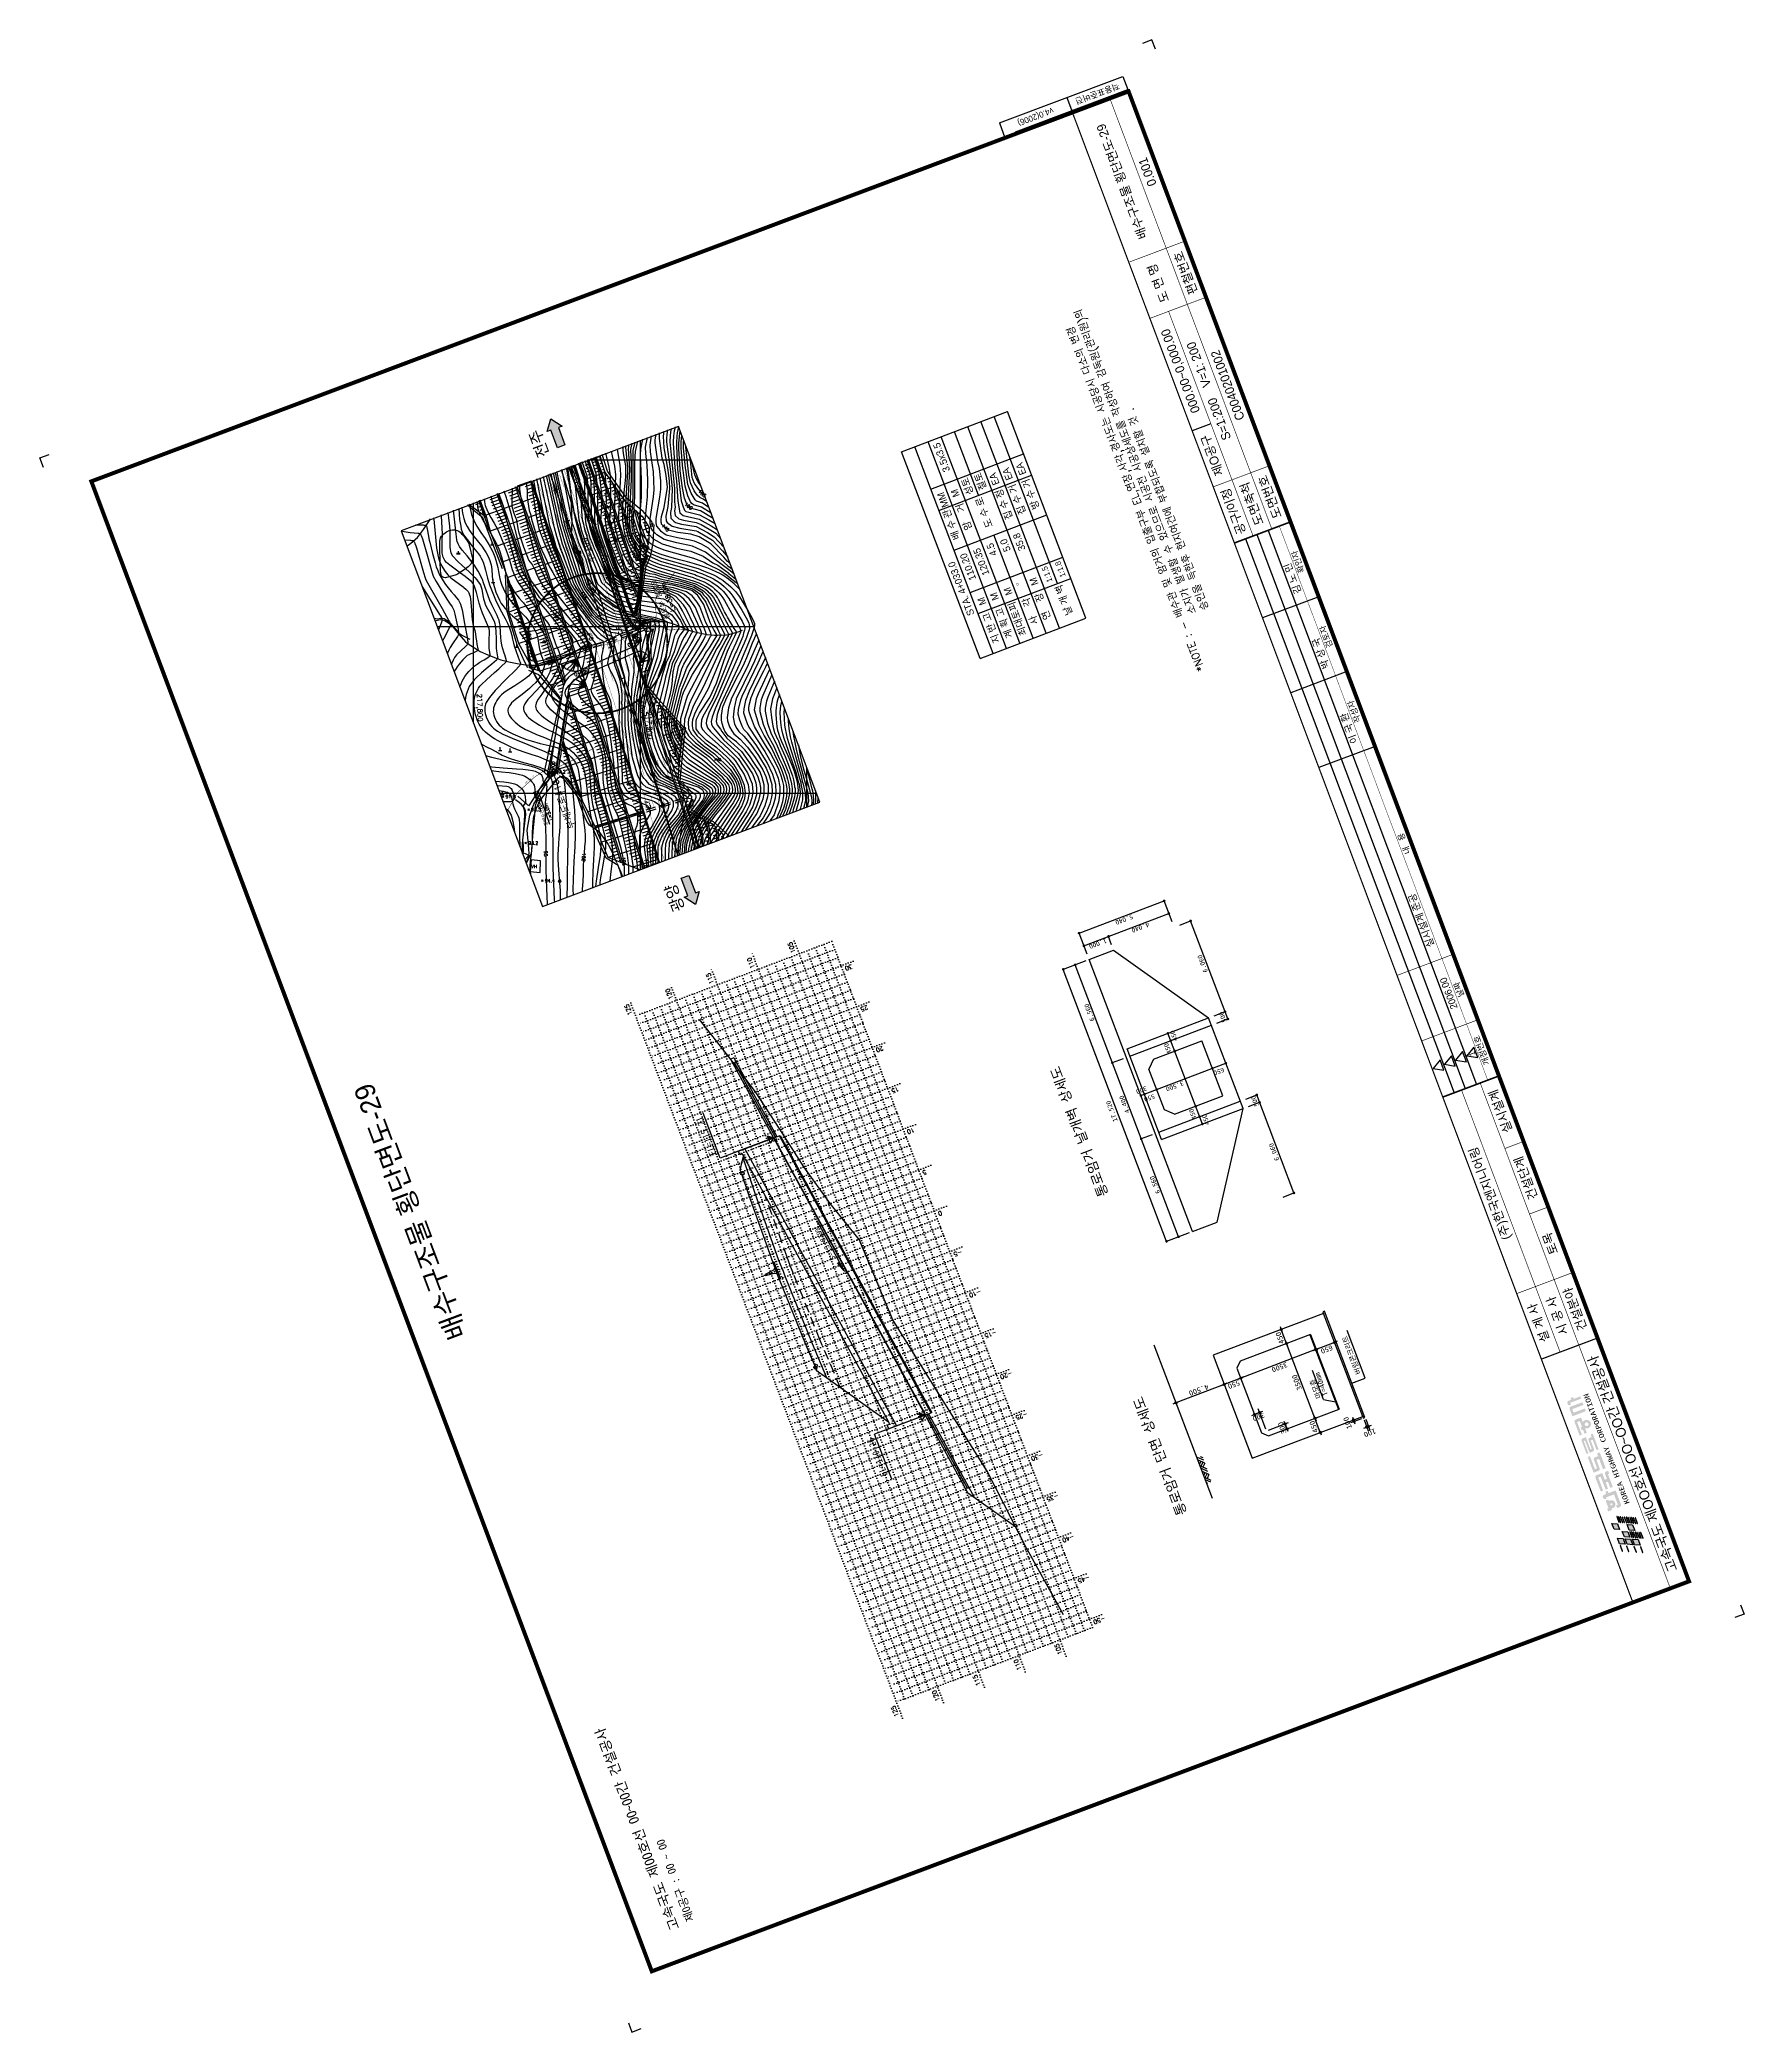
# Model space of a CAD drawing. Extents: x 217521 to 218543, y 254603 to 255798.
import ezdxf
from ezdxf.enums import TextEntityAlignment as Align

# ---------------------------------------------------------------- set-up
doc = ezdxf.new("R2010")
doc.units = 0
doc.header["$LTSCALE"] = 12
doc.header["$MEASUREMENT"] = 0
for name, pattern in [('A-DASHD01', [0.75, 0.5, -0.25]), ('A-DOTLN01H', [0.125, 0, -0.125]), ('A-ISONS10', [0.70866, 0.47244, -0.11811, 0, -0.11811]), ('AD0023', [6, 5, -1]), ('CONTIN', [1000.001, 1000, -0.001]), ('DASHED', [0.75, 0.5, -0.25]), ('HIDDENX2', [0.75, 0.5, -0.25])]:
    doc.linetypes.add(name, pattern=pattern)
doc.layers.get('0').update_dxf_attribs({"linetype": 'CONTINUOUS'})
for name, color, linetype in [('AAA005', 166, 'CONTINUOUS'), ('AB002', 29, 'CONTINUOUS'), ('AD0023', 1, 'AD0023'), ('ADA030', 1, 'CONTINUOUS'), ('BA003', 166, 'CONTINUOUS'), ('CA-ALGN-CNTR-광양', 2, 'CONTINUOUS'), ('CA-ALGN-CNTR-부체10', 2, 'CONTINUOUS'), ('CA-ALGN-CNTR-부체11', 2, 'CONTINUOUS'), ('CA-ALGN-STSM-광양', 2, 'CONTINUOUS'), ('CA-ALGN-STSM-부체10', 2, 'CONTINUOUS'), ('CA-ALGN-STSM-부체11', 2, 'CONTINUOUS'), ('CA-ALGN-SUBL-광양', 1, 'CONTINUOUS'), ('CA-ALGN-TEXT-광양', 3, 'CONTINUOUS'), ('CA-ALGN-TEXT-부체10', 3, 'CONTINUOUS'), ('CA-ALGN-TEXT-부체11', 3, 'CONTINUOUS'), ('CA-BORD-ROAD', 7, 'CONTINUOUS'), ('CA-TEXT', 3, 'CONTINUOUS'), ('CA0011', 42, 'CONTINUOUS'), ('CA002', 44, 'CONTINUOUS'), ('CA0021', 44, 'CONTINUOUS'), ('CAA001', 252, 'CONTINUOUS'), ('CAA002', 251, 'CONTINUOUS'), ('CC-BEDF', 3, 'A-DASHD01'), ('CC-CNTL', 1, 'A-DASHD01'), ('CC-DGNL', 7, 'CONTINUOUS'), ('CC-DIML', 1, 'CONTINUOUS'), ('CC-DIMT', 3, 'CONTINUOUS'), ('CC-DSTR-NEWC', 4, 'CONTINUOUS'), ('CC-FILL', 4, 'CONTINUOUS'), ('CC-GRID-MAJR', 3, 'A-DOTLN01H'), ('CC-GRID-MINR', 1, 'A-DOTLN01H'), ('CC-GRID-TEXT', 2, 'CONTINUOUS'), ('CC-GRND', 3, 'CONTINUOUS'), ('CC-LEAD', 1, 'CONTINUOUS'), ('CC-LEAL', 1, 'CONTINUOUS'), ('CC-LEAT', 3, 'CONTINUOUS'), ('CC-PAVE-BORD', 1, 'CONTINUOUS'), ('CC-PAVE-SGRD', 4, 'CONTINUOUS'), ('CC-STRU-MISC', 2, 'CONTINUOUS'), ('CC-TABL', 3, 'CONTINUOUS'), ('CC-TABL-LIN1', 4, 'CONTINUOUS'), ('CC-TABL-LIN2', 1, 'CONTINUOUS'), ('CC-TABL-TEX2', 3, 'CONTINUOUS'), ('CD-BOXC-BOTH', 4, 'CONTINUOUS'), ('CD-BOXC-PATH', 4, 'CONTINUOUS'), ('CD-CHNL-DRIV', 3, 'CONTINUOUS'), ('CD-DRAN-CHMB', 3, 'CONTINUOUS'), ('CD-DRAN-MANH', 3, 'CONTINUOUS'), ('CD-DRAN-PIPC', 4, 'CONTINUOUS'), ('CD-DRAN-PIPD', 3, 'A-DASHD01'), ('CD-DRAN-WALL', 4, 'CONTINUOUS'), ('CD-LEAL', 1, 'CONTINUOUS'), ('CD-LEAT', 3, 'CONTINUOUS'), ('CD-SDLB-TYP1', 3, 'H-DICHB01'), ('CD-SDLL-TYP1', 4, 'H-DICHL01'), ('CD-SDLL-TYP2', 4, 'H-DICHL02'), ('CD-SDLL-TYP4', 4, 'H-DICHL04'), ('CD-SDLL-TYP5', 4, 'H-DICHL05'), ('CD-SDLL-TYP6', 4, 'H-DICHL06'), ('CD-SDLM-TYP3', 4, 'H-DICHM03'), ('CD-SDLU-TYP5', 4, 'H-DICHU05'), ('CD-SDLV-TYP1', 4, 'H-DICHV01'), ('CD-SDLV-TYP2', 4, 'H-DICHV02'), ('CD-TEXT', 3, 'CONTINUOUS'), ('CE-SLOP-BORD', 4, 'CONTINUOUS'), ('CE-SLOP-CUTT', 2, 'CONTINUOUS'), ('CE-SLOP-FILL', 1, 'CONTINUOUS'), ('CM-FMIS-INSP', 3, 'CONTINUOUS'), ('CM-LANE-WHIC', 7, 'CONTINUOUS'), ('CM-LANE-WHID', 7, 'A-DASHD01'), ('CM-SFTY-GRAL', 3, 'E-FACLN05'), ('CM-SFTY-GWAL', 4, 'A-ISONS10'), ('CM-SFTY-STON', 3, 'E-FACLN02'), ('CM-SYMB', 3, 'CONTINUOUS'), ('CM-TEXT', 3, 'CONTINUOUS'), ('CV-GRID-BORD', 4, 'CONTINUOUS'), ('CV-GRID-LINE', 1, 'CONTINUOUS'), ('CV-GRID-TEXT', 4, 'CONTINUOUS'), ('CX-BORD-LIN1', 4, 'CONTINUOUS'), ('CX-BORD-LIN2', 3, 'CONTINUOUS'), ('CX-BORD-TEX2', 7, 'CONTINUOUS'), ('CX-BORD-TEX3', 6, 'CONTINUOUS'), ('CX-MISC', 2, 'CONTINUOUS'), ('CZ-DIML', 1, 'CONTINUOUS'), ('CZ-HIDL', 2, 'A-DASHD01'), ('CZ-SYMB', 2, 'CONTINUOUS'), ('CZ-TEX1', 6, 'CONTINUOUS'), ('CZ-TEXT', 3, 'CONTINUOUS'), ('DA001', 36, 'DASHED'), ('DAA002', 74, 'CONTINUOUS'), ('DAA003', 74, 'CONTINUOUS'), ('DC0013', 3, 'CONTINUOUS'), ('ZC002', 29, 'CONTINUOUS'), ('ZD002', 29, 'CONTINUOUS')]:
    doc.layers.add(name, color=color, linetype=linetype)
doc.styles.add('GHS', font='ROMANS', dxfattribs={"bigfont": 'WHGTXT.SHX'})
doc.styles.add('GTXT', font='romans.shx', dxfattribs={"bigfont": 'whgtxt.shx'})
doc.styles.add('LOGOTEXT1', font='DotumChe.ttf', dxfattribs={"width": 0.97})
doc.styles.add('RP2', font='ROMANS.shx', dxfattribs={"width": 0.91, "height": 0.0062, "bigfont": 'whgtxt.shx'})
doc.styles.add('STA', font='DotumChe.ttf')
doc.styles.get("Standard").update_dxf_attribs({"font": 'txt.shx', "bigfont": 'WHGTXT.SHX'})
doc.styles.add('TB_TEXT', font='Dotum.ttf')
doc.styles.add('TB_WBTXT', font='HYGTRE.TTF')
doc.styles.add('TB_WMTXT', font='DotumChe.ttf')
doc.styles.add('VOLTBLTXT', font='Dotum.ttf')
doc.styles.add('WDTXT', font='ROMANS.SHX', dxfattribs={"bigfont": 'WHGTXT.SHX'})
doc.styles.add('돋움체', font='DotumChe.ttf')
doc.styles.add('상세제목', font='DotumChe.ttf')
doc.linetypes.add('E-FACLN02', pattern='A,0.25,[14,kscals.shx,S=0.1,R=0,X=0,Y=-0.05],0.25', length=0.5)
doc.linetypes.add('E-FACLN05', pattern='A,1,[23,kscals.shx,S=0.075,R=0,X=0,Y=0],1', length=2)
doc.linetypes.add('H-DICHB01', pattern='A,1e-05,[43,kscals.shx,S=0.1,R=0,X=0,Y=0],-0.666667,["B1",STANDARD,S=0.2,R=0,X=0,Y=-0.1],-0.383333', length=1.05001)
doc.linetypes.add('H-DICHB01R', pattern='A,1e-05,[43,kscals.shx,S=0.1,R=0,X=0,Y=0],-0.933333,["B1",STANDARD,S=0.2,R=180,X=0,Y=0.1],-0.116667', length=1.05001)
doc.linetypes.add('H-DICHL01', pattern='A,0.9,[32,kscals.shx,S=0.1,R=360,X=0,Y=0],-0.366667,["L1",STANDARD,S=0.2,R=360,X=0,Y=-0.1],-0.383333', length=1.65)
doc.linetypes.add('H-DICHL01R', pattern='A,0.9,[32,kscals.shx,S=0.1,R=0,X=0,Y=0],-0.633333,["L1",STANDARD,S=0.2,R=180,X=0,Y=0.1],-0.116667', length=1.65)
doc.linetypes.add('H-DICHL02', pattern='A,0.9,[32,kscals.shx,S=0.1,R=0,X=0,Y=0],-0.333333,["L2",STANDARD,S=0.2,R=0,X=0,Y=-0.1],-0.416667', length=1.65)
doc.linetypes.add('H-DICHL02R', pattern='A,0.9,[32,kscals.shx,S=0.1,R=0,X=0,Y=0],-0.666667,["L2",STANDARD,S=0.2,R=180,X=0,Y=0.1],-0.083333', length=1.65)
doc.linetypes.add('H-DICHL04', pattern='A,0.9,[32,kscals.shx,S=0.1,R=0,X=0,Y=0],-0.333333,["L4",STANDARD,S=0.2,R=0,X=0,Y=-0.1],-0.416667', length=1.65)
doc.linetypes.add('H-DICHL04R', pattern='A,0.9,[32,kscals.shx,S=0.1,R=0,X=0,Y=0],-0.666667,["L4",STANDARD,S=0.2,R=180,X=0,Y=0.1],-0.083333', length=1.65)
doc.linetypes.add('H-DICHL05', pattern='A,0.9,[32,kscals.shx,S=0.1,R=0,X=0,Y=0],-0.333333,["L5",STANDARD,S=0.2,R=0,X=0,Y=-0.1],-0.416667', length=1.65)
doc.linetypes.add('H-DICHL05R', pattern='A,0.9,[32,kscals.shx,S=0.1,R=360,X=0,Y=0],-0.666667,["L5",STANDARD,S=0.2,R=180,X=0,Y=0.1],-0.083333', length=1.65)
doc.linetypes.add('H-DICHL06', pattern='A,0.9,[32,kscals.shx,S=0.1,R=0,X=0,Y=0],-0.333333,["L6",STANDARD,S=0.2,R=0,X=0,Y=-0.1],-0.416667', length=1.65)
doc.linetypes.add('H-DICHL06R', pattern='A,0.9,[32,kscals.shx,S=0.1,R=360,X=0,Y=0],-0.666667,["L6",STANDARD,S=0.2,R=180,X=0,Y=0.1],-0.083333', length=1.65)
doc.linetypes.add('H-DICHM03', pattern='A,0.9,[32,kscals.shx,S=0.1,R=0,X=0,Y=0],-0.333333,["M3",STANDARD,S=0.2,R=0,X=0,Y=-0.1],-0.416667', length=1.65)
doc.linetypes.add('H-DICHM03R', pattern='A,0.9,[32,kscals.shx,S=0.1,R=0,X=0,Y=0],-0.666667,["M3",STANDARD,S=0.2,R=180,X=0,Y=0.1],-0.083333', length=1.65)
doc.linetypes.add('H-DICHU05', pattern='A,0.9,[32,kscals.shx,S=0.1,R=0,X=0,Y=0],-0.333333,["U5",STANDARD,S=0.2,R=0,X=0,Y=-0.1],-0.416667', length=1.65)
doc.linetypes.add('H-DICHU05R', pattern='A,0.9,[32,kscals.shx,S=0.1,R=0,X=0,Y=0],-0.666667,["U5",STANDARD,S=0.2,R=180,X=0,Y=0.1],-0.083333', length=1.65)
doc.linetypes.add('H-DICHV01', pattern='A,0.9,[32,kscals.shx,S=0.1,R=360,X=0,Y=0],-0.333333,["V1",STANDARD,S=0.2,R=360,X=0,Y=-0.1],-0.416667', length=1.65)
doc.linetypes.add('H-DICHV01R', pattern='A,0.9,[32,kscals.shx,S=0.1,R=0,X=0,Y=0],-0.666667,["V1",STANDARD,S=0.2,R=180,X=0,Y=0.1],-0.083333', length=1.65)
doc.linetypes.add('H-DICHV02', pattern='A,0.9,[32,kscals.shx,S=0.1,R=0,X=0,Y=0],-0.3,["V2",STANDARD,S=0.2,R=0,X=0,Y=-0.1],-0.45', length=1.65)

# ---------------------------------------------------------------- blocks, each defined once
blk = doc.blocks.new('DAA003')
at = {"layer": 'DAA003'}
blk.add_lwpolyline([(0, 1.25), (0, 0.75)], dxfattribs=at)
blk.add_circle((0, 0), 0.75, dxfattribs=at)
blk = doc.blocks.new('DAA002')
at = {"layer": 'DAA002'}
for points in [[(-0.75, 0), (-0.75, -1)], [(0, 1), (0, -1)], [(0.75, 0), (0.75, -1)]]:
    blk.add_lwpolyline(points, dxfattribs=at)
blk = doc.blocks.new('AB002')
at = {"layer": 'AB002'}
for points in [[(-1, 0), (1, 0)], [(0, 0), (0, 2)]]:
    blk.add_lwpolyline(points, dxfattribs=at)
blk = doc.blocks.new('DC0013')
at = {"layer": 'DC0013'}
for points in [[(-1.75, -0.75), (-1, 0.75), (-0.25, -0.75)], [(-0.4, -0.75), (-0.1, -0.75)], [(1, -0.75), (1.9, -0.75)]]:
    blk.add_lwpolyline(points, dxfattribs=at)
blk.add_circle((1, 0), 0.75, dxfattribs=at)
blk = doc.blocks.new('CA002')
at = {"layer": 'CA002'}
for points in [[(0.5, 0.5), (-0.5, -0.5)], [(-0.5, 0.5), (0.5, -0.5)]]:
    blk.add_lwpolyline(points, dxfattribs=at)
blk = doc.blocks.new('CASTAMS')
blk.add_line((0, -1.5), (0, 1.5))
at = {"style": 'GTXT', "flags": 1}
for tag, p in [('XSEC_DAT', (0, -6.9)), ('STA_DST', (0, -3.6))]:
    blk.add_attdef(tag, text='', height=2.5, dxfattribs=at).set_placement(p, align=Align.MIDDLE)
blk = doc.blocks.new('CASTAMM')
blk.add_line((0, -1.5), (0, 1.5))
blk.add_circle((0, 0), 1.3)
at = {"style": 'GTXT', "flags": 1}
for tag, p in [('XSEC_DAT', (0, -6.9)), ('STA_DST', (0, -3.6))]:
    blk.add_attdef(tag, text='', height=2.5, dxfattribs=at).set_placement(p, align=Align.MIDDLE)
blk = doc.blocks.new('CMRSPOS')
blk.add_line((-1.5, 0), (1.5, 0))
at = {"const_width": 0.5}
blk.add_lwpolyline([(0, 0.75, 1), (0, 1.25, 1)], format="xyb", close=True, dxfattribs=at)
blk = doc.blocks.new('CMRSPOD')
blk.add_line((-1.5, 0), (1.5, 0))
at = {"const_width": 0.5}
for points in [[(-0.75, 0.75, 1), (-0.75, 1.25, 1)], [(0.75, 0.75, 1), (0.75, 1.25, 1)]]:
    blk.add_lwpolyline(points, format="xyb", close=True, dxfattribs=at)
blk = doc.blocks.new('CDDMHRO')
at = {"const_width": 0.02}
blk.add_lwpolyline([(-0.5, -0.5), (0.5, -0.5), (0.5, 0.5), (-0.5, 0.5)], close=True, dxfattribs=at)
blk = doc.blocks.new('CDCBAS1')
at = {"const_width": 0.02}
blk.add_lwpolyline([(0, 0), (1, 0), (1, 1), (0, 1)], close=True, dxfattribs=at)
blk = doc.blocks.new('CDDMHRG')
for p, q in [((-0.25, 0.5), (-0.25, -0.5)), ((0, 0.5), (0, -0.5)), ((0.25, 0.5), (0.25, -0.5))]:
    blk.add_line(p, q)
at = {"const_width": 0.02}
blk.add_lwpolyline([(-0.5, -0.5), (0.5, -0.5), (0.5, 0.5), (-0.5, 0.5)], close=True, dxfattribs=at)
blk = doc.blocks.new('CZDIRA1')
blk.add_hatch(color=256).paths.add_polyline_path([(9.33, 4), (9.33, 2), (0, 2), (0, -2), (9.33, -2), (9.33, -4), (14.67, 0)])
blk.add_lwpolyline([(9.33, 4), (14.67, 0), (9.33, -4), (9.33, -2), (0, -2), (0, 2), (9.33, 2)], close=True)
blk = doc.blocks.new('CXGLOGO-UNIT-KHCS')
h = blk.add_hatch(color=256)
h.paths.add_polyline_path([(-7.93, -3.42), (-7.86, -3.27), (-10.86, -3.27), (-10.93, -3.42)])
h.paths.add_polyline_path([(-6.56, -0.42), (-6.49, -0.27), (-9.49, -0.27), (-9.56, -0.42)])
h.paths.add_polyline_path([(-5.01, 2.99), (-4.94, 3.14), (-7.94, 3.14), (-8.01, 2.99)])
h.paths.add_polyline_path([(-3.67, 5.93), (-3.6, 6.08), (-6.61, 6.08), (-6.67, 5.93)])
h.paths.add_polyline_path([(6.64, -6.02), (6.71, -5.87), (3.71, -5.87), (3.64, -6.02)])
h.paths.add_polyline_path([(7.02, -5.19), (7.09, -5.04), (4.09, -5.04), (4.02, -5.19)])
h.paths.add_polyline_path([(7.4, -4.36), (7.47, -4.21), (4.47, -4.21), (4.4, -4.36)])
h.paths.add_polyline_path([(7.78, -3.54), (7.84, -3.39), (4.84, -3.39), (4.77, -3.54)])
h.paths.add_polyline_path([(8.15, -2.71), (8.22, -2.56), (5.22, -2.56), (5.15, -2.71)])
h.paths.add_polyline_path([(8.53, -1.88), (8.6, -1.73), (5.6, -1.73), (5.53, -1.88)])
h.paths.add_polyline_path([(8.91, -1.05), (8.97, -0.9), (5.97, -0.9), (5.9, -1.05)])
h.paths.add_polyline_path([(9.34, -0.09), (9.41, 0.06), (6.41, 0.06), (6.34, -0.09)])
h.paths.add_polyline_path([(9.72, 0.74), (9.79, 0.89), (6.78, 0.89), (6.72, 0.74)])
h.paths.add_polyline_path([(10.09, 1.57), (10.16, 1.72), (7.16, 1.72), (7.09, 1.57)])
h.paths.add_polyline_path([(10.47, 2.4), (10.54, 2.55), (7.54, 2.55), (7.47, 2.4)])
h.paths.add_polyline_path([(-1.21, -5.97), (-1.14, -5.82), (-4.14, -5.82), (-4.21, -5.97)])
h.paths.add_polyline_path([(-0.83, -5.14), (-0.76, -4.99), (-3.76, -4.99), (-3.83, -5.14)])
h.paths.add_polyline_path([(-0.45, -4.31), (-0.39, -4.16), (-3.39, -4.16), (-3.46, -4.31)])
h.paths.add_polyline_path([(-0.08, -3.48), (-0.01, -3.33), (-3.01, -3.33), (-3.08, -3.48)])
h.paths.add_polyline_path([(0.3, -2.65), (0.37, -2.5), (-2.63, -2.5), (-2.7, -2.65)])
h.paths.add_polyline_path([(1.05, -1), (1.12, -0.85), (-1.88, -0.85), (-1.95, -1)])
h.paths.add_polyline_path([(0.68, -1.83), (0.74, -1.68), (-2.26, -1.68), (-2.32, -1.83)])
h.paths.add_polyline_path([(2.06, -0.9), (5.01, -0.9), (3.85, -3.44), (0.9, -3.44)])
h.paths.add_polyline_path([(5.19, 5.99), (8.14, 5.99), (6.98, 3.44), (4.03, 3.44)])
h.paths.add_polyline_path([(-2.69, 5.99), (0.26, 5.99), (-0.89, 3.44), (-3.85, 3.44)])
h.paths.add_polyline_path([(-0.32, 2.54), (2.63, 2.54), (1.48, 0), (-1.48, 0)])
h.paths.add_polyline_path([(-5.82, -0.9), (-2.87, -0.9), (-4.02, -3.44), (-6.98, -3.44)])
h.paths.add_polyline_path([(-4.26, 2.54), (-1.3, 2.54), (-2.46, 0), (-5.41, 0)])
at = {"linetype": 'Continuous'}
for points in [[(-5.01, 2.99), (-4.94, 3.14), (-7.94, 3.14), (-8.01, 2.99)], [(-3.67, 5.93), (-3.6, 6.08), (-6.61, 6.08), (-6.67, 5.93)], [(-4.26, 2.54), (-1.3, 2.54), (-2.46, 0), (-5.41, 0)], [(-2.69, 5.99), (0.26, 5.99), (-0.89, 3.44), (-3.85, 3.44)], [(-0.32, 2.54), (2.63, 2.54), (1.48, 0), (-1.48, 0)], [(5.19, 5.99), (8.14, 5.99), (6.98, 3.44), (4.03, 3.44)], [(9.34, -0.09), (9.41, 0.06), (6.41, 0.06), (6.34, -0.09)], [(9.72, 0.74), (9.79, 0.89), (6.78, 0.89), (6.72, 0.74)], [(10.09, 1.57), (10.16, 1.72), (7.16, 1.72), (7.09, 1.57)], [(10.47, 2.4), (10.54, 2.55), (7.54, 2.55), (7.47, 2.4)], [(-7.93, -3.42), (-7.86, -3.27), (-10.86, -3.27), (-10.93, -3.42)], [(-6.56, -0.42), (-6.49, -0.27), (-9.49, -0.27), (-9.56, -0.42)], [(-5.82, -0.9), (-2.87, -0.9), (-4.02, -3.44), (-6.98, -3.44)], [(-1.21, -5.97), (-1.14, -5.82), (-4.14, -5.82), (-4.21, -5.97)], [(-0.83, -5.14), (-0.76, -4.99), (-3.76, -4.99), (-3.83, -5.14)], [(-0.45, -4.31), (-0.39, -4.16), (-3.39, -4.16), (-3.46, -4.31)], [(-0.08, -3.48), (-0.01, -3.33), (-3.01, -3.33), (-3.08, -3.48)], [(0.3, -2.65), (0.37, -2.5), (-2.63, -2.5), (-2.7, -2.65)], [(0.68, -1.83), (0.74, -1.68), (-2.26, -1.68), (-2.32, -1.83)], [(1.05, -1), (1.12, -0.85), (-1.88, -0.85), (-1.95, -1)], [(2.06, -0.9), (5.01, -0.9), (3.85, -3.44), (0.9, -3.44)], [(6.64, -6.02), (6.71, -5.87), (3.71, -5.87), (3.64, -6.02)], [(7.02, -5.19), (7.09, -5.04), (4.09, -5.04), (4.02, -5.19)], [(7.4, -4.36), (7.47, -4.21), (4.47, -4.21), (4.4, -4.36)], [(7.78, -3.54), (7.84, -3.39), (4.84, -3.39), (4.77, -3.54)], [(8.15, -2.71), (8.22, -2.56), (5.22, -2.56), (5.15, -2.71)], [(8.53, -1.88), (8.6, -1.73), (5.6, -1.73), (5.53, -1.88)], [(8.91, -1.05), (8.97, -0.9), (5.97, -0.9), (5.9, -1.05)]]:
    blk.add_lwpolyline(points, close=True, dxfattribs=at)
blk = doc.blocks.new('CXGLOGO-KHCS')
h = blk.add_hatch(color=256)
h.paths.add_polyline_path([(14.47, 3.95, -0.000017), (14.47, 3.95), (14.47, 5.62), (15.9, 5.62), (15.9, 4.9), (19.97, 4.9), (19.97, 3.47), (19.16, 3.47, -1.35405), (15.27, 3.47), (14.94, 3.47, -0.414214)], flags=17)
h.paths.add_polyline_path([(16.62, 2.87, -1), (17.82, 2.87, -1)], flags=16)
h.paths.add_polyline_path([(22.96, 2.27), (24.16, 2.27), (24.16, 3.47), (22.96, 3.47), (22.96, 4.66, 0.414214), (22, 5.62), (21.4, 5.62), (20.33, 4.19), (21.4, 4.19), (21.4, -0.12), (15.9, -0.12), (15.9, 0.84), (14.47, 0.84), (14.47, -0.6, 0.414214), (15.42, -1.56), (22.96, -1.56)])
h.paths.add_polyline_path([(33.49, 4.66, 0.414209), (32.53, 5.62), (25.11, 5.62), (25.11, 4.3), (32.05, 4.3), (32.05, 2.99), (25.11, 2.99), (25.11, 1.67), (28.46, 1.67), (28.46, 0.48), (25.11, 0.48), (25.11, -0.84), (32.05, -0.84), (32.05, -1.56), (33.49, -1.56), (33.49, -0.48, 0.414201), (32.53, 0.48), (29.9, 0.48), (29.9, 1.67), (33.49, 1.67)])
h.paths.add_polyline_path([(41.14, 3.23), (36.6, 3.23), (36.6, 4.42), (43.54, 4.42), (43.54, 5.62), (35.16, 5.62), (35.16, 2.99, 0.414214), (36.12, 2.03), (40.67, 2.03), (40.67, 0.6), (35.16, 0.6), (35.16, -0.84), (43.54, -0.84), (43.54, 0.6), (42.1, 0.6), (42.1, 2.27, 0.414214)])
h.paths.add_polyline_path([(51.23, 2.27), (46.65, 2.27), (46.65, 2.99), (53.15, 2.99), (53.15, 4.66, 0.414214), (52.19, 5.62), (45.21, 5.62), (45.21, 4.66), (51.71, 4.66), (51.71, 3.95), (45.21, 3.95), (45.21, 2.27, 0.4142), (46.17, 1.31), (50.76, 1.31), (50.76, 0.24), (45.21, 0.24), (45.21, -0.84), (53.63, -0.84), (53.63, 0.24), (52.19, 0.24), (52.19, 1.31, 0.414214)])
h.paths.add_polyline_path([(63.18, 4.66, 0.414214), (62.22, 5.62), (55, 5.62), (55, 4.42), (61.74, 4.42), (61.74, 2.99), (58.61, 2.99), (58.61, 3.71), (57.17, 3.71), (57.17, 2.99), (55, 2.99), (55, 1.79), (57.48, 1.79, 2.236147), (60.69, 1.79), (63.18, 1.79)])
h.paths.add_polyline_path([(60.05, 0.36, -1), (58.13, 0.36, -1)], flags=16)
h.paths.add_polyline_path([(70.1, 4.66, 0.414214), (69.14, 5.62), (65.31, 5.62), (65.31, -1.56), (66.75, -1.56), (66.75, 4.42), (68.66, 4.42), (68.66, -1.56), (70.1, -1.56)])
h.paths.add_polyline_path([(73.21, 1.91), (74.16, 1.91), (74.16, 3.23), (73.21, 3.23), (73.21, 4.66, 0.414214), (72.25, 5.62), (71.41, 5.62), (70.69, 4.3), (72.01, 4.3), (72.01, -1.56), (73.21, -1.56)])
blk.add_blockref('CXGLOGO-UNIT-KHCS', (0, 0))
at = {"style": 'LOGOTEXT1', "width": 1.001879}
blk.add_text('KOREA HIGHWAY CORPORATION', height=2.5, rotation=0.14237, dxfattribs=at).set_placement((14.57, -5.93), (73.49, -5.78), align=Align.FIT)
blk = doc.blocks.new('CXBLKA1-KHCA')
at = {"layer": 'CX-BORD-LIN1', "const_width": 2}
blk.add_lwpolyline([(796, 0), (0, 0), (0, 554), (796, 554)], close=True, dxfattribs=at)
at = {"layer": 'CX-BORD-LIN1'}
for points, const_width in [([(796, 30), (0, 30)], 0.6), ([(130, 0), (130, 30)], 0.6), ([(165, 0), (165, 30)], 0.3), ([(270, 0), (270, 30)], 0.8), ([(270, 0), (270, 30)], 0.6), ([(300, 0), (300, 30)], 0.3), ([(335, 0), (335, 30)], 0.3), ([(566, 0), (566, 30)], 0.8), ([(566, 0), (566, 30)], 0.6), ([(686, 0), (686, 30)], 0.3), ([(566, 6), (270, 6)], 0.2)]:
    blk.add_lwpolyline(points, dxfattribs=dict(at, const_width=const_width))
for points in [[(446, 0), (446, 30)], [(486, 0), (486, 30)], [(526, 0), (526, 30)]]:
    blk.add_lwpolyline(points, dxfattribs=at)
for points in [[(285.08, 29.47), (282.34, 24.71), (287.83, 24.71)], [(285.08, 23.47), (282.34, 18.71), (287.83, 18.71)], [(285.08, 17.47), (282.34, 12.71), (287.83, 12.71)], [(285.08, 11.47), (282.34, 6.71), (287.83, 6.71)]]:
    blk.add_lwpolyline(points, close=True, dxfattribs=at)
at = {"layer": 'CX-BORD-LIN2'}
for p, q in [((804, 66.03), (796, 66.03)), ((797, 60), (797, 0)), ((804, 66.03), (804, 0)), ((804, 30), (796, 30)), ((804, 0), (797, 0))]:
    blk.add_line(p, q, dxfattribs=at)
at = {"layer": 'CX-BORD-LIN2', "const_width": 0.3}
for points in [[(596, 0), (596, 30)], [(716, 0), (716, 30)], [(270, 20), (130, 20)], [(686, 20), (566, 20)], [(270, 10), (0, 10)], [(200, 0), (200, 10)], [(235, 0), (235, 10)], [(796, 10), (566, 10)]]:
    blk.add_lwpolyline(points, dxfattribs=at)
at = {"layer": 'CX-BORD-LIN2'}
for points in [[(626, 20), (626, 30)], [(566, 24), (270, 24)], [(566, 18), (270, 18)], [(566, 12), (270, 12)]]:
    blk.add_lwpolyline(points, dxfattribs=at)
at = {"layer": 'CX-MISC'}
blk.add_line((811, 574), (816, 574), dxfattribs=at)
for points in [[(-20, 574), (-25, 574), (-25, 569)], [(811, 574), (816, 574), (816, 569)], [(-20, -20), (-25, -20), (-25, -15)], [(811, -20), (816, -20), (816, -15)]]:
    blk.add_lwpolyline(points, dxfattribs=at)
blk.add_blockref('CXGLOGO-KHCS', (32.49, 19.92), dxfattribs=at)
at = {"layer": 'CX-BORD-LIN1', "style": 'TB_TEXT'}
for tag, height, p in [('TR_RNUM4', 3, (285.11, 26.64)), ('TR_RNUM3', 3, (285.11, 20.64)), ('TR_RDAT4', 3.5, (317.5, 27)), ('TR_RDAT3', 3.5, (317.5, 21)), ('TR_DGN4', 3.5, (459.12, 27)), ('TR_DGN3', 3.5, (459.12, 21)), ('TR_CHK4', 3.5, (499.12, 27)), ('TR_CHK3', 3.5, (499.12, 21)), ('TR_APP4', 3.5, (539.12, 27)), ('TR_APP3', 3.5, (539.12, 21)), ('TR_RNUM2', 3, (285.11, 14.64)), ('TR_RNUM1', 3, (285.11, 8.64)), ('TR_RDAT2', 3.5, (317.5, 15)), ('TR_RDAT1', 3.5, (317.5, 9)), ('TR_DGN2', 3.5, (459.12, 15)), ('TR_DGN1', 3.5, (459.12, 9)), ('TR_CHK2', 3.5, (499.12, 15)), ('TR_CHK1', 3.5, (499.12, 9)), ('TR_APP2', 3.5, (539.12, 15)), ('TR_APP1', 3.5, (539.12, 9))]:
    blk.add_attdef(tag, text='', height=height, dxfattribs=at).set_placement(p, align=Align.MIDDLE_CENTER)
for tag, p in [('TR_RCON4', (342.3, 27)), ('TR_RCON3', (342.3, 21)), ('TR_RCON2', (342.3, 15)), ('TR_RCON1', (342.3, 9))]:
    blk.add_attdef(tag, text='', height=3.5, dxfattribs=at).set_placement(p, align=Align.MIDDLE_LEFT)
at = {"layer": 'CX-BORD-LIN2', "style": 'TB_TEXT'}
blk.add_text('적용표준버전', height=3, rotation=90, dxfattribs=at).set_placement((800.5, 15), align=Align.MIDDLE_CENTER)
blk.add_attdef('TD_VERSION', text='', height=3, rotation=90, dxfattribs=at).set_placement((800.5, 48.01), align=Align.MIDDLE_CENTER)
at = {"layer": 'CX-BORD-TEX2', "style": 'TB_WMTXT'}
for tag, height, p in [('TB_CNAME', 5, (15.34, 531.83)), ('TB_CSCOP', 4, (16.63, 523.83))]:
    blk.add_attdef(tag, text='', height=height, dxfattribs=at).set_placement(p, align=Align.BOTTOM_LEFT)
at = {"layer": 'CX-BORD-TEX2', "style": 'TB_WBTXT'}
for tag, height, p in [('TB_MTITIL', 10, (398, 533.33)), ('TB_STITL', 7, (398, 518.33))]:
    blk.add_attdef(tag, text='', height=height, dxfattribs=at).set_placement(p, align=Align.MIDDLE_CENTER)
at = {"layer": 'CX-BORD-TEX3', "style": 'TB_TEXT'}
for s, height, p in [('설 계 사', 4.5, (147.5, 25)), ('공구/이정', 4.5, (581, 25)), ('도 면 명', 4.5, (701, 20)), ('시 공 사', 4.5, (147.5, 15)), ('도면축척', 4.5, (581.29, 15)), ('건설분야', 4.5, (147.5, 5.53)), ('건설단계', 4.5, (217.5, 5.53)), ('개정번호', 3, (285.08, 3.66)), ('날짜', 3, (317.5, 3.66)), ('내   용', 3, (395.5, 3.58)), ('작성자', 3, (466, 3.66)), ('검토자', 3, (506, 3.66)), ('확인자', 3, (546, 3.66)), ('도면번호', 4.5, (581.29, 5.39)), ('편철번호', 4.5, (701, 5.39))]:
    blk.add_text(s, height=height, dxfattribs=at).set_placement(p, align=Align.MIDDLE)
for tag, height, p in [('TD_DCOMP', 4.5, (217.5, 25)), ('TD_CSECT', 4.5, (611, 25)), ('TD_CDIST', 4.5, (656, 25)), ('TD_DNAME_MAIN', 4.5, (755, 19.01)), ('TD_DNAME_TOP', 4.5, (755, 25)), ('TD_CCOMP', 4.5, (217.5, 15)), ('TD_HSCAL', 4.5, (626.7, 15.24)), ('TD_VSCAL', 4.5, (655.78, 15.24)), ('TD_DNAME_BOT', 3, (755, 13.65)), ('TD_CNAME', 5, (65, 5.75)), ('TD_FIELD', 4.5, (182.5, 5.53)), ('TD_CSTEP', 4.5, (253.24, 5.53)), ('TD_DWGCODE', 4.5, (641, 5.39)), ('TD_DWGNO', 4.5, (755, 5.39))]:
    blk.add_attdef(tag, text='', height=height, dxfattribs=at).set_placement(p, align=Align.MIDDLE_CENTER)
blk = doc.blocks.new('CCRDST1')
at = {"layer": 'CC-TABL-LIN1'}
for p, q in [((-39, 0), (-39, -40)), ((-39, 0), (39, 0)), ((39, 0), (39, -40)), ((-39, -5), (39, -5)), ((-24, -5), (-24, -40)), ((0, -5), (0, -40)), ((15, -5), (15, -40)), ((-39, -40), (39, -40))]:
    blk.add_line(p, q, dxfattribs=at)
at = {"layer": 'CC-TABL-LIN2'}
for p, q in [((-16, -5), (-16, -40)), ((23, -5), (23, -40)), ((-39, -10), (39, -10)), ((-39, -15), (39, -15)), ((-39, -20), (0, -20)), ((15, -20), (39, -20)), ((-39, -25), (39, -25)), ((-39, -30), (39, -30)), ((-24, -35), (39, -35))]:
    blk.add_line(p, q, dxfattribs=at)
at = {"layer": 'CC-TABL-TEX2', "const_width": 0.0904}
blk.add_lwpolyline([(-19.23, -21.2, -1), (-19.23, -22.04, -1)], format="xyb", close=True, dxfattribs=at)
at = {"layer": 'CC-TABL-TEX2', "style": 'VOLTBLTXT'}
for s, height, p in [('지 반 고', 2.5, (-24.72, -8.77)), ('M', 2.5, (-19.02, -9.01)), ('배 수 관', 2.5, (14.38, -8.56)), ('MM', 2.5, (20.67, -8.87)), ('계 획 고', 2.5, (-24.72, -13.65)), ('M', 2.5, (-19.02, -13.78)), ('암    거', 2.5, (14.71, -13.66)), ('M', 2.5, (19.99, -13.76)), ('최대토피', 2.5, (-24.31, -18.54)), ('사    각', 2.5, (-24.75, -23.76)), ('M', 2.5, (-19.02, -18.89)), ('도 수 로', 2.5, (14.27, -20.86)), ('성토', 2.5, (22.54, -18.65)), ('절토', 2.5, (22.54, -23.53)), ('연    장', 2.5, (-24.72, -28.42)), ('M', 2.5, (-19.02, -28.66)), ('집 수 정', 2.5, (14.47, -28.42)), ('EA', 2.5, (20.58, -28.42)), ('날 개 벽', 2.5, (-24.64, -36.17)), ('1:1.5', 2, (-16.75, -33.64)), ('집 수 거', 2.5, (14.47, -33.42)), ('EA', 2.5, (20.58, -33.42)), ('1:1.8', 2, (-16.75, -38.63)), ('방 수 거', 2.5, (14.47, -38.53)), ('EA', 2.5, (20.58, -38.53))]:
    blk.add_text(s, height=height, dxfattribs=at).set_placement(p, align=Align.RIGHT)
at = {"layer": 'CC-TABL-TEX2', "style": 'VOLTBLTXT', "flags": 4}
for tag, p in [('STA', (-13.63, -2.5)), ('8XVAL', (33.04, -17.5)), ('10XVAL', (32.04, -27.5)), ('9XVAL', (33.04, -22.5)), ('4XVAL', (-6.6, -32.5)), ('11XVAL', (32.04, -32.5)), ('5XVAL', (-6.6, -37.5)), ('12XVAL', (32.04, -37.5))]:
    blk.add_attdef(tag, text='', height=2.5, dxfattribs=at).set_placement(p, align=Align.MIDDLE_CENTER)
for tag, p in [('GL', (-2.29, -7.5)), ('DESC', (35.18, -2.5)), ('6XVAL', (37.5, -7.5)), ('DL', (-2.29, -12.5)), ('7XVAL', (37.5, -12.5)), ('1XVAL', (-2.29, -17.5)), ('2XVAL', (-2.59, -22.5)), ('3XVAL', (-2.32, -27.5))]:
    blk.add_attdef(tag, text='', height=2.5, dxfattribs=at).set_placement(p, align=Align.MIDDLE_RIGHT)
blk = doc.blocks.new('CZHEGRD')
for p, q in [((-7, -1), (-6, 0)), ((-4.56, 0), (-7, -2.44)), ((-3, 0), (-5.5, -2.5)), ((-3, 0), (-1.5, -1.5)), ((-2.5, -2.5), (0, 0)), ((1.44, 0), (-1.06, -2.5)), ((3, 0), (0.5, -2.5)), ((3, 0), (4.5, -1.5)), ((3.5, -2.5), (6, 0)), ((-3.5, -2.5), (-4.5, -1.5)), ((-2.22, -2.22), (-3.72, -0.72)), ((2.5, -2.5), (1.5, -1.5)), ((3.78, -2.22), (2.28, -0.72)), ((7, -0.44), (4.94, -2.5)), ((7, -2), (6.5, -2.5))]:
    blk.add_line(p, q)
blk = doc.blocks.new('CZDIMD1')
h = blk.add_hatch(color=256)
edge = h.paths.add_edge_path()
edge.add_arc((0, 0), 0.5, 0, 360)
blk.add_line((-1.5, 0), (1.5, 0))
blk.add_circle((0, 0), 0.5)

msp = doc.modelspace()

# ---------------------------------------------------------------- hatches: boundary and pattern name
at = {"layer": 'CC-LEAL'}
for points in [[(217957, 255140.3), (217957.8, 255138.2), (217960.7, 255139.3)], [(217999.1, 255064.3), (218000.1, 255064.9), (218003.1, 255059.4)], [(218048, 254974), (218048.8, 254971.8), (218051.7, 254972.9)]]:
    msp.add_hatch(color=256, dxfattribs=at).paths.add_polyline_path(points)

# ---------------------------------------------------------------- linework, layer by layer
at = {"layer": 'AAA005', "elevation": -159}
msp.add_lwpolyline([(217820.9, 255305.5), (217815.2, 255306), (217814.7, 255299), (217820.7, 255298.5)], close=True, dxfattribs=at)
at = {"layer": 'AD0023', "elevation": -159}
msp.add_lwpolyline([(217778.7, 255438.3), (217777.1, 255439), (217773.4, 255440.8), (217772.5, 255441.4), (217771.1, 255443.2), (217770.1, 255444.4), (217767.2, 255447.5), (217765.6, 255448.9), (217763, 255450.6), (217760.9, 255450.8), (217759.1, 255450.5), (217757, 255450.9)], dxfattribs=at)
at = {"layer": 'ADA030', "elevation": -159}
for points in [[(217807.2, 255344.3), (217813, 255339), (217814, 255338.7), (217814.2, 255338.7), (217814.2, 255338.7), (217814.3, 255338.9), (217819.6, 255347.3), (217824.4, 255354.8), (217828.9, 255361)], [(217811.5, 255306), (217813.2, 255308), (217813.5, 255308.5), (217814, 255309.7), (217813.8, 255312.8), (217812.9, 255323.8), (217814.4, 255332.9), (217816.8, 255339.4), (217824.9, 255352.6), (217830.1, 255360.1)], [(217810.1, 255309.8), (217810.7, 255311), (217810.7, 255312.3), (217810.6, 255314.4), (217810.2, 255317.8), (217810.8, 255322.9), (217812, 255333.2), (217811.8, 255335.4), (217811.2, 255337.1), (217809.5, 255339.3), (217808.1, 255340.5), (217805.9, 255342)]]:
    msp.add_lwpolyline(points, dxfattribs=at)
at = {"layer": 'BA003', "elevation": -159}
for points in [[(217740.7, 255494.1), (217740.8, 255494.2), (217741.5, 255494.8), (217743.1, 255496.1), (217747, 255499.5), (217747.7, 255500.3), (217750.6, 255504.3), (217753.5, 255508.4), (217754.9, 255510.6)], [(217757.5, 255449.5), (217759.1, 255449.9), (217760.7, 255450.2), (217761.7, 255450.1), (217762.7, 255449.8), (217763.7, 255449.4), (217764.7, 255448.9), (217765.7, 255448.2), (217766.7, 255447.5), (217767.6, 255446.6), (217768.4, 255445.7), (217771.8, 255441.5), (217775.9, 255436.9), (217776.9, 255436.1), (217779, 255434.6), (217783.4, 255431.8), (217784.6, 255431.1), (217789.3, 255429), (217794.9, 255426.8), (217797, 255426.1), (217801.9, 255424.9), (217806.9, 255423.8), (217811.9, 255423), (217814.5, 255422.8), (217819.7, 255422.8), (217821, 255422.9), (217823.6, 255423.3), (217824.9, 255423.7), (217828.3, 255424.8), (217829.4, 255425.3), (217834.8, 255427.3), (217837.9, 255428.8), (217839.8, 255429.9), (217840.6, 255430.5), (217845.7, 255433.5), (217846.7, 255434), (217847.7, 255434.3), (217848.8, 255434.5), (217853.7, 255435.3), (217856, 255435.8), (217858.7, 255436.7), (217859.6, 255437.1), (217862.9, 255438.8), (217868, 255441.2), (217869, 255441.6), (217873.8, 255443.4), (217874.6, 255443.9), (217879.2, 255446.4), (217880.2, 255446.9), (217883.2, 255448), (217887.3, 255449), (217888.2, 255449), (217889.1, 255449), (217893.9, 255449), (217896, 255448.8), (217897.1, 255448.6), (217899.2, 255448.1), (217901.1, 255447.4), (217903, 255446.6), (217907.6, 255444.6), (217911.1, 255443.4), (217915, 255442.4), (217920.8, 255441.3), (217925.3, 255440.8), (217926.3, 255440.8), (217927.3, 255440.8), (217932.4, 255441), (217933.4, 255441.2), (217934.4, 255441.4), (217939.4, 255442.9), (217942, 255443.8)]]:
    msp.add_lwpolyline(points, dxfattribs=at)
at = {"layer": 'BA003', "ltscale": 8, "const_width": 0.3, "elevation": -159}
for points in [[(217888, 255446.3), (217889.4, 255447.8), (217890, 255449.8), (217890.3, 255453.6), (217889.7, 255458.7), (217889.9, 255461.8), (217890.5, 255464.1), (217892.1, 255467.4), (217895.9, 255471.7), (217901.5, 255478.5)], [(217911.1, 255443.4), (217906.1, 255444.2), (217902.2, 255444.3), (217898.9, 255443.9), (217896.9, 255444.2), (217896, 255444.7), (217893.3, 255446.4), (217891, 255446.9), (217888, 255446.3), (217885.8, 255445.5), (217883.6, 255444.7), (217882, 255443.5), (217880.6, 255442.6)], [(217855.8, 255375), (217842.4, 255366.8), (217831.8, 255361.9), (217822.4, 255359.1), (217816.9, 255355.4), (217806.8, 255346.1), (217801.9, 255337), (217800.4, 255335.6)]]:
    msp.add_lwpolyline(points, dxfattribs=at)
at = {"layer": 'BA003'}
for points, const_width, elevation in [([(217841.7, 255431.1), (217845.3, 255432.6), (217849.2, 255433.7), (217857.7, 255434.8), (217861.6, 255435.2), (217865.9, 255436.7), (217869.9, 255438.4), (217874.4, 255440), (217879.1, 255441.9), (217881.6, 255443), (217885.4, 255444.9), (217888.7, 255447.1), (217890.6, 255448), (217893.3, 255448.8), (217895.1, 255448.9)], 0.2, -159), ([(217816.9, 255356.7), (217811.8, 255352), (217812.9, 255353.6), (217813.2, 255353.3)], 0.1, -84.6)]:
    msp.add_lwpolyline(points, dxfattribs=dict(at, const_width=const_width, elevation=elevation))
at = {"layer": 'CA-ALGN-CNTR-광양', "elevation": -159}
msp.add_lwpolyline([(217903.4, 255308.7), (217903, 255309.9), (217902.4, 255311.8), (217901.9, 255313.7), (217901.3, 255315.6), (217900.7, 255317.5), (217900.1, 255319.4), (217899.5, 255321.3), (217898.9, 255323.3), (217898.3, 255325.2), (217897.7, 255327.1), (217897.1, 255329), (217896.5, 255330.9), (217895.9, 255332.8), (217895.3, 255334.7), (217894.7, 255336.6), (217894.1, 255338.5), (217893.5, 255340.4), (217893.4, 255340.9), (217892.9, 255342.3), (217892.3, 255344.3), (217891.7, 255346.2), (217891.1, 255348.1), (217890.5, 255350), (217889.9, 255351.9), (217889.3, 255353.8), (217888.7, 255355.7), (217888.1, 255357.6), (217887.5, 255359.5), (217886.9, 255361.4), (217886.2, 255363.3), (217885.6, 255365.2), (217885, 255367.1), (217884.4, 255369), (217883.8, 255370.9), (217883.2, 255372.8), (217882.6, 255374.7), (217882, 255376.6), (217881.3, 255378.5), (217880.7, 255380.4), (217880.1, 255382.3), (217879.5, 255384.2), (217878.9, 255386.1), (217878.2, 255388), (217877.6, 255389.9), (217877, 255391.9), (217876.4, 255393.8), (217875.8, 255395.7), (217875.1, 255397.6), (217875, 255398), (217874.5, 255399.5), (217873.9, 255401.4), (217873.3, 255403.3), (217872.6, 255405.1), (217872, 255407), (217871.4, 255408.9), (217870.7, 255410.8), (217870.1, 255412.7), (217869.5, 255414.6), (217868.8, 255416.5), (217868.2, 255418.4), (217867.6, 255420.3), (217867.3, 255421.3), (217866.9, 255422.2), (217866.3, 255424.1), (217865.7, 255426), (217865, 255427.9), (217864.4, 255429.8), (217863.8, 255431.7), (217863.1, 255433.6), (217862.5, 255435.5), (217861.8, 255437.4), (217861.2, 255439.3), (217860.6, 255441.2), (217859.9, 255443.1), (217859.3, 255445), (217858.6, 255446.9), (217858, 255448.8), (217857.3, 255450.6), (217856.7, 255452.5), (217856, 255454.4), (217855.4, 255456.3), (217854.7, 255458.2), (217854.1, 255460.1), (217853.4, 255462), (217852.8, 255463.9), (217852.1, 255465.8), (217851.5, 255467.7), (217850.8, 255469.6), (217850.2, 255471.4), (217849.5, 255473.3), (217848.9, 255475.2), (217848.2, 255477.1), (217847.5, 255479), (217846.9, 255480.9), (217846.2, 255482.8), (217845.6, 255484.7), (217844.9, 255486.6), (217844.2, 255488.4), (217843.6, 255490.3), (217842.9, 255492.2), (217842.2, 255494.1), (217841.6, 255496), (217840.9, 255497.9), (217840.2, 255499.8), (217839.6, 255501.6), (217838.9, 255503.5), (217838.2, 255505.4), (217837.6, 255507.3), (217836.9, 255509.2), (217836.2, 255511.1), (217835.6, 255513), (217834.9, 255514.8), (217834.2, 255516.7), (217833.5, 255518.6), (217832.9, 255520.5), (217832.2, 255522.4), (217831.8, 255523.3), (217831.7, 255523.8), (217831.5, 255524.2), (217830.8, 255526.1), (217830.1, 255528), (217829.5, 255529.9), (217828.8, 255531.8), (217828.6, 255532.2), (217828.1, 255533.7), (217827.4, 255535.5), (217826.7, 255537.4), (217826.7, 255537.6)], dxfattribs=at)
at = {"layer": 'CA-ALGN-CNTR-부체10', "elevation": -159}
msp.add_lwpolyline([(217830.1, 255359.9), (217830.4, 255361.8), (217830.7, 255363.8), (217831.1, 255365.8), (217831.4, 255367.7), (217831.7, 255369.7), (217832, 255371.7), (217832.3, 255373.7), (217832.6, 255375.6), (217833, 255377.6), (217833.3, 255379.6), (217833.6, 255381.6), (217833.9, 255383.5), (217834.2, 255385.5), (217834.5, 255387.5), (217834.9, 255389.5), (217835.2, 255391.4), (217835.5, 255393.4), (217835.8, 255395.4), (217836.1, 255397.4), (217836.4, 255399.3), (217836.8, 255401.3), (217837.1, 255403.3), (217837.4, 255405.3), (217837.7, 255407.2), (217837.8, 255408), (217838.1, 255409.2), (217838.8, 255411.1), (217839.9, 255412.7), (217841.3, 255414.2), (217843, 255415.3), (217843.7, 255415.6), (217844.8, 255416.1), (217846.2, 255416.7), (217846.2, 255416.7)], dxfattribs=at)
at = {"layer": 'CA-ALGN-CNTR-부체11', "elevation": -159}
msp.add_lwpolyline([(217877.8, 255434.3), (217878, 255434.4), (217879.5, 255435.4), (217880.7, 255437), (217881.3, 255438.9), (217881.1, 255440.9), (217880.3, 255442.7), (217880.2, 255442.8), (217879, 255444.3), (217877.8, 255445.9), (217876.6, 255447.4), (217875.5, 255448.9), (217875.4, 255449), (217874.3, 255450.7), (217873.2, 255452.4), (217872.3, 255454.2), (217871.5, 255456), (217871, 255457.4), (217870.9, 255457.6), (217870.8, 255457.9), (217870.2, 255459.8), (217869.5, 255461.7), (217868.9, 255463.5), (217868.2, 255465.4), (217867.6, 255467.3), (217866.9, 255469.2), (217866.3, 255471.1), (217865.6, 255473), (217865, 255474.9), (217864.3, 255476.8), (217863.6, 255478.7), (217863, 255480.6), (217862.3, 255482.4), (217861.7, 255484.3), (217861, 255486.2), (217860.4, 255488.1), (217859.7, 255490), (217859, 255491.9), (217858.4, 255493.8), (217857.7, 255495.7), (217857, 255497.5), (217856.4, 255499.4), (217855.7, 255501.3), (217855, 255503.2), (217854.4, 255505.1), (217853.7, 255507), (217853, 255508.9), (217852.4, 255510.7), (217851.7, 255512.6), (217851, 255514.5), (217850.4, 255516.4), (217849.7, 255518.3), (217849, 255520.2), (217848.3, 255522), (217847.7, 255523.9), (217847, 255525.8), (217846.3, 255527.7), (217845.6, 255529.6), (217845, 255531.5), (217844.3, 255533.3), (217843.6, 255535.2), (217842.9, 255537.1), (217842.2, 255539), (217841.6, 255540.9), (217840.9, 255542.7), (217840.8, 255542.9)], dxfattribs=at)
at = {"layer": 'CA-ALGN-SUBL-광양', "linetype": 'Continuous', "elevation": -159}
msp.add_lwpolyline([(217903.4, 255308.7), (217833.4, 255540.1)], dxfattribs=at)
at = {"layer": 'CA-BORD-ROAD', "linetype": 'CONTIN'}
for p, q in [((217876.8, 255452.3, -159), (217878.2, 255451.1, -159)), ((217886.5, 255426.1, -159), (217884.6, 255436, -159)), ((217829.7, 255358.7, -159), (217830.1, 255359.9, -159))]:
    msp.add_line(p, q, dxfattribs=at)
at = {"layer": 'CA-BORD-ROAD', "const_width": 0.5, "elevation": -159}
for points in [[(217914.4, 255312.8), (217911.3, 255322.9), (217905.3, 255342), (217904.5, 255344.4), (217899.2, 255361.2), (217893.1, 255380.2), (217886.9, 255399.3), (217886.1, 255401.7), (217885, 255405), (217882.5, 255412.6), (217880.6, 255418.3), (217879.3, 255422.1), (217878.4, 255425), (217874.2, 255437.3), (217867.8, 255456.3), (217861.2, 255475.3), (217854.6, 255494.2), (217847.9, 255513.1), (217844.5, 255522.5), (217842.9, 255527.3), (217842.7, 255527.7), (217841.2, 255532), (217839.6, 255536.2), (217838.4, 255539.5), (217837.6, 255541.7)], [(217892.4, 255304.6), (217891.8, 255306.4), (217891.3, 255308.4), (217890.7, 255310.3), (217890.1, 255312.2), (217889.5, 255314.1), (217888.9, 255316), (217888.3, 255317.9), (217887.7, 255319.8), (217887.1, 255321.7), (217886.5, 255323.6), (217885.9, 255325.5), (217885.3, 255327.4), (217884.7, 255329.3), (217884.2, 255331.2), (217883.6, 255333.1), (217883, 255335), (217882.4, 255336.9), (217882.2, 255337.4), (217881.8, 255338.8), (217881.2, 255340.7), (217880.6, 255342.6), (217880, 255344.5), (217879.4, 255346.4), (217878.7, 255348.3), (217878.1, 255350.2), (217877.5, 255352.1), (217876.9, 255354), (217876.3, 255355.9), (217875.7, 255357.8), (217875.1, 255359.7), (217874.5, 255361.6), (217873.9, 255363.5), (217873.3, 255365.4), (217872.7, 255367.3), (217872.1, 255369.2), (217871.4, 255371.1), (217870.8, 255373), (217870.2, 255374.9), (217869.6, 255376.8), (217869, 255378.7), (217868.4, 255380.6), (217867.7, 255382.5), (217867.1, 255384.4), (217866.5, 255386.3), (217865.9, 255388.2), (217865.3, 255390.1), (217864.6, 255392), (217864, 255393.9), (217863.9, 255394.4), (217863.4, 255395.8), (217862.8, 255397.7), (217862.1, 255399.6), (217861.5, 255401.5), (217860.9, 255403.4), (217860.3, 255405.3), (217859.6, 255407.2), (217859, 255409.1), (217858.4, 255410.9), (217857.7, 255412.8), (217857.1, 255414.7), (217856.5, 255416.6), (217856.2, 255417.6), (217855.8, 255418.5), (217855.2, 255420.4), (217854.6, 255422.3), (217853.9, 255424.2), (217853.3, 255426.1), (217852.7, 255428), (217852, 255429.9), (217851.4, 255431.8), (217850.8, 255433.6), (217850.1, 255435.5), (217849.5, 255437.4), (217848.8, 255439.3), (217848.2, 255441.2), (217847.5, 255443.1), (217846.9, 255445), (217846.3, 255446.9), (217845.6, 255448.8), (217845, 255450.6), (217844.3, 255452.5), (217843.7, 255454.4), (217843, 255456.3), (217842.4, 255458.2), (217841.7, 255460.1), (217841.1, 255462), (217840.4, 255463.8), (217839.8, 255465.7), (217839.1, 255467.6), (217838.5, 255469.5), (217837.8, 255471.4), (217837.1, 255473.3), (217836.5, 255475.2), (217835.8, 255477), (217835.2, 255478.9), (217834.5, 255480.8), (217833.9, 255482.7), (217833.2, 255484.6), (217832.5, 255486.4), (217831.9, 255488.3), (217831.2, 255490.2), (217830.5, 255492.1), (217829.9, 255494), (217829.2, 255495.9), (217828.5, 255497.7), (217827.9, 255499.6), (217827.2, 255501.5), (217826.5, 255503.4), (217825.9, 255505.3), (217825.2, 255507.1), (217824.5, 255509), (217823.9, 255510.9), (217823.2, 255512.8), (217822.5, 255514.6), (217821.8, 255516.5), (217821.2, 255518.4), (217820.8, 255519.3), (217820.7, 255519.8), (217820.5, 255520.3), (217819.8, 255522.2), (217819.1, 255524), (217818.5, 255525.9), (217817.8, 255527.8), (217817.6, 255528.3), (217817.1, 255529.7), (217816.4, 255531.5), (217815.7, 255533.4), (217815.7, 255533.4)]]:
    msp.add_lwpolyline(points, dxfattribs=at)
at = {"layer": 'CA-BORD-ROAD', "linetype": 'CONTIN', "elevation": -159}
for points in [[(217877.7, 255445.2), (217877.4, 255445.6), (217876.8, 255446.3), (217876.2, 255447.1), (217875.6, 255447.9), (217875.1, 255448.6), (217875, 255448.7), (217874.4, 255449.6), (217873.8, 255450.4), (217873.3, 255451.3), (217872.8, 255452.1), (217872.3, 255453), (217871.8, 255453.9), (217871.4, 255454.9), (217871, 255455.8), (217870.7, 255456.8), (217870.5, 255457.2), (217870.4, 255457.4), (217870.3, 255457.7), (217870, 255458.7), (217869.7, 255459.6), (217869.4, 255460.5), (217869, 255461.5), (217868.7, 255462.4), (217868.4, 255463.4), (217868.1, 255464.3), (217867.7, 255465.3), (217867.4, 255466.2), (217867.1, 255467.2), (217866.8, 255468.1), (217866.4, 255469.1), (217866.1, 255470), (217865.8, 255470.9), (217865.5, 255471.9), (217865.1, 255472.8), (217864.8, 255473.8), (217864.5, 255474.7), (217864.2, 255475.7), (217863.8, 255476.6), (217863.5, 255477.6), (217863.2, 255478.5), (217862.8, 255479.4), (217862.5, 255480.4), (217862.2, 255481.3), (217861.9, 255482.3), (217861.5, 255483.2), (217861.2, 255484.2), (217860.9, 255485.1), (217860.5, 255486.1), (217860.2, 255487), (217859.9, 255487.9), (217859.5, 255488.9), (217859.2, 255489.8), (217858.9, 255490.8), (217858.6, 255491.7), (217858.2, 255492.7), (217857.9, 255493.6), (217857.6, 255494.6), (217857.2, 255495.5), (217856.9, 255496.4), (217856.6, 255497.4), (217856.2, 255498.3), (217855.9, 255499.3), (217855.6, 255500.2), (217855.2, 255501.2), (217854.9, 255502.1), (217854.6, 255503), (217854.2, 255504), (217853.9, 255504.9), (217853.6, 255505.9), (217853.2, 255506.8), (217852.9, 255507.8), (217852.6, 255508.7), (217852.2, 255509.6), (217851.9, 255510.6), (217851.6, 255511.5), (217851.2, 255512.5), (217850.9, 255513.4), (217850.6, 255514.3), (217850.2, 255515.3), (217849.9, 255516.2), (217849.6, 255517.2), (217849.2, 255518.1), (217848.9, 255519.1), (217848.5, 255520), (217848.2, 255520.9), (217847.9, 255521.9), (217847.5, 255522.8), (217847.2, 255523.8), (217846.9, 255524.7), (217846.5, 255525.6), (217846.2, 255526.6), (217845.8, 255527.5), (217845.5, 255528.5), (217845.2, 255529.4), (217844.8, 255530.3), (217844.5, 255531.3), (217844.1, 255532.2), (217843.8, 255533.2), (217843.5, 255534.1), (217843.1, 255535), (217842.8, 255536), (217842.4, 255536.9), (217842.1, 255537.9), (217841.8, 255538.8), (217841.4, 255539.8), (217841.1, 255540.7), (217840.7, 255541.6), (217840.4, 255542.6), (217840.4, 255542.7)], [(217876.8, 255452.3), (217876.3, 255453.1), (217875.8, 255453.9), (217875.4, 255454.6), (217875, 255455.5), (217874.6, 255456.3), (217874.3, 255457.1), (217874, 255458), (217873.8, 255458.4), (217873.8, 255458.5), (217873.7, 255458.8), (217873.3, 255459.8), (217873, 255460.7), (217872.7, 255461.7), (217872.4, 255462.6), (217872, 255463.6), (217871.7, 255464.5), (217871.4, 255465.5), (217871.1, 255466.4), (217870.7, 255467.4), (217870.4, 255468.3), (217870.1, 255469.3), (217869.8, 255470.2), (217869.4, 255471.1), (217869.1, 255472.1), (217868.8, 255473), (217868.4, 255474), (217868.1, 255474.9), (217867.8, 255475.9), (217867.5, 255476.8), (217867.1, 255477.8), (217866.8, 255478.7), (217866.5, 255479.7), (217866.1, 255480.6), (217865.8, 255481.5), (217865.5, 255482.5), (217865.2, 255483.4), (217864.8, 255484.4), (217864.5, 255485.3), (217864.2, 255486.3), (217863.8, 255487.2), (217863.5, 255488.2), (217863.2, 255489.1), (217862.9, 255490), (217862.5, 255491), (217862.2, 255491.9), (217861.9, 255492.9), (217861.5, 255493.8), (217861.2, 255494.8), (217860.9, 255495.7), (217860.5, 255496.7), (217860.2, 255497.6), (217859.9, 255498.5), (217859.5, 255499.5), (217859.2, 255500.4), (217858.9, 255501.4), (217858.5, 255502.3), (217858.2, 255503.3), (217857.9, 255504.2), (217857.5, 255505.1), (217857.2, 255506.1), (217856.9, 255507), (217856.5, 255508), (217856.2, 255508.9), (217855.9, 255509.9), (217855.5, 255510.8), (217855.2, 255511.7), (217854.9, 255512.7), (217854.5, 255513.6), (217854.2, 255514.6), (217853.9, 255515.5), (217853.5, 255516.5), (217853.2, 255517.4), (217852.8, 255518.3), (217852.5, 255519.3), (217852.2, 255520.2), (217851.8, 255521.2), (217851.5, 255522.1), (217851.2, 255523.1), (217850.8, 255524), (217850.5, 255524.9), (217850.1, 255525.9), (217849.8, 255526.8), (217849.5, 255527.8), (217849.1, 255528.7), (217848.8, 255529.7), (217848.5, 255530.6), (217848.1, 255531.5), (217847.8, 255532.5), (217847.4, 255533.4), (217847.1, 255534.4), (217846.8, 255535.3), (217846.4, 255536.2), (217846.1, 255537.2), (217845.7, 255538.1), (217845.4, 255539.1), (217845.1, 255540), (217844.7, 255540.9), (217844.4, 255541.9), (217844, 255542.8), (217843.7, 255543.8), (217843.6, 255543.9)], [(217884.6, 255437.9), (217884.8, 255438.5), (217884.8, 255440.2), (217884.5, 255441.8), (217883.9, 255443.3), (217883.2, 255444.6), (217883, 255444.9), (217882.4, 255445.6), (217881.8, 255446.4), (217881.2, 255447.2), (217880.6, 255448), (217880, 255448.8), (217879.4, 255449.6), (217878.8, 255450.4), (217878.3, 255451), (217878.2, 255451.1)], [(217837.6, 255406.4), (217837.7, 255407.2), (217837.8, 255408), (217837.9, 255408.2), (217838.1, 255409.2), (217838.4, 255410.2), (217838.8, 255411.1), (217839.3, 255411.9), (217839.9, 255412.7), (217840.6, 255413.5), (217841.3, 255414.2), (217842.1, 255414.7), (217843, 255415.3), (217843.7, 255415.6), (217843.9, 255415.7), (217844.8, 255416.1), (217845.7, 255416.5), (217846.2, 255416.7), (217846.2, 255416.7)], [(217826.6, 255360.4), (217825.2, 255356), (217826.6, 255355.1), (217829.7, 255358.7)]]:
    msp.add_lwpolyline(points, dxfattribs=at)
at = {"layer": 'CA-BORD-ROAD', "elevation": -159}
msp.add_lwpolyline([(217826.6, 255360.4), (217826.8, 255361.4), (217827, 255362.4), (217827.1, 255363.4), (217827.3, 255364.4), (217827.4, 255365.3), (217827.6, 255366.3), (217827.8, 255367.3), (217827.9, 255368.3), (217828.1, 255369.3), (217828.2, 255370.3), (217828.4, 255371.3), (217828.5, 255372.3), (217828.7, 255373.2), (217829, 255375.2), (217829.2, 255376.2), (217829.3, 255377.2), (217829.5, 255378.2), (217829.7, 255379.2), (217829.8, 255380.2), (217830, 255381.1), (217830.1, 255382.1), (217830.3, 255383.1), (217830.4, 255384.1), (217830.6, 255385.1), (217830.8, 255386.1), (217830.9, 255387.1), (217831.1, 255388.1), (217831.2, 255389), (217831.4, 255390), (217831.6, 255391), (217831.7, 255392), (217831.9, 255393), (217832, 255394), (217832.2, 255395), (217832.3, 255396), (217832.5, 255396.9), (217832.7, 255397.9), (217832.8, 255398.9), (217833, 255399.9), (217833.1, 255400.9), (217833.3, 255401.9), (217833.5, 255402.9), (217833.6, 255403.8), (217833.8, 255404.8), (217833.9, 255405.8), (217834.1, 255406.8), (217834.2, 255407.8), (217834.4, 255408.6), (217834.4, 255408.9), (217834.7, 255410.2), (217835.2, 255411.5), (217835.7, 255412.7), (217836.4, 255413.8), (217837.2, 255414.9), (217838.1, 255415.9), (217839.1, 255416.9), (217840.2, 255417.7), (217841.3, 255418.3), (217842.2, 255418.8), (217842.5, 255418.9), (217843.4, 255419.3), (217844.3, 255419.7), (217845, 255420), (217845.1, 255420)], dxfattribs=at)
at = {"layer": 'CA-BORD-ROAD', "linetype": 'CONTIN'}
for centre, radius, start, end in [((217889.6, 255436.9, -159), 5, 169.1032, 190.5153), ((217880, 255424.5, -159), 6.64, 14.4489, 98.5653)]:
    msp.add_arc(centre, radius, start, end, dxfattribs=at)
at = {"layer": 'CAA001'}
for points, elevation in [([(217903.7, 255566), (217903.6, 255565.5), (217903.2, 255564), (217902.9, 255562.3), (217902.7, 255560.3), (217902.4, 255556.2), (217902.4, 255554.4), (217903, 255540.2), (217903.3, 255538.8), (217904.5, 255528.2), (217905.3, 255521.5), (217906.4, 255517.8), (217907.2, 255515.9), (217908, 255515.1), (217909.9, 255514.6), (217912.3, 255514), (217916.3, 255513), (217921.9, 255510), (217925.6, 255507.9)], -9), ([(217929.4, 255318.5), (217941.6, 255338), (217943.5, 255342.9), (217943.8, 255346.3), (217943.3, 255350.7), (217941.1, 255356.1), (217937.1, 255363), (217934.5, 255366.1), (217932.6, 255367.9), (217930.3, 255370.1), (217926.6, 255373.3), (217920.4, 255377.6), (217916, 255382), (217914.3, 255384.6), (217914.2, 255386), (217914.2, 255387.2), (217914.3, 255389.1), (217914.5, 255390.4), (217916.2, 255394), (217922.4, 255403.4), (217926.5, 255412.1), (217930.2, 255423.4), (217930.9, 255425.3), (217933.1, 255431.3), (217934.2, 255433.9), (217937.5, 255440.3), (217938.3, 255442.1), (217938.4, 255442.2), (217938.4, 255442.4), (217938.5, 255442.5), (217938.5, 255442.6), (217938.5, 255442.6), (217938.5, 255442.7), (217938.4, 255442.8), (217938.4, 255442.9), (217938.3, 255443), (217938.2, 255443.2), (217937.1, 255444.8), (217933.1, 255451.6), (217932.4, 255452.8), (217931.3, 255454.8), (217930.5, 255456.5), (217929.1, 255459.6), (217927.7, 255462.3), (217927, 255463.5), (217926.2, 255464.7), (217925.3, 255465.8), (217924.3, 255466.9), (217923.1, 255467.9), (217921.8, 255468.9), (217920.2, 255469.9), (217918.5, 255470.9), (217916.1, 255472), (217912.6, 255473.3), (217908.1, 255474.7), (217902.4, 255476.3), (217896.8, 255477.9), (217892.4, 255479.2), (217889, 255480.4), (217886.8, 255481.3), (217885.2, 255482.1), (217883.7, 255482.9), (217882.3, 255483.8), (217881, 255484.8), (217879.7, 255485.9), (217878.5, 255487.3), (217877.3, 255488.9), (217876, 255490.8), (217874.9, 255492.9), (217873.9, 255495), (217873, 255497.1), (217872.2, 255499.3), (217871.5, 255501.6), (217871, 255504), (217870.6, 255506.7), (217870.3, 255509.5), (217870.2, 255512.2), (217870.1, 255514.8), (217870.2, 255517.1), (217870.3, 255519.1), (217871.7, 255531.8), (217872, 255535.8), (217872.1, 255539.4), (217872, 255542.3), (217871.6, 255544.7), (217870.9, 255548.6), (217870.5, 255551.7), (217870.4, 255553.2), (217870.5, 255554)], -24), ([(217940.5, 255468.3), (217938.9, 255469.9), (217937.1, 255471.6), (217933.6, 255474.4), (217930.3, 255476.8), (217928.5, 255477.8), (217926.3, 255478.9), (217923.6, 255480.1), (217920.6, 255481.3), (217917.1, 255482.5), (217913.3, 255483.7), (217909, 255484.9), (217904.3, 255486.1), (217899.8, 255487.3), (217895.9, 255488.4), (217892.6, 255489.5), (217890, 255490.5), (217887.9, 255491.5), (217886.1, 255492.5), (217884.6, 255493.4), (217883.4, 255494.3), (217881.5, 255496.3), (217879.7, 255498.4), (217879, 255499.5), (217878.3, 255500.6), (217877.8, 255501.8), (217877.4, 255503.1), (217877, 255504.4), (217876.8, 255506.1), (217876.7, 255508), (217876.7, 255510.2), (217877.4, 255524), (217877.4, 255544.8), (217877.8, 255551), (217879.2, 255557.3)], -19), ([(217934.6, 255483.8), (217932.9, 255485.3), (217930.9, 255487.6), (217923.1, 255495.7), (217916.1, 255499.9), (217911.1, 255501.5), (217903.2, 255502.5), (217897.6, 255503.9), (217895, 255505.9), (217893.5, 255507.5), (217893.5, 255508.3), (217893.3, 255508.5), (217893.3, 255509), (217893.3, 255510), (217893.5, 255512.1), (217895, 255517.5), (217897, 255529.6), (217896.2, 255536.6), (217895, 255543.2), (217893.9, 255547), (217892.2, 255558.9), (217892.2, 255560.7), (217892.3, 255562.3)], -14), ([(217908.2, 255310.5), (217908.6, 255315.5), (217910.2, 255320.8), (217911.4, 255323.8), (217913.2, 255327.1), (217915.7, 255330.9), (217917, 255332.5), (217921.9, 255338.9), (217926.2, 255343.9), (217927.4, 255345.2), (217927.6, 255347.5), (217927.6, 255348.1), (217927.4, 255349.6), (217927, 255350.2), (217925.8, 255351.7), (217923.9, 255352.8), (217921.4, 255354), (217914.2, 255358.1), (217908.6, 255361.4), (217906.9, 255363.1), (217904.9, 255365.2), (217903.2, 255367.1), (217901.9, 255368.9), (217900.7, 255370.7), (217899.6, 255372.7), (217898.6, 255374.8), (217897.6, 255377.2), (217896.8, 255379.5), (217896.2, 255381.7), (217895.7, 255383.6), (217895.5, 255385.2), (217895.4, 255386.9), (217895.4, 255388.6), (217895.6, 255390.5), (217895.8, 255392.6), (217896.2, 255394.8), (217896.6, 255397.3), (217898.1, 255402.9), (217898.8, 255405.9), (217899.4, 255408.8), (217899.8, 255411.5), (217900.1, 255414.1), (217900.5, 255418.6), (217900.8, 255420.5), (217901.2, 255422.1), (217901.7, 255423.8), (217902.8, 255426.1), (217904.2, 255428.9), (217906.1, 255432.3), (217908, 255435.6), (217908.4, 255436.3), (217910.1, 255439.2), (217911.7, 255442.2), (217911.9, 255442.4), (217912, 255442.7), (217912.1, 255442.9), (217912.1, 255443.1), (217912.1, 255443.1), (217912.1, 255443.2), (217912.1, 255443.2), (217912.1, 255443.3), (217912, 255443.4), (217912, 255443.5), (217906.1, 255455.4), (217903.8, 255459.2), (217900, 255463.4), (217896.8, 255465.3), (217895, 255465.8), (217890.2, 255466.1), (217885.1, 255466.9), (217877.2, 255467.4), (217867.1, 255470.3), (217863.6, 255472.4), (217862.3, 255473.8), (217859.3, 255479.3), (217855.1, 255488.8), (217854.6, 255489.8), (217853.3, 255492.6), (217852, 255495.8), (217850.7, 255499), (217849.8, 255501.9), (217849, 255504.4), (217848.5, 255506.7), (217848.1, 255508.9), (217847.9, 255511.4), (217847.7, 255514.3), (217847.6, 255517.4), (217847.4, 255530.5), (217847.3, 255533.6), (217847.2, 255534.8), (217846.7, 255537.1), (217845.9, 255539.1), (217843.9, 255544)], -34), ([(217916.2, 255313.5), (217917.6, 255319.2), (217919.5, 255322.9), (217922.3, 255327.8), (217925.9, 255332.8), (217930.3, 255338), (217935.5, 255345.4), (217936.1, 255346.6), (217936.3, 255348), (217936.1, 255349.9), (217935.7, 255351.5), (217933, 255355), (217929.1, 255358.6), (217920.6, 255366.8), (217917.3, 255369.2), (217914.1, 255371.5), (217907.6, 255376.5), (217904.5, 255380.6), (217903.2, 255382.7), (217902.6, 255384.4), (217902.4, 255386.8), (217902.6, 255390.9), (217906.1, 255404.8), (217907.1, 255407.4), (217912, 255417.2), (217918.1, 255426.7), (217919.1, 255428.5), (217920.5, 255430.8), (217922.2, 255433.3), (217922.8, 255434.3), (217925.1, 255437.8), (217926.4, 255440.1), (217926.5, 255440.2), (217926.6, 255440.5), (217926.7, 255440.6), (217926.7, 255440.7), (217926.7, 255440.8), (217926.7, 255440.8), (217926.7, 255440.9), (217926.6, 255441.1), (217926.5, 255441.3), (217926.4, 255441.5), (217925, 255443.8), (217924.9, 255444), (217922.7, 255448.4), (217921.2, 255452.5), (217920, 255455.8), (217919.2, 255458.1), (217918.8, 255459.2), (217915.3, 255464.7), (217911.7, 255467.7), (217908.3, 255468.7), (217901.1, 255470.6), (217891.3, 255472.2), (217887, 255472.8), (217879.3, 255473.5), (217874.4, 255473.9), (217871.4, 255474.9), (217869.7, 255476), (217868.3, 255477.5), (217866.8, 255479.2), (217865.1, 255482.1), (217860, 255496.6), (217857.9, 255503.4), (217857.1, 255508.9), (217857.8, 255521.5), (217857.8, 255524.2), (217857.1, 255530.6), (217856.7, 255534.3), (217856.1, 255538.1), (217855.4, 255540.4), (217853.6, 255545.8), (217853, 255547.5)], -29), ([(217909.9, 255549.5), (217910, 255548.8), (217910.8, 255543.8), (217911.2, 255539.4), (217911.4, 255537.5), (217911.7, 255535.7), (217912.2, 255534), (217912.9, 255532.5), (217913.6, 255531.1), (217914.6, 255529.7), (217915.6, 255528.3), (217916.8, 255526.9), (217918.3, 255525.6), (217919.2, 255524.7)], -4), ([(217815, 255533.2), (217815.7, 255530), (217818.4, 255511.2), (217819.9, 255504.9), (217821.5, 255500.5), (217823.3, 255495.8), (217825.4, 255490.9), (217829.3, 255481.9), (217832.3, 255475.4), (217833.8, 255472.5), (217835.8, 255469.2), (217838.3, 255465.4), (217841.2, 255461.1), (217844.3, 255456.8), (217847.4, 255452.8), (217850.3, 255449), (217853.2, 255445.4), (217854.3, 255444.1), (217857.1, 255441.3), (217860.7, 255438.7), (217861.8, 255437.9), (217862.6, 255436.7), (217863.2, 255435.5), (217863.4, 255434.5), (217863.4, 255433.3), (217862.8, 255430.6), (217861.6, 255427.2), (217861.1, 255424.1), (217861.4, 255422.9), (217861.8, 255421.5), (217863.2, 255418.7), (217865, 255415.2), (217865.9, 255413.3), (217866.7, 255411.2), (217867.3, 255409.1), (217867.7, 255406.9), (217868, 255404.5), (217868.1, 255401.7), (217868.1, 255398.5), (217868, 255394.9), (217867.9, 255391.3), (217867.9, 255388), (217868.1, 255385.2), (217869.7, 255361.7), (217869.9, 255355.4), (217869.9, 255354.1), (217870.1, 255351.9), (217870.8, 255350.6), (217871.2, 255349.7), (217872.4, 255347.9), (217875.3, 255345.7), (217880.5, 255343.7), (217887.1, 255341.8), (217889.2, 255341.1), (217891.3, 255339.7), (217891.9, 255339), (217892.1, 255338), (217892.3, 255336.7), (217892.3, 255335.3), (217891.7, 255333.6), (217891.2, 255332.5), (217887.7, 255326), (217884.3, 255320.8), (217883.4, 255317.7), (217883.2, 255316.4), (217883, 255313.9), (217883.5, 255310.4), (217884.2, 255305.3), (217884.5, 255301.6)], -49), ([(217891.5, 255304.3), (217891.5, 255313.4), (217891.7, 255314.8), (217893.6, 255319.9), (217895.9, 255323.5), (217897.8, 255326.2), (217898.5, 255327.1), (217903.5, 255332.8), (217905.9, 255337.4), (217906.5, 255340.2), (217906.5, 255341.7), (217906.3, 255342.9), (217904.6, 255345), (217903.5, 255345.7), (217900.2, 255347.3), (217896.4, 255349.4), (217890.3, 255351.7), (217888.6, 255352.7), (217887.6, 255353.7), (217885.8, 255356.3), (217884.6, 255358), (217883.2, 255360.8), (217881.6, 255365), (217879.3, 255374.2), (217878.5, 255378.2), (217877.7, 255382.9), (217877.4, 255385.4), (217877.1, 255388.1), (217877, 255390.9), (217877, 255393.7), (217877.1, 255403), (217877.8, 255408), (217879.9, 255420.1), (217880.6, 255425.9), (217882.5, 255435.8), (217884, 255441), (217884.9, 255444.6), (217885, 255446.8), (217885, 255448), (217884.7, 255448.3), (217884, 255448.5), (217881.8, 255448.5), (217878.5, 255448), (217866.5, 255448.3), (217859.3, 255450.1), (217855.4, 255452.5), (217852.2, 255456), (217847.1, 255463.9), (217843.9, 255469), (217842.3, 255472.2), (217839.7, 255479.3), (217836, 255490.2), (217834.1, 255495.5), (217831.4, 255505.5), (217826.9, 255526.2), (217824.5, 255536.7)], -44), ([(217901.5, 255308), (217902.3, 255317.3), (217902.9, 255319.8), (217905.3, 255324.9), (217907, 255327.4), (217907.4, 255327.8), (217912.9, 255334.9), (217918, 255341.5), (217919.1, 255343.5), (217919.3, 255345), (217918.9, 255346.7), (217918.2, 255347.8), (217915.5, 255349.6), (217912.2, 255350.7), (217908, 255352), (217901, 255354.3), (217895.9, 255356.9), (217895.1, 255357.7), (217893.4, 255359.9), (217892.1, 255361.6), (217891.1, 255363.3), (217890.1, 255365.5), (217889, 255368.2), (217887.9, 255371.2), (217886.8, 255374.5), (217885.9, 255377.8), (217885.1, 255381.1), (217884.4, 255384.3), (217883.4, 255389.9), (217883.1, 255392), (217883, 255393.6), (217883.1, 255395.2), (217883.3, 255397.2), (217883.8, 255399.7), (217884.5, 255402.6), (217885.3, 255405.7), (217886.3, 255408.9), (217887.5, 255412.2), (217888.9, 255415.5), (217891.8, 255422.5), (217893.3, 255426.3), (217896.6, 255443.4), (217896.8, 255444.8), (217897, 255446.5), (217897.1, 255447.5), (217897.1, 255448.2), (217897.1, 255448.6), (217896.9, 255448.7), (217896.6, 255448.9), (217896.2, 255449.1), (217895.4, 255449.4), (217894.7, 255449.7), (217889.9, 255451.3), (217885.7, 255452.1), (217884.9, 255452.3), (217874.3, 255454.6), (217868, 255456.5), (217865.9, 255457.3), (217857.5, 255463.1), (217853.8, 255466.7), (217850.7, 255469.8), (217849.9, 255470.7), (217848.2, 255476.7), (217846, 255486.2), (217843.3, 255492.4), (217841.2, 255497.7), (217839.4, 255502.6), (217838, 255507.1), (217836.9, 255511.2), (217833.2, 255527.5), (217831.6, 255534.7), (217831, 255537.5), (217830.8, 255539.1)], -39), ([(217773.7, 255517.7), (217773.7, 255517.5), (217773.8, 255515.7), (217774.1, 255514), (217774.8, 255510.9), (217775.7, 255508.3), (217776.8, 255506), (217778.2, 255503.7), (217780.3, 255500.8), (217783.7, 255496.6), (217785.6, 255494.2), (217787.1, 255492.1), (217788.3, 255490.2), (217789.2, 255488.5), (217790.5, 255485.6), (217790.9, 255484.3), (217791.2, 255483), (217791.6, 255480.2), (217791.8, 255476.5), (217792, 255474.3), (217792.4, 255472), (217793.2, 255469.5), (217794.1, 255466.7), (217795.2, 255464.1), (217796.3, 255461.8), (217797.3, 255459.9), (217798.4, 255458.4), (217799.5, 255457), (217800.8, 255455.5), (217802.3, 255454), (217804.1, 255452.4), (217807.6, 255449.5), (217810.5, 255447.2), (217811.7, 255446.2), (217812.7, 255445.2), (217813.3, 255444.2), (217813.7, 255443.2), (217813.9, 255442.1), (217814.1, 255440.6), (217814.3, 255436.4), (217814.5, 255434.1), (217814.7, 255432), (217815.1, 255430.1), (217815.7, 255428.4), (217816.2, 255427.2), (217817.8, 255423.8), (217818, 255423.5), (217818.1, 255423.2), (217818.2, 255423), (217818.2, 255422.9), (217818.2, 255422.8), (217818.2, 255422.7), (217818.1, 255422.5), (217818, 255422.3), (217817.8, 255421.9), (217817.6, 255421.6), (217815.2, 255418), (217815.1, 255417.8), (217813.6, 255416.3), (217811.8, 255414.8), (217809.7, 255413.3), (217805.4, 255410.5), (217801.8, 255408.3), (217800.2, 255407.3), (217798.8, 255406.2), (217797.5, 255405.1), (217796.4, 255404), (217795.5, 255402.8), (217794.7, 255401.6), (217794, 255400.5), (217793.4, 255399.4), (217793, 255398.3), (217792.7, 255397.2), (217792.6, 255396.1), (217792.5, 255395), (217792.6, 255394), (217792.9, 255392.8), (217793.3, 255391.6), (217793.8, 255390.3), (217794.5, 255389), (217795.3, 255387.9), (217796.1, 255386.9), (217797, 255386), (217798.1, 255385.1), (217799.7, 255384.1), (217801.8, 255382.9), (217804.3, 255381.7), (217807, 255380.4), (217809.8, 255379.2), (217812.5, 255378.2), (217815.3, 255377.4), (217820.7, 255375.9), (217826, 255374.7), (217828.5, 255374), (217830.7, 255373.4), (217832.5, 255372.6), (217834.1, 255371.8), (217835.6, 255370.9), (217836.9, 255369.9), (217838.1, 255368.9), (217839.3, 255367.7), (217840.3, 255366.5), (217841.2, 255365.3), (217841.9, 255364.2), (217842.5, 255363), (217843, 255361.7), (217843.5, 255360), (217843.9, 255357.8), (217844.3, 255355.1), (217845, 255348.8), (217845.5, 255341.1), (217845.8, 255337), (217846.2, 255333.3), (217846.6, 255329.9), (217847.1, 255326.8), (217847.5, 255323.8), (217847.7, 255320.7), (217847.7, 255317.3), (217847.3, 255313.8), (217847, 255310.1), (217846.7, 255306.1), (217846.5, 255302), (217846.4, 255297.7), (217846.3, 255293.1), (217845.9, 255288.5), (217845.8, 255287)], -59), ([(217871.2, 255296.6), (217871.2, 255300.2), (217871, 255304.3), (217870.7, 255306.5), (217870.1, 255309.3), (217869.2, 255312.8), (217868.1, 255316.9), (217865.5, 255325.9), (217862.7, 255335), (217861.4, 255339.4), (217860.3, 255343.3), (217859.6, 255346.8), (217859, 255349.7), (217858.7, 255352.3), (217858.5, 255354.8), (217858.4, 255357), (217858.4, 255359.1), (217858.5, 255362.8), (217858.4, 255366), (217858.2, 255367.6), (217858, 255369.2), (217857.6, 255370.9), (217857.1, 255372.6), (217856.4, 255374.4), (217855.6, 255376.1), (217854.7, 255377.8), (217853.6, 255379.5), (217851.4, 255382.2), (217849.7, 255384.2), (217848.6, 255385.1), (217847, 255386.3), (217842.2, 255389.7), (217839.5, 255391.6), (217837, 255393.5), (217834.9, 255395.1), (217833.1, 255396.7), (217831.6, 255398.1), (217830.4, 255399.4), (217829.5, 255400.5), (217828.8, 255401.6), (217828.3, 255402.5), (217827.9, 255403.4), (217827.7, 255404.2), (217827.6, 255405), (217827.6, 255405.9), (217827.7, 255406.7), (217828, 255407.6), (217828.4, 255408.6), (217829, 255409.5), (217829.7, 255410.4), (217830.5, 255411.3), (217831.4, 255412.2), (217834, 255414.5), (217837.3, 255417.8), (217838.6, 255419.2), (217839.7, 255420.6), (217840.8, 255422.2), (217841.9, 255423.9), (217842.6, 255425.1), (217844.5, 255429.8), (217845, 255432.4), (217845, 255432.6), (217845.1, 255432.9), (217845.1, 255433), (217845.1, 255433.1), (217845.1, 255433.2), (217845.1, 255433.3), (217845, 255433.4), (217845, 255433.5), (217844.8, 255433.7), (217844.7, 255433.9), (217843.3, 255436.3), (217843, 255436.9), (217842.6, 255437.6), (217840.4, 255440.5), (217836.5, 255445.4), (217833.1, 255449.8), (217820.5, 255463.2), (217812.4, 255475.1), (217810.1, 255478.9), (217808.8, 255482.9), (217804.9, 255495.6), (217803.7, 255499.6), (217801.1, 255508.1), (217798.6, 255518.4), (217796.3, 255523.1), (217795.2, 255525.6), (217795.1, 255525.7)], -54), ([(217756.6, 255511.2), (217757.1, 255508.7), (217757.1, 255508.3), (217758.1, 255497.5), (217758.4, 255493), (217759.4, 255488.1), (217760.1, 255485.8), (217760.8, 255483.6), (217762.2, 255481.2), (217763.6, 255479.1), (217765.3, 255477), (217767.1, 255475.2), (217774.4, 255469.8), (217774.8, 255469.5), (217776.1, 255468.5), (217776.9, 255467.7), (217777.4, 255467), (217777.8, 255466.2), (217778.2, 255465.1), (217778.6, 255464), (217778.9, 255462.5), (217779.1, 255460.6), (217779.4, 255455.6), (217779.6, 255452.7), (217779.8, 255450.1), (217780.3, 255447.7), (217780.8, 255445.6), (217781.4, 255443.6), (217781.8, 255441.6), (217782.1, 255439.5), (217782.4, 255437.5), (217782.6, 255435.4), (217783.2, 255432.6), (217783.3, 255432.4), (217783.3, 255432.1), (217783.4, 255432), (217783.4, 255431.9), (217783.4, 255431.8), (217783.3, 255431.7), (217783.2, 255431.7), (217783.1, 255431.6), (217782.9, 255431.5), (217782.7, 255431.3), (217780.2, 255430.1), (217779, 255429.7), (217777.8, 255429.1), (217776.8, 255428.6), (217776, 255427.9), (217774.2, 255426.1), (217772.1, 255423.4), (217770.9, 255421.8), (217769.8, 255420.2), (217769.1, 255418.8)], -64), ([(217944.1, 255324), (217950.7, 255333.6), (217953.1, 255339.3), (217954.4, 255342.7), (217955.1, 255345.6), (217955.1, 255348.3), (217955.1, 255351), (217953.9, 255355.4), (217952.7, 255358.9), (217949.2, 255363.8), (217946.2, 255368.5), (217943.4, 255372), (217943, 255372.4), (217938.4, 255376.8), (217933.5, 255380.5), (217931.4, 255383.3), (217930.6, 255385.3), (217929.9, 255387.9), (217929.4, 255389.8), (217929.4, 255392.7), (217930.3, 255397.8), (217930.5, 255398.2), (217932.7, 255403.5), (217939.5, 255416.8), (217940.3, 255418.3), (217941.9, 255421.3), (217943.3, 255424.3), (217944.6, 255427.4), (217945.8, 255430.5), (217948, 255436.3), (217949.2, 255438.9), (217950.3, 255441.3), (217950.5, 255441.6)], -19), ([(217962.4, 255330.9), (217963, 255331.6), (217963.5, 255333), (217964.8, 255336.3), (217965.7, 255339), (217966.3, 255341.1), (217966.8, 255344.5), (217966.9, 255347.6), (217966.9, 255349.1), (217966.8, 255350.6), (217966.5, 255352.2), (217966.1, 255353.8), (217965.1, 255357), (217963.8, 255360.2), (217962, 255364.1), (217959.3, 255369.2), (217959, 255369.8), (217955.9, 255374.9), (217952.9, 255379.8), (217949.3, 255386.1), (217946.9, 255392.4), (217946.2, 255394.3), (217945.8, 255395.6), (217945.8, 255397), (217946, 255398.9), (217947.2, 255403.5), (217949.8, 255409.6), (217954.8, 255419.4), (217956, 255421.9), (217957.1, 255424.1)], -14), ([(217964.2, 255405.2), (217963.3, 255402.6), (217962.7, 255400.5), (217962.4, 255398.8), (217962.2, 255397.3), (217962.1, 255395.4), (217962.1, 255393.2), (217962.2, 255390.7), (217962.5, 255388.2), (217962.7, 255385.9), (217963.1, 255383.9), (217963.6, 255382.1), (217964.3, 255380), (217965.5, 255377.1), (217969.2, 255368.7), (217971.2, 255363.9), (217972.8, 255359.8), (217973.9, 255356.4), (217974.6, 255353.7), (217975, 255351.4), (217975.2, 255349.4), (217975.4, 255347.7), (217975.3, 255346.3), (217975.1, 255344.7), (217974.5, 255342.5), (217973.6, 255339.6), (217972.5, 255336), (217972, 255334.5)], -9), ([(217975.6, 255375), (217976, 255372.1), (217976.7, 255368.6), (217977.7, 255364.5), (217978.9, 255359.8), (217980.4, 255354.6), (217982.9, 255345.8), (217983.5, 255343.3), (217983.7, 255341.8), (217983.7, 255340.6), (217983.4, 255338.8)], -4), ([(217790.4, 255362.1), (217791.6, 255361.9), (217798.4, 255361.2), (217806.4, 255360.6), (217810.3, 255360.4), (217813.5, 255360), (217816, 255359.6), (217817.6, 255359.2), (217818.9, 255358.7), (217819.8, 255358.2), (217820.6, 255357.7), (217821.2, 255357.2), (217821.6, 255356.7), (217821.9, 255356.1), (217822.1, 255355.5), (217822.2, 255354.9), (217822.2, 255354.5), (217822.3, 255353.7), (217822.5, 255353.2), (217822.6, 255352.9), (217822.7, 255352.7), (217822.8, 255352.6), (217824.3, 255351.5), (217824.4, 255351.4), (217824.5, 255351), (217824.6, 255349.8), (217824.5, 255348.8), (217824.5, 255348.2), (217824.4, 255346), (217823.9, 255342.5), (217823.7, 255340.1), (217823.6, 255337), (217823.6, 255333.2), (217823.7, 255328.8), (217824, 255319.2), (217824, 255309.7), (217824.1, 255299.8), (217824.5, 255289), (217824.8, 255279.2)], -64)]:
    msp.add_lwpolyline(points, dxfattribs=dict(at, elevation=elevation))
at = {"layer": 'CAA002'}
for points, elevation in [([(217901.7, 255565.8), (217901.4, 255564.7), (217901.1, 255563.4), (217900.7, 255560.3), (217900.4, 255556.9), (217900.4, 255556), (217901.5, 255541.4), (217901.6, 255539.6), (217902.5, 255533.4), (217903.3, 255521.3), (217904.4, 255514.3), (217906.5, 255512.7), (217916, 255510.4), (217923.3, 255506.5), (217927, 255504), (217927.1, 255504)], -10), ([(217872.2, 255554.7), (217871.9, 255553.5), (217873.1, 255541.6), (217873.1, 255539), (217871.5, 255512.8), (217871.8, 255506.7), (217873, 255500.8), (217874.1, 255497.7), (217875.6, 255494.6), (217879, 255489.3), (217880.9, 255487.3), (217884, 255485), (217886.8, 255483.4), (217891.4, 255481.6), (217912.5, 255475.4), (217914.3, 255474.6), (217916.8, 255473.7), (217919, 255472.8), (217920.9, 255471.8), (217922.5, 255470.8), (217924, 255469.8), (217925.3, 255468.7), (217926.7, 255467.5), (217927.9, 255466.2), (217929.1, 255464.8), (217930.2, 255463.2), (217931.2, 255461.6), (217932.2, 255459.9), (217934.4, 255455.8), (217937.3, 255450.8), (217939.7, 255446.5), (217940, 255446), (217940.8, 255444.1), (217940.9, 255443.9), (217941, 255443.7), (217941, 255443.6), (217941, 255443.5), (217941.1, 255443.5), (217941, 255443.4), (217941, 255443.3), (217941, 255443.2), (217940.9, 255442.9), (217940.8, 255442.7), (217939.8, 255440.2), (217938, 255436), (217935.4, 255430.5), (217925.9, 255406.4), (217924, 255402.3), (217918.2, 255392), (217917.4, 255389.8), (217917.2, 255387.2), (217917.3, 255386), (217918.1, 255384.2), (217920.6, 255381.4), (217927.5, 255375.5), (217936.2, 255367.3), (217937.6, 255365.7), (217943.1, 255357.2), (217945.5, 255351.2), (217946, 255346.5), (217945.3, 255342), (217944.4, 255339.6), (217942.2, 255335.5), (217937.2, 255327.5), (217932.2, 255319.5)], -23), ([(217873.9, 255555.3), (217873.4, 255552.8), (217874.2, 255540.5), (217872.8, 255512.2), (217873.3, 255505.3), (217874.1, 255501.2), (217875.8, 255497.2), (217880.1, 255490.6), (217882, 255488.7), (217885, 255486.6), (217887.6, 255485.2), (217892.1, 255483.5), (217913.4, 255477.3), (217914.5, 255476.7), (217917.3, 255475.7), (217919.8, 255474.7), (217921.9, 255473.7), (217923.6, 255472.7), (217925.1, 255471.7), (217926.6, 255470.7), (217927.9, 255469.6), (217929.2, 255468.5), (217930.5, 255467.2), (217931.6, 255465.9), (217932.7, 255464.4), (217933.8, 255462.9), (217939.1, 255453.9), (217941.8, 255449.2), (217943.1, 255446.6), (217943.4, 255445.9), (217943.5, 255445.2), (217943.5, 255444.6), (217943.3, 255443.9), (217942.7, 255442), (217942.2, 255440.1), (217941.1, 255437.3), (217938.5, 255431.3), (217937.9, 255430.2), (217927.3, 255405), (217921.9, 255394), (217920.4, 255389.8), (217920.2, 255387.9), (217921, 255385.2), (217922.9, 255383), (217928.3, 255377.7), (217931, 255375), (217934.2, 255372.1), (217939.4, 255366.8), (217945, 255358.2), (217947.8, 255351.7), (217948.3, 255346.6), (217947.7, 255343.2), (217946.3, 255338.8), (217944.2, 255334.9), (217938.5, 255325.8), (217935.1, 255320.6)], -22), ([(217875.7, 255556), (217874.9, 255552.2), (217875.3, 255543.2), (217875.2, 255534.2), (217874.1, 255511.5), (217874.5, 255505.3), (217875.3, 255501.6), (217877, 255497.8), (217881.2, 255491.8), (217883.1, 255490.1), (217886, 255488.3), (217892.8, 255485.3), (217914.4, 255479.1), (217915.1, 255478.6), (217918.1, 255477.6), (217920.7, 255476.5), (217923, 255475.5), (217924.7, 255474.6), (217926.3, 255473.7), (217927.9, 255472.6), (217929.5, 255471.4), (217931, 255470.1), (217932.5, 255468.7), (217933.9, 255467.3), (217935.1, 255465.8), (217936.2, 255464.3), (217938.7, 255460.6), (217941.6, 255455.8), (217944.3, 255451.2), (217945.8, 255448.2), (217946.1, 255447.1), (217946.3, 255446.1), (217946.3, 255445.1), (217946, 255444.1), (217945.1, 255441.3), (217944.5, 255439.5), (217943, 255436.1), (217940.3, 255429.9), (217925.6, 255396.6), (217923.8, 255391.6), (217923.3, 255389.1), (217923.5, 255387.4), (217924, 255386.1), (217924.7, 255385.3), (217930.7, 255378), (217939.7, 255369.8), (217944.3, 255363.5), (217948, 255357.6), (217948.8, 255355.7), (217950, 255352.2), (217950.5, 255349.2), (217950.4, 255345), (217948.2, 255338.1), (217946.1, 255334.2), (217939.7, 255324.2), (217938.1, 255321.8)], -21), ([(217877.4, 255556.7), (217876.3, 255551.6), (217876.2, 255524.3), (217875.4, 255510.9), (217875.7, 255505.3), (217876.4, 255502), (217878.2, 255498.4), (217882.3, 255493.1), (217886.9, 255489.9), (217893.5, 255487.1), (217915.4, 255480.9), (217918.6, 255479.5), (217921.7, 255478.3), (217924.3, 255477.2), (217926.6, 255476), (217928.5, 255474.9), (217930.2, 255473.8), (217931.9, 255472.5), (217933.4, 255471.2), (217935, 255469.9), (217936.4, 255468.4), (217937.8, 255467), (217939, 255465.4), (217940.2, 255463.9), (217942.5, 255460.3), (217945.3, 255455.7), (217947.7, 255451.4), (217948.9, 255448.8), (217949.2, 255447.8), (217949.2, 255446.7), (217949.1, 255445.6), (217948.7, 255444.3), (217947.4, 255440.7), (217944.7, 255433.9), (217942.9, 255429.6), (217940.5, 255423.9), (217928.8, 255399.1), (217926.9, 255393.3), (217926.3, 255389.1), (217926.9, 255387), (217928.9, 255384.4), (217929.6, 255383.1), (217932.6, 255379), (217941.4, 255371), (217949, 255360.3), (217951.1, 255356.4), (217952.3, 255352.7), (217952.8, 255349.5), (217952.8, 255346.9), (217951.7, 255341.7), (217950, 255337.3), (217948.1, 255333.6), (217941.2, 255322.9)], -20), ([(217882.1, 255558.4), (217880.8, 255552.4), (217880.7, 255548.9), (217881.3, 255534.2), (217881.2, 255523.9), (217880, 255509), (217880.5, 255504.5), (217881.2, 255502.5), (217882.2, 255500.6), (217884.8, 255497.6), (217887.3, 255495.6), (217890.4, 255493.8), (217894.9, 255492), (217912.6, 255487.1), (217919, 255484.6), (217921.1, 255483.5), (217928.4, 255479.8), (217933.1, 255476.6), (217934.7, 255475.3), (217936.5, 255473.9), (217938.2, 255472.5), (217939.3, 255471.4)], -18), ([(217884.8, 255559.4), (217883.7, 255553.6), (217883.8, 255549.9), (217884.7, 255542.8), (217885.1, 255533.9), (217884.9, 255523.9), (217883.4, 255509.9), (217883.5, 255507), (217884.2, 255503.7), (217885.8, 255501.4), (217888.4, 255498.7), (217893.8, 255495.6), (217902.5, 255493), (217911, 255491.2), (217918.4, 255488.2), (217922.2, 255485.6), (217924.3, 255484.2), (217927.3, 255482.8), (217933.9, 255478), (217933.9, 255477.9), (217935.9, 255476.3), (217937.9, 255474.7), (217938.1, 255474.5)], -17), ([(217937.1, 255477.4), (217936, 255478.2), (217934.7, 255479.4), (217923.4, 255487.9), (217919.9, 255490.7), (217912, 255494.3), (217902.7, 255496.2), (217895.1, 255498.3), (217890.6, 255501.1), (217888.3, 255503.4), (217887.3, 255505), (217886.7, 255507.9), (217886.7, 255510.7), (217888.6, 255523.8), (217889, 255528.1), (217888.9, 255533.6), (217888.7, 255538.8), (217886.9, 255550.9), (217886.6, 255554.9), (217887.4, 255560.4)], -16), ([(217890.1, 255561.4), (217889.5, 255558.1), (217889.5, 255556.2), (217891, 255545), (217892, 255540.9), (217892.8, 255533.4), (217892.8, 255528.5), (217892.3, 255523.7), (217890.1, 255510.9), (217890, 255508.2), (217890.4, 255506.2), (217892.8, 255503.5), (217896.3, 255501.1), (217903, 255499.4), (217910.7, 255498.1), (217913, 255497.4), (217917.2, 255495.6), (217921.5, 255493.2), (217924.7, 255490.3), (217933.3, 255482.4), (217935.5, 255480.8), (217936, 255480.2), (217936, 255480.2)], -15), ([(217894.8, 255563.2), (217894.6, 255561.9), (217894.5, 255560), (217894.6, 255556.9), (217894.9, 255553.2), (217897.2, 255539.8), (217898.1, 255533.2), (217898.2, 255528.9), (217897.2, 255518), (217896.1, 255512.2), (217896.2, 255509.5), (217896.8, 255508.5), (217899.9, 255506.2), (217904.4, 255505), (217914.3, 255503.5), (217915.2, 255503.1), (217924.1, 255497.8), (217930.1, 255491.5), (217933.2, 255487.6)], -13), ([(217897.1, 255564), (217896.9, 255562.8), (217896.7, 255561.1), (217896.5, 255559), (217896.4, 255556.9), (217898.7, 255540.4), (217899.8, 255528.9), (217899.4, 255517.4), (217898.8, 255514.5), (217899, 255511.1), (217900.8, 255509.2), (217901.9, 255508.5), (217905.5, 255507.5), (217914.3, 255506), (217921, 255502.5), (217925, 255499.9), (217930.9, 255493.6)], -12), ([(217899.4, 255564.9), (217899.1, 255563.9), (217898.9, 255562.4), (217898.7, 255560.7), (217898.4, 255556.9), (217898.4, 255556.8), (217900, 255540.9), (217901.3, 255528.8), (217901.3, 255520.8), (217901.7, 255517.7), (217901.3, 255515.5), (217901.7, 255512.7), (217903.9, 255510.7), (217906.6, 255509.9), (217914.3, 255508.5), (217917.2, 255507.3), (217922.1, 255504.5), (217926, 255502), (217929, 255498.7)], -11), ([(217924.4, 255510.9), (217916.8, 255515.4), (217910.8, 255517), (217909.6, 255517.7), (217908.8, 255518.9), (217907.3, 255523), (217906.1, 255529.2), (217904.7, 255539.5), (217904.6, 255540.5), (217903.9, 255552.7), (217903.9, 255555.9), (217904.2, 255560), (217904.6, 255563.4), (217904.7, 255563.5)], -8), ([(217923.2, 255514.1), (217917.4, 255517.7), (217912.7, 255519.1), (217911.6, 255519.8), (217910.8, 255520.9), (217909.2, 255524.5), (217907.7, 255530.2), (217906.4, 255539.8), (217906.2, 255540.7), (217905.3, 255553), (217905.3, 255553.2), (217905.3, 255556.9), (217905.7, 255560.7), (217905.7, 255560.8)], -7), ([(217921.9, 255517.5), (217918, 255520.1), (217914.5, 255521.3), (217913.6, 255522), (217911.2, 255526), (217909.3, 255531.3), (217908, 255540.2), (217907.8, 255541), (217906.7, 255553.3), (217906.7, 255557.1), (217906.8, 255557.9)], -6), ([(217920.7, 255520.9), (217918.5, 255522.5), (217916.4, 255523.4), (217914.8, 255524.9), (217913.1, 255527.5), (217910.9, 255532.3), (217909.9, 255537), (217909.5, 255540.6), (217908.1, 255553.6), (217908.1, 255554.3)], -5), ([(217836.2, 255541.2), (217836.7, 255539.3), (217841.6, 255510.6), (217842.6, 255506.6), (217843, 255505.3), (217843.8, 255502.3), (217844.9, 255499.2), (217845.5, 255497.3), (217849.1, 255488.5), (217849.5, 255487.5), (217853.7, 255474.8), (217855.1, 255471.7), (217860.7, 255466.4), (217867, 255462.3), (217875.7, 255459.8), (217892.3, 255457), (217896.5, 255455.1), (217899.6, 255453), (217903, 255448.4), (217903.7, 255447.1), (217904, 255446), (217903.8, 255445.1), (217902, 255442.1), (217901.2, 255440.4), (217898, 255428), (217896.5, 255425), (217893.7, 255416), (217893.3, 255414.3), (217891.5, 255407.9), (217889.9, 255402), (217889.3, 255399.3), (217888.8, 255396.9), (217888.5, 255394.9), (217888.4, 255393.2), (217888.4, 255389.9), (217888.8, 255386.1), (217889, 255384.3), (217889.7, 255380.7), (217891.7, 255374.1), (217893.8, 255368.8), (217894.9, 255366.6), (217896.7, 255363.7), (217899.3, 255360.5), (217903.7, 255357.5), (217910.6, 255354.7), (217918.7, 255350.8), (217921.9, 255348.4), (217922.3, 255347.6), (217922.6, 255345.5), (217922.3, 255344.8), (217919.9, 255341), (217909.2, 255326.8), (217907.5, 255323.8), (217906.6, 255321.5), (217905, 255317.3), (217904.4, 255311.5), (217904.3, 255309.1)], -37), ([(217838.9, 255542.1), (217839.5, 255540), (217841.7, 255530.2), (217843.9, 255510.1), (217844.8, 255506.2), (217844.9, 255505.8), (217845.7, 255502.9), (217846.6, 255500), (217847.2, 255498.1), (217850.8, 255489.2), (217851.3, 255488.1), (217857.5, 255472.4), (217862.2, 255468.1), (217867, 255464.9), (217871.7, 255463.5), (217880.5, 255461.7), (217893.5, 255459.8), (217897.7, 255457.8), (217901, 255455), (217901.2, 255454.8), (217904.9, 255449.7), (217906.5, 255446.3), (217906.8, 255445.2), (217906.8, 255444.1), (217904.6, 255441.1), (217903.5, 255438.9), (217901.1, 255430.8), (217898.2, 255424.3), (217895.9, 255415.7), (217895.4, 255413.6), (217892.4, 255401.4), (217891.3, 255396.5), (217891, 255394.6), (217890.9, 255393), (217890.8, 255390), (217891.1, 255386.4), (217891.2, 255384.8), (217891.8, 255381.3), (217892.9, 255377.5), (217894.8, 255372.1), (217897, 255367.7), (217897.2, 255367.5), (217898.6, 255365.1), (217901.1, 255362), (217905, 255359.1), (217919.6, 255351.9), (217923.4, 255349.2), (217924, 255348), (217924.2, 255345.8), (217923.8, 255344.7), (217910.3, 255326.3), (217908.6, 255323.3), (217907.6, 255320.7), (217906.2, 255316.7), (217905.6, 255309.6)], -36), ([(217841.4, 255543.1), (217842.3, 255540.6), (217844.2, 255534.3), (217845.6, 255512.5), (217845.9, 255510.3), (217846.6, 255507.4), (217846.9, 255506.2), (217847.5, 255503.5), (217848.4, 255500.8), (217848.8, 255498.9), (217851, 255493.2), (217852.4, 255489.9), (217859.9, 255473.1), (217863.8, 255469.7), (217867, 255467.6), (217876.5, 255465.1), (217894.7, 255462.7), (217898.9, 255460.5), (217902.4, 255457.1), (217904.3, 255453.9), (217905.8, 255450.6), (217908.9, 255445.1), (217909.4, 255444), (217909.4, 255443.4), (217907, 255439.6), (217905.9, 255437.4), (217902.8, 255429.8), (217899.8, 255423.6), (217898.1, 255415.5), (217897.2, 255411.3), (217895.8, 255405), (217894.5, 255399.3), (217893.7, 255395.5), (217893.4, 255392.7), (217893.2, 255389.6), (217893.3, 255387.9), (217893.4, 255386.3), (217893.4, 255385.3), (217893.9, 255382), (217895, 255377.9), (217897, 255372.9), (217899.1, 255368.7), (217899.4, 255368.4), (217900.6, 255366.6), (217903, 255363.6), (217906.4, 255360.7), (217923.7, 255351.2), (217924.9, 255350.1), (217925.8, 255348.4), (217925.7, 255346.1), (217925.2, 255344.7), (217915.6, 255332.3), (217911.3, 255325.9), (217909.7, 255322.8), (217908.7, 255319.8), (217907.4, 255316.1), (217907, 255310.1)], -35), ([(217909.7, 255311.1), (217909.9, 255312.6), (217911, 255318.3), (217911.7, 255320.1), (217912.2, 255321.7), (217915.7, 255328.3), (217920.4, 255334.6), (217928.5, 255344.5), (217929.1, 255346.3), (217929.1, 255349.2), (217928.6, 255350.6), (217925.7, 255353.5), (217919.2, 255357.4), (217909, 255364.1), (217904.6, 255368.7), (217902.5, 255371.1), (217899.4, 255376.9), (217897.8, 255381.2), (217897, 255384.6), (217896.8, 255387.6), (217897.6, 255395), (217900.6, 255407.1), (217903.6, 255421.8), (217905.2, 255425.5), (217911.3, 255435.9), (217912.2, 255437.5), (217913.1, 255439.2), (217914.5, 255441.7), (217914.6, 255441.9), (217914.7, 255442.1), (217914.8, 255442.3), (217914.8, 255442.4), (217914.8, 255442.4), (217914.8, 255442.5), (217914.8, 255442.6), (217914.7, 255442.8), (217914.6, 255443), (217914.5, 255443.3), (217913.2, 255445.9), (217912.9, 255447.1), (217908.3, 255456.7), (217906.7, 255459.1), (217902, 255464.1), (217897.6, 255466.2), (217896, 255466.7), (217879.8, 255468.5), (217877.1, 255468.6), (217872.3, 255470), (217867.8, 255471.3), (217863.9, 255474.2), (217861.8, 255477.4), (217854.1, 255494.7), (217851.8, 255501), (217850.5, 255505.7), (217849.6, 255512), (217849.4, 255528.3), (217849.2, 255532.2), (217848.8, 255536.4), (217845.9, 255544.8)], -33), ([(217911.3, 255311.7), (217911.4, 255312.6), (217912.7, 255318.6), (217913.1, 255319.5), (217913.5, 255321.1), (217914.8, 255323.7), (217918.7, 255330.1), (217929.6, 255343.8), (217930.8, 255346.2), (217931, 255348.4), (217930.6, 255350.4), (217930, 255351.2), (217926.6, 255354.8), (217910.3, 255365.9), (217906.4, 255369.7), (217904.6, 255371.4), (217903.8, 255372.5), (217900.7, 255377.8), (217899, 255381.8), (217898.4, 255384.9), (217898.2, 255387.4), (217898.9, 255394), (217902.8, 255410.6), (217905.7, 255420.7), (217906.9, 255423.4), (217913.8, 255435), (217915.6, 255438), (217917.2, 255441), (217917.3, 255441.2), (217917.4, 255441.5), (217917.5, 255441.7), (217917.5, 255441.8), (217917.5, 255441.9), (217917.5, 255441.9), (217917.5, 255442), (217917.5, 255442.1), (217917.4, 255442.3), (217917.4, 255442.5), (217916.8, 255444.3), (217915.9, 255446), (217915.3, 255447.6), (217910.5, 255458), (217906.8, 255462.5), (217903.4, 255465.3), (217898.1, 255467.4), (217896, 255467.9), (217880.7, 255469.6), (217877, 255469.9), (217872.4, 255471.1), (217868.5, 255472.4), (217864.8, 255475.2), (217862.9, 255478.2), (217861.4, 255481.3), (217855.6, 255495.1), (217852.8, 255503.2), (217852.2, 255505.8), (217851.5, 255511.3), (217851.3, 255528.3), (217851.2, 255532.2), (217850.6, 255536.8), (217847.7, 255545.5)], -32), ([(217912.8, 255312.3), (217912.9, 255312.6), (217914.5, 255318.8), (217914.9, 255320.5), (217916.1, 255322.8), (217919.9, 255329.4), (217928.9, 255340.6), (217931.9, 255345), (217932.4, 255346.2), (217932.7, 255348.6), (217932.5, 255350), (217931.5, 255351.9), (217927.4, 255356.1), (217917, 255364), (217911.5, 255367.8), (217908.2, 255370.8), (217905.6, 255373.1), (217901.9, 255378.8), (217899.9, 255383.7), (217899.6, 255387.2), (217899.9, 255392), (217904.2, 255409.6), (217908.6, 255421.3), (217916.4, 255434.1), (217918.4, 255437.5), (217919.9, 255440.5), (217920, 255440.7), (217920.2, 255441), (217920.2, 255441.2), (217920.3, 255441.3), (217920.3, 255441.4), (217920.3, 255441.5), (217920.2, 255441.6), (217920.2, 255441.8), (217920.1, 255442.1), (217920, 255442.4), (217918.8, 255445.6), (217917.7, 255448.1), (217913.9, 255457.4), (217912.7, 255459.3), (217910.1, 255462.6), (217906.8, 255465.4), (217904.9, 255466.4), (217898.7, 255468.5), (217881.6, 255470.8), (217877, 255471.2), (217872.6, 255472.2), (217869.2, 255473.4), (217865.7, 255476.2), (217863.9, 255479), (217862.5, 255482.1), (217857.1, 255495.6), (217854.5, 255503.3), (217854, 255505.9), (217853.4, 255510.5), (217853.3, 255528.4), (217853.1, 255532.3), (217852.4, 255537.3), (217849.5, 255546.1)], -31), ([(217914.6, 255312.9), (217915.8, 255318.2), (217916.3, 255319.9), (217917.3, 255322), (217921.1, 255328.6), (217931.8, 255342.4), (217934.1, 255346.1), (217934.4, 255348.8), (217933.8, 255351.3), (217930.1, 255355.6), (217918, 255366), (217912.8, 255369.6), (217910.1, 255371.9), (217906.6, 255374.8), (217903.2, 255379.7), (217901.2, 255384), (217901, 255387), (217901.2, 255391.4), (217905.7, 255408.5), (217910.3, 255419.3), (217919, 255433.2), (217920.9, 255436.3), (217921.3, 255437.1), (217922.9, 255440.1), (217923.1, 255440.3), (217923.2, 255440.6), (217923.3, 255440.8), (217923.3, 255440.9), (217923.3, 255441), (217923.3, 255441.1), (217923.3, 255441.2), (217923.2, 255441.4), (217923.1, 255441.8), (217923, 255442), (217921.6, 255445.4), (217920.1, 255448.5), (217916.4, 255458), (217914.9, 255460.6), (217911.8, 255464.4), (217908.4, 255466.8), (217900.6, 255469.3), (217882.5, 255472), (217876.9, 255472.4), (217872.8, 255473.3), (217869.9, 255474.4), (217866.6, 255477.3), (217864.9, 255479.8), (217863.6, 255482.8), (217858.6, 255496.1), (217856.2, 255503.3), (217855.7, 255506), (217855.2, 255509.7), (217855.2, 255528.5), (217854.3, 255537.7), (217851.2, 255546.8)], -30), ([(217856.5, 255548.8), (217857.3, 255545.9), (217858.7, 255541.1), (217859.6, 255536.5), (217860.3, 255522.1), (217859.8, 255512.2), (217859.7, 255509.3), (217860.5, 255503.8), (217862.5, 255496.9), (217867.2, 255484.1), (217869.7, 255480.1), (217872.6, 255477.4), (217874.7, 255476.4), (217878.1, 255475.6), (217884, 255474.8), (217890.6, 255473.9), (217904.8, 255470.8), (217912.3, 255468.7), (217916.5, 255465.6), (217917.7, 255463.9), (217918.5, 255462.9), (217919.3, 255461.8), (217920, 255460.6), (217920.6, 255459.3), (217924.2, 255451), (217926.2, 255446.3), (217927.7, 255443.3), (217927.9, 255442.9), (217928.7, 255441.3), (217928.8, 255441.2), (217928.8, 255441), (217928.9, 255440.9), (217928.9, 255440.9), (217928.9, 255440.8), (217928.9, 255440.8), (217928.9, 255440.7), (217928.8, 255440.6), (217928.8, 255440.5), (217928.7, 255440.3), (217928, 255438.8), (217926.9, 255436.8), (217926.2, 255435.8), (217917.7, 255421.1), (217909.1, 255404.6), (217908, 255401.6), (217904.9, 255390.7), (217904.8, 255385.8), (217905.1, 255383.9), (217907.9, 255379.5), (217912.3, 255375.2), (217922.2, 255367.8), (217932.3, 255358), (217933.8, 255356.4), (217936.5, 255352.6), (217937.1, 255351.2), (217937.6, 255348.9), (217937.7, 255346.8), (217937.1, 255344.9), (217934.6, 255341), (217925.2, 255327.9), (217920.3, 255319.9), (217919.4, 255318), (217918.4, 255314.4)], -28), ([(217859.9, 255550), (217860.4, 255547.6), (217861.9, 255541.7), (217862.7, 255536.8), (217862.8, 255521.4), (217862.4, 255512.5), (217862.3, 255509.7), (217863.1, 255504.2), (217865.1, 255497.2), (217869.2, 255486), (217871.9, 255481.9), (217874.5, 255479.4), (217876.4, 255478.4), (217885.2, 255476.4), (217889.9, 255475.6), (217892.6, 255474.7), (217904.9, 255472), (217912.8, 255469.7), (217917.6, 255466.6), (217918.7, 255465.1), (217920, 255463.7), (217920.8, 255462.6), (217922.3, 255460), (217923.8, 255456.8), (217925.6, 255452.8), (217928.1, 255447.7), (217930.6, 255442.9), (217931.2, 255441.4), (217931.2, 255441.3), (217931.3, 255441.2), (217931.3, 255441.1), (217931.3, 255441), (217931.4, 255441), (217931.3, 255440.9), (217931.3, 255440.8), (217931.2, 255440.7), (217931.1, 255440.4), (217931, 255440.2), (217929.7, 255437.7), (217928.7, 255435.8), (217928.2, 255435.2), (217926.7, 255432.8), (217911.7, 255403.1), (217910.2, 255399.9), (217907.3, 255390.4), (217907.1, 255386), (217907.4, 255384.3), (217909.7, 255380.5), (217913.8, 255376.3), (217923.7, 255368.8), (217933.5, 255359.3), (217934.8, 255357.9), (217937.6, 255353.6), (217938.4, 255351.8), (217939.1, 255348.8), (217939.2, 255346.2), (217938.5, 255343.8), (217936.4, 255340.2), (217923.8, 255322), (217922, 255318.8), (217921.1, 255316.8), (217920.7, 255315.2)], -27), ([(217863.3, 255551.3), (217863.9, 255548.4), (217865.2, 255542.3), (217865.8, 255537), (217865, 255512.8), (217865, 255510.1), (217865.6, 255504.6), (217867.6, 255497.6), (217871.3, 255488), (217874.1, 255483.7), (217876.5, 255481.4), (217878.2, 255480.4), (217886.2, 255477.9), (217889.2, 255477.4), (217893.3, 255476), (217905, 255473.2), (217913.3, 255470.7), (217918.7, 255467.5), (217920.3, 255465.8), (217921.3, 255464.8), (217922.2, 255463.6), (217923.1, 255462.4), (217923.9, 255461), (217925.6, 255457.6), (217927.6, 255453.4), (217930.3, 255448.2), (217932.5, 255443.9), (217933.5, 255441.9), (217933.6, 255441.7), (217933.7, 255441.5), (217933.7, 255441.4), (217933.8, 255441.3), (217933.8, 255441.3), (217933.8, 255441.2), (217933.7, 255441.1), (217933.7, 255440.9), (217933.5, 255440.7), (217933.4, 255440.5), (217932, 255438), (217930.5, 255435.1), (217930.2, 255434.7), (217928.9, 255432.3), (217918.5, 255409.6), (217912.4, 255398.2), (217909.7, 255390.2), (217909.5, 255388.4), (217909.7, 255384.6), (217911.5, 255381.4), (217915.3, 255377.5), (217918.5, 255374.7), (217925.3, 255369.7), (217934.7, 255360.5), (217938.7, 255354.5), (217939.7, 255352.3), (217940.6, 255348.7), (217940.7, 255345.7), (217939.8, 255342.7), (217938.1, 255339.5), (217923.7, 255317.6), (217923.2, 255316.2)], -26), ([(217866.9, 255552.7), (217867.1, 255551.1), (217868.5, 255542.9), (217868.9, 255537.3), (217867.6, 255513.1), (217867.6, 255510.5), (217868.2, 255505), (217869.5, 255499.7), (217872, 255493), (217873.4, 255489.9), (217876.3, 255485.5), (217878.4, 255483.4), (217879.9, 255482.3), (217883.4, 255480.7), (217887.2, 255479.3), (217893.9, 255477.3), (217905.1, 255474.3), (217913.8, 255471.7), (217919.9, 255468.5), (217921.4, 255467), (217921.5, 255466.8), (217922.7, 255465.8), (217923.6, 255464.7), (217924.6, 255463.4), (217925.5, 255462), (217926.4, 255460.3), (217927.4, 255458.4), (217929.6, 255453.9), (217932.4, 255448.6), (217934.8, 255444.3), (217935.8, 255442.5), (217935.8, 255442.3), (217935.9, 255442.1), (217936, 255442), (217936, 255441.9), (217936, 255441.9), (217936, 255441.8), (217936, 255441.7), (217935.9, 255441.6), (217935.8, 255441.4), (217935.7, 255441.2), (217934.6, 255439.1), (217933.9, 255437.4), (217932.1, 255434.1), (217921.5, 255408.7), (217914.6, 255396.5), (217913.2, 255393.4), (217912.1, 255390), (217911.9, 255388.3), (217911.8, 255386.4), (217912.2, 255384), (217914.7, 255380.7), (217919.5, 255376.2), (217926.9, 255370.7), (217932.6, 255365.3), (217935.9, 255361.8), (217939.8, 255355.4), (217940.9, 255352.9), (217942.1, 255348.6), (217942.2, 255345.1), (217941.9, 255343.5), (217939.8, 255338.7), (217925.9, 255317.2)], -25), ([(217917, 255530.6), (217916.2, 255531.7), (217915.4, 255532.9), (217914.7, 255534.2), (217914, 255535.6), (217913.5, 255537.1), (217913, 255538.7), (217912.6, 255540.5), (217911.9, 255544.3)], -3), ([(217876.5, 255298.6), (217876.4, 255302.6), (217873.5, 255322.4), (217873.2, 255327.7), (217872.9, 255329.8), (217872.9, 255331.8), (217872.1, 255333.8), (217871, 255335.5), (217868.8, 255337.9), (217867.5, 255339.3), (217866.1, 255342.1), (217863.9, 255348.6), (217863.1, 255354), (217862.7, 255364.5), (217862.6, 255365.1), (217862.2, 255370.1), (217860.1, 255380.9), (217859.5, 255382.4), (217858.3, 255386.2), (217857.4, 255388.7), (217856.4, 255390.9), (217855.5, 255392.4), (217854.3, 255394), (217853.4, 255395.1), (217848.6, 255399.3), (217845.6, 255402.4), (217845, 255403.2), (217844.5, 255404), (217843.9, 255405.5), (217843.7, 255406.1), (217843.6, 255407), (217843.8, 255407.7), (217844.4, 255408.8), (217846.9, 255412.3), (217848.4, 255415.1), (217849.5, 255418.1), (217849.8, 255419.8), (217850.4, 255424.2), (217850.6, 255426.6), (217851.1, 255430.2), (217851.4, 255433), (217851.5, 255434), (217851.5, 255434.2), (217851.5, 255434.6), (217851.5, 255434.7), (217851.5, 255434.9), (217851.5, 255434.9), (217851.5, 255435), (217851.4, 255435), (217851.4, 255435.1), (217851.2, 255435.3), (217851.1, 255435.4), (217849.8, 255436.9), (217848.9, 255438), (217848.4, 255438.8), (217836.9, 255452.7), (217822.5, 255470.4), (217819.6, 255475.3), (217818.5, 255477.8), (217817.6, 255480.3), (217816.9, 255481.4), (217815.8, 255483.4), (217813.8, 255485.9), (217810.8, 255493.7), (217808.1, 255502), (217807.5, 255504.9), (217806.6, 255509.8), (217805, 255513.9), (217803.9, 255518.1), (217803.9, 255520.4), (217804.1, 255529.1)], -52), ([(217879.2, 255299.6), (217879.1, 255302.7), (217877.3, 255315), (217877.2, 255318), (217877.5, 255321.7), (217877.9, 255324.2), (217878.8, 255326.6), (217879.3, 255328.8), (217879.3, 255331.4), (217879.3, 255333.1), (217879, 255334.2), (217878.2, 255335.8), (217877.7, 255336.8), (217876.6, 255337.7), (217875.5, 255338.4), (217872.9, 255339.5), (217870.8, 255340.8), (217869.7, 255341.7), (217869.2, 255342.2), (217868, 255344.7), (217866.1, 255349.4), (217865.4, 255354.3), (217864.9, 255364.5), (217863, 255378.4), (217861.7, 255385.9), (217861.5, 255386.9), (217860.9, 255389.8), (217860, 255393.2), (217858.8, 255395.9), (217856.9, 255399), (217853.7, 255403), (217852.5, 255404.7), (217851.6, 255406.4), (217851.3, 255408), (217851.7, 255409.8), (217852.4, 255412.3), (217853, 255414.8), (217853.6, 255418.7), (217853.8, 255421.2), (217853.8, 255424.7), (217853.8, 255427.8), (217854.4, 255432.7), (217854.4, 255434.5), (217854.4, 255434.7), (217854.4, 255435.1), (217854.4, 255435.2), (217854.4, 255435.4), (217854.4, 255435.4), (217854.3, 255435.5), (217854.3, 255435.5), (217854.2, 255435.6), (217854.1, 255435.8), (217854.1, 255435.9), (217852.9, 255437.3), (217852.5, 255437.8), (217851.4, 255439), (217850.4, 255440.4), (217848, 255443.9), (217847.3, 255444.9), (217833.1, 255462.6), (217828.4, 255468.4), (217824.7, 255473), (217820.5, 255482), (217817.8, 255488.3), (217814.9, 255499.7), (217813, 255507.5), (217812.6, 255509), (217810.9, 255516.2), (217809, 255524.2), (217808.5, 255528.5), (217808.5, 255530.7)], -51), ([(217812.2, 255532.1), (217812.8, 255527.5), (217812.8, 255523.4), (217814.1, 255515.7), (217815, 255512.9), (217815.5, 255510.5), (217817.6, 255503.1), (217818.1, 255501.7), (217820.1, 255495.7), (217821.6, 255491.9), (217823.4, 255488), (217826.3, 255481.9), (217828.2, 255478.4), (217830.2, 255474.8), (217832.3, 255471.2), (217834.6, 255467.5), (217839.3, 255460.6), (217843.7, 255454.3), (217850.2, 255445.2), (217852.5, 255442.2), (217855, 255439.3), (217857.7, 255437.8), (217858.4, 255437.3), (217858.7, 255436.7), (217858.7, 255435.8), (217858.6, 255433.8), (217857.5, 255428.3), (217857.6, 255423.4), (217858, 255418.3), (217858.4, 255414.7), (217859.1, 255410.7), (217860, 255407.7), (217862.1, 255403.5), (217862.8, 255401.2), (217863.5, 255397), (217864.4, 255391.6), (217864.8, 255387.5), (217864.9, 255386.8), (217867, 255366.3), (217867.6, 255354.5), (217868.3, 255350.3), (217870.7, 255345.3), (217873.9, 255343.1), (217879, 255341.1), (217882.6, 255339.7), (217884.1, 255339), (217885, 255338.4), (217885.4, 255338.1), (217886.1, 255336.9), (217886.7, 255335.3), (217886.7, 255333.6), (217884.7, 255330.3), (217882.1, 255325), (217881, 255322.6), (217880.2, 255320.5), (217880.3, 255313.4), (217881.3, 255307.4), (217881.8, 255300.6)], -50), ([(217885.8, 255302.1), (217884.9, 255314.3), (217885, 255316.6), (217885.6, 255318.9), (217886.4, 255320.7), (217893.8, 255333.6), (217894.8, 255335.8), (217895, 255337.6), (217894.8, 255339.6), (217893.7, 255340.8), (217891.5, 255342.2), (217889.1, 255343.3), (217880, 255346.4), (217878.7, 255347.1), (217877.7, 255347.6), (217874.8, 255350.4), (217873.4, 255352.9), (217871.8, 255363.5), (217869.9, 255386.6), (217869.8, 255391.6), (217869.8, 255391.8), (217869.8, 255397.9), (217869.7, 255401.2), (217869.8, 255401.2), (217869.8, 255405.7), (217868.7, 255414.3), (217865.4, 255422.9), (217864.9, 255425.7), (217864.7, 255428.6), (217865.1, 255435.1), (217865.4, 255436.8), (217865.1, 255438.7), (217864, 255439.7), (217863.3, 255440.2), (217861.4, 255440.9), (217860, 255441.6), (217854.9, 255445.8), (217849.8, 255451.6), (217846.6, 255455.8), (217840.9, 255463.9), (217836.3, 255471.1), (217834.6, 255474.3), (217829, 255487.4), (217827.5, 255490.9), (217825, 255497.1), (217822.8, 255503.6), (217821.6, 255507.6), (217817.7, 255529.4), (217816.8, 255533.9)], -48), ([(217887.3, 255302.6), (217886.5, 255313.9), (217886.5, 255314.7), (217887.4, 255318.5), (217889.1, 255322), (217897.3, 255335.6), (217897.8, 255337.9), (217897.7, 255340.3), (217896.8, 255341.5), (217892.7, 255344), (217882.1, 255348), (217881.3, 255348.5), (217879.4, 255350.1), (217877.8, 255351.9), (217876.3, 255354.6), (217874, 255365.3), (217871.7, 255386.7), (217871.6, 255391.1), (217871.6, 255394.6), (217871.5, 255400.8), (217871.6, 255401), (217871.4, 255415.4), (217868.9, 255424.6), (217868.7, 255427.9), (217869.3, 255434), (217869.7, 255439.2), (217869.2, 255440.7), (217868.6, 255441.4), (217867.9, 255441.6), (217866.2, 255442), (217865.9, 255442), (217863.2, 255442.4), (217861.1, 255443.4), (217856, 255446.9), (217850.8, 255452.2), (217842, 255464.5), (217837.8, 255471.4), (217830.7, 255488.2), (217829, 255492.1), (217827.9, 255495), (217826.6, 255499), (217824.9, 255504.1), (217824.1, 255507), (217818.7, 255534.6)], -47), ([(217888.5, 255303.1), (217888.2, 255313.5), (217888.2, 255314.5), (217889.2, 255318.1), (217890.6, 255321.3), (217895.5, 255329.2), (217899.7, 255335.4), (217900.6, 255338.2), (217900.6, 255341), (217899.2, 255342.8), (217897.8, 255343.6), (217894, 255345.8), (217884.2, 255349.6), (217882.2, 255351.5), (217880.8, 255353.5), (217879.2, 255356.4), (217876.1, 255367.2), (217873.8, 255384.6), (217873.5, 255390.7), (217873.5, 255394.4), (217873.5, 255400.7), (217873.7, 255408), (217873.5, 255408.8), (217874.1, 255417.7), (217873.9, 255419.4), (217872.9, 255423.3), (217871.9, 255426.7), (217871.9, 255428.9), (217871.8, 255435.8), (217871.9, 255437.3), (217872.4, 255439.3), (217873.1, 255441.5), (217873.1, 255442.6), (217872.9, 255443.2), (217871.9, 255443.6), (217868.4, 255444.1), (217864.2, 255444.1), (217857.1, 255448), (217851.8, 255452.9), (217843.2, 255465.2), (217839.3, 255471.6), (217832.4, 255489), (217831, 255492), (217830.3, 255493.8), (217828.6, 255499.7), (217827.1, 255504.7), (217826.5, 255506.5), (217820.6, 255535.3)], -46), ([(217890.1, 255303.7), (217889.9, 255313.1), (217889.9, 255314.3), (217890.9, 255317.7), (217892.1, 255320.6), (217895.4, 255325.7), (217901, 255333.2), (217902.2, 255335.3), (217903.4, 255338.5), (217903.5, 255341.6), (217901.6, 255344.1), (217895.2, 255347.6), (217888.1, 255350.2), (217886.3, 255351.3), (217884, 255353.8), (217883, 255354.9), (217882.2, 255355.9), (217881.8, 255356.5), (217881.2, 255358), (217880.4, 255361), (217879.1, 255366), (217877.1, 255376), (217875.6, 255384.4), (217875.3, 255390.2), (217875.4, 255392), (217875.3, 255395.6), (217875.4, 255400.4), (217875.6, 255408.4), (217877, 255418.9), (217877, 255424.7), (217876.6, 255426.6), (217878.1, 255436.1), (217879, 255439.2), (217879.4, 255444.3), (217879.3, 255445.8), (217879, 255446.2), (217878, 255446.6), (217876, 255446.3), (217865.4, 255446.2), (217858.2, 255449), (217854.4, 255451.9), (217852.8, 255453.6), (217844.4, 255465.8), (217840.8, 255471.9), (217834.1, 255489.8), (217833, 255492.2), (217830.7, 255500.1), (217829.3, 255505.3), (217822.6, 255536)], -45), ([(217893.7, 255305.1), (217893.6, 255308.2), (217893.7, 255312.4), (217893.8, 255314.7), (217894.6, 255317.3), (217896.3, 255321.1), (217898.3, 255324.4), (217904.2, 255331.7), (217907, 255336.5), (217908.9, 255341.9), (217908.9, 255343.5), (217905.3, 255346.6), (217890.9, 255353.1), (217889.6, 255354.1), (217886.6, 255358), (217883.9, 255363.7), (217883, 255365.9), (217880.2, 255376.9), (217878.6, 255386.8), (217878.2, 255393.8), (217878.6, 255400.9), (217878.6, 255401.2), (217878.9, 255404.4), (217882.3, 255422.2), (217886.6, 255441.9), (217887, 255447.4), (217886.8, 255448.3), (217886.4, 255448.9), (217885.8, 255449), (217883.9, 255449.2), (217879.9, 255449), (217866.6, 255450), (217860.8, 255451.8), (217858.2, 255453.1), (217854.5, 255456), (217846.5, 255467.2), (217844.3, 255471.2), (217836.5, 255493.3), (217835.6, 255495.9), (217832.4, 255507.1), (217825.7, 255537.2)], -43), ([(217827.1, 255537.7), (217833.5, 255508.6), (217837.1, 255496.7), (217843.9, 255476.1), (217846.4, 255469.8), (217847.4, 255468), (217855.3, 255457.8), (217859.1, 255454.9), (217861.8, 255453.3), (217864.1, 255452.4), (217866.7, 255451.7), (217880.8, 255449.9), (217884.7, 255449.9), (217887.9, 255449.3), (217888.9, 255448.9), (217889.3, 255448.4), (217889.8, 255446.8), (217889.6, 255444.6), (217880.3, 255404), (217879.9, 255401.3), (217879.7, 255398.4), (217879.5, 255390.1), (217880.3, 255384.2), (217881.5, 255377.5), (217884.4, 255366.9), (217885.6, 255364), (217888, 255358.9), (217890.7, 255355.2), (217891.9, 255354.3), (217899.4, 255350.7), (217906.5, 255347.8), (217910.5, 255345.2), (217911.4, 255344.1), (217911.3, 255342), (217908.3, 255335.9), (217904.9, 255330.7), (217901, 255325.9), (217897.9, 255320.4), (217896.5, 255317.3), (217895.9, 255315.4), (217895.7, 255311.8), (217895.6, 255308.8), (217895.6, 255305.8)], -42), ([(217828.4, 255538.2), (217835.3, 255506.8), (217837.8, 255498.6), (217838.1, 255497.9), (217839.4, 255494.1), (217843.2, 255483.8), (217845.3, 255476.3), (217847.5, 255470.3), (217848.4, 255468.7), (217856, 255459.6), (217860, 255456.6), (217864.7, 255454), (217879.2, 255451.3), (217886.6, 255450.3), (217887, 255450.2), (217890.7, 255449.2), (217891.4, 255449), (217891.9, 255448.2), (217892.1, 255446.6), (217891.8, 255443.6), (217888.6, 255428.1), (217882.6, 255407.6), (217881.7, 255403.5), (217881.6, 255402.7), (217881.3, 255401.8), (217881, 255398.4), (217880.6, 255394.1), (217880.8, 255390.4), (217882.8, 255378.2), (217885.7, 255367.8), (217887.2, 255364.3), (217889.3, 255359.8), (217891.9, 255356.4), (217893, 255355.5), (217899.9, 255351.9), (217910.5, 255347.6), (217913.7, 255345.5), (217914, 255344.7), (217914.1, 255343.5), (217913.7, 255342.2), (217907.9, 255332.9), (217902.5, 255325.6), (217898.4, 255317.3), (217898, 255316), (217897.8, 255311.2), (217897.7, 255309.4), (217897.6, 255306.5)], -41), ([(217829.5, 255538.6), (217829.6, 255538.3), (217836.6, 255507.1), (217837.4, 255504.1), (217838.7, 255500.4), (217839.5, 255498.5), (217844.6, 255484.8), (217846.7, 255476.5), (217848.7, 255470.8), (217849.3, 255469.5), (217856.8, 255461.3), (217865.3, 255455.6), (217879.4, 255452.4), (217887.2, 255451), (217889.8, 255450.2), (217892.4, 255449.5), (217893.5, 255449.2), (217894.1, 255449), (217894.3, 255448.8), (217894.4, 255448.4), (217894.8, 255447.3), (217894, 255442.6), (217890.9, 255427.2), (217884.2, 255407.5), (217883.1, 255403.1), (217883, 255402.5), (217883.1, 255402.4), (217882.3, 255398.4), (217881.8, 255394.2), (217882, 255390.7), (217884.2, 255378.8), (217887.1, 255368.7), (217888.8, 255364.6), (217890.7, 255360.7), (217893.1, 255357.6), (217895, 255356), (217900.4, 255353.1), (217912.2, 255348.9), (217914.7, 255347.5), (217916.1, 255346.4), (217916.6, 255345.2), (217916.6, 255343.8), (217916.1, 255342.3), (217903.9, 255325.2), (217901, 255319.2), (217900.1, 255316.7), (217899.7, 255310.7), (217899.7, 255310.1), (217899.7, 255307.3)], -40), ([(217833.6, 255540.2), (217833.9, 255538.6), (217839.9, 255508), (217841, 255504.9), (217842, 255501.7), (217843.1, 255498.4), (217843.7, 255496.5), (217847.4, 255487.7), (217847.8, 255486.9), (217851.4, 255474.3), (217852.7, 255471), (217859.1, 255464.7), (217867, 255459.6), (217875.2, 255457.2), (217891.1, 255454.2), (217895.4, 255452.5), (217897.8, 255451.1), (217899.3, 255449.7), (217899.8, 255448.7), (217900.1, 255447.5), (217899.5, 255443.7), (217898.9, 255441.9), (217895.6, 255427.2), (217891.5, 255416.2), (217891.2, 255415), (217889.1, 255408.6), (217887.4, 255402.5), (217886.7, 255399.8), (217886.3, 255397.3), (217886, 255395.2), (217885.9, 255393.4), (217885.9, 255391.7), (217886, 255389.8), (217886.5, 255385.8), (217886.8, 255383.8), (217888, 255378.4), (217889.5, 255373.5), (217891.7, 255367.8), (217892.7, 255365.6), (217894.7, 255362.2), (217897.4, 255358.9), (217902.3, 255355.9), (217910.4, 255353), (217917.7, 255349.8), (217920.6, 255347.1), (217920.9, 255345.3), (217919.2, 255341.8), (217908.2, 255327.2), (217906.4, 255324.3), (217905.5, 255322.3), (217903.8, 255317.9), (217903.1, 255311.1), (217902.9, 255308.5)], -38), ([(217778.4, 255519.4), (217778.7, 255516.8), (217779, 255515), (217779.4, 255513.3), (217780, 255511.6), (217780.8, 255509.8), (217781.7, 255508), (217782.7, 255506.2), (217785.1, 255502.5), (217787.6, 255498.8), (217789.8, 255495.3), (217790.8, 255493.5), (217791.8, 255491.7), (217792.6, 255489.9), (217793.4, 255487.9), (217794.1, 255485.9), (217794.7, 255483.7), (217795.2, 255481.5), (217795.6, 255479.1), (217796, 255476.8), (217796.5, 255474.7), (217797, 255472.6), (217797.7, 255470.8), (217798.5, 255469), (217799.3, 255467.2), (217800.3, 255465.4), (217801.3, 255463.6), (217802.6, 255461.8), (217804.2, 255459.8), (217806, 255457.7), (217807.4, 255456.3), (217812.1, 255451.7), (217814.5, 255448.5), (217816.4, 255445.7), (217817.7, 255443.5), (217818.4, 255441.9), (217818.8, 255440.5), (217819.2, 255438.8), (217819.9, 255434.7), (217820.3, 255432.4), (217820.8, 255430.7), (217821.1, 255429.4), (217822.9, 255424.8), (217823, 255424.4), (217823.2, 255423.9), (217823.3, 255423.6), (217823.3, 255423.4), (217823.3, 255423.3), (217823.3, 255423.1), (217823.3, 255423), (217823.3, 255422.7), (217823.1, 255422.2), (217823, 255421.9), (217821.7, 255417.7), (217821.1, 255416.5), (217820.5, 255415.6), (217819.3, 255414), (217817.8, 255412.3), (217816.1, 255410.6), (217814.2, 255408.8), (217812.1, 255407.1), (217809.8, 255405.3), (217805.9, 255402.3), (217804.5, 255401.1), (217803.5, 255400.2), (217802.8, 255399.3), (217802.2, 255398.5), (217801.8, 255397.7), (217801.5, 255396.8), (217801.3, 255396), (217801.3, 255395.2), (217801.4, 255394.4), (217801.6, 255393.7), (217802, 255392.9), (217802.6, 255391.9), (217803.4, 255390.9), (217804.4, 255389.8), (217805.6, 255388.7), (217806.9, 255387.6), (217808.3, 255386.5), (217809.8, 255385.5), (217811.8, 255384.3), (217814.7, 255383), (217818.5, 255381.3), (217823.2, 255379.4), (217831.6, 255375.9), (217834.4, 255374.7), (217836.3, 255373.7), (217837.6, 255372.8), (217839, 255371.7), (217840.4, 255370.4), (217841.8, 255368.9), (217844.1, 255366), (217844.9, 255364.8), (217845.5, 255363.7), (217846, 255362.7), (217846.5, 255361.5), (217847.2, 255358.7), (217848, 255353.9), (217849, 255345.7), (217849.6, 255341), (217850.2, 255336.7), (217850.9, 255332.8), (217851.6, 255329.4), (217852.2, 255326.3), (217852.6, 255323.5), (217852.9, 255320.9), (217853, 255318.6), (217853, 255313.4), (217852.6, 255306.2), (217852.2, 255298.8), (217852.1, 255292.5), (217852, 255289.4)], -58), ([(217782.7, 255521), (217782.8, 255520), (217783.1, 255517.8), (217783.3, 255516.7), (217783.7, 255515.4), (217785.1, 255512.3), (217786.9, 255508.9), (217789, 255505.4), (217791.1, 255501.9), (217793, 255498.3), (217795.4, 255493.7), (217796.2, 255491.7), (217797.5, 255487.9), (217798.7, 255483.5), (217799.6, 255479.9), (217799.9, 255478.3), (217800.4, 255476.7), (217800.9, 255475.1), (217801.6, 255473.5), (217802.3, 255471.8), (217803.2, 255470.2), (217805.3, 255466.7), (217806.6, 255464.9), (217808.1, 255463), (217809.8, 255461), (217810.6, 255460.2), (217815.9, 255452.9), (217818.5, 255448.8), (217821.2, 255444.4), (217823, 255441.4), (217823.8, 255439.6), (217824.7, 255436.9), (217825.5, 255433.6), (217826.4, 255430.4), (217827.7, 255426.1), (217827.8, 255425.7), (217827.9, 255425.3), (217828, 255425), (217828, 255424.8), (217828, 255424.7), (217828, 255424.6), (217828, 255424.4), (217827.9, 255424.2), (217827.8, 255423.7), (217827.7, 255423.3), (217826.4, 255418.7), (217825.6, 255417), (217824.8, 255415.4), (217823.7, 255413.8), (217822.5, 255412.1), (217821.1, 255410.5), (217814.8, 255403.8), (217813.3, 255402.2), (217812.2, 255400.8), (217811.4, 255399.6), (217811, 255398.7), (217810.7, 255397.9), (217810.6, 255397.2), (217810.6, 255396.5), (217810.8, 255395.7), (217811, 255395), (217811.4, 255394.2), (217812, 255393.4), (217812.7, 255392.5), (217813.6, 255391.5), (217814.8, 255390.5), (217816.3, 255389.4), (217818.1, 255388.2), (217820.3, 255386.8), (217823, 255385.3), (217830, 255381.8), (217833.7, 255379.9), (217836.8, 255378.2), (217839.2, 255376.6), (217841, 255375.2), (217842.5, 255373.8), (217843.8, 255372.4), (217845.1, 255370.9), (217846.3, 255369.4), (217847.4, 255367.8), (217848.3, 255366.3), (217849, 255364.8), (217849.5, 255363.3), (217849.9, 255361.7), (217850.2, 255360), (217850.4, 255358.1), (217850.5, 255356), (217851, 255347.1), (217851.2, 255344.7), (217851.6, 255342.1), (217852.1, 255339.3), (217852.8, 255336.3), (217855.8, 255324.1), (217856.4, 255321.2), (217856.8, 255318.6), (217857, 255316.2), (217857, 255314.1), (217856.9, 255311.8), (217856.6, 255308.9), (217855.5, 255301.4), (217854.3, 255293.2), (217853.9, 255290.1)], -57), ([(217787.1, 255522.7), (217787.5, 255519.5), (217787.7, 255518.7), (217788, 255517.7), (217789.3, 255514.8), (217791.1, 255511.5), (217793, 255508), (217795, 255504.4), (217796.8, 255500.3), (217800.2, 255491.9), (217801.6, 255487.8), (217802.8, 255483.9), (217803.9, 255480.3), (217805.1, 255477.2), (217806.9, 255473.4), (217807.8, 255471.8), (217809.8, 255469.1), (217812.3, 255465.8), (217812.4, 255465.8), (217819.7, 255454.9), (217820.8, 255453.7), (217823.3, 255450.7), (217825, 255448.4), (217826, 255446.8), (217826.6, 255445.4), (217827.2, 255443.8), (217828.5, 255439.7), (217829.2, 255437.5), (217829.8, 255435.6), (217830.5, 255434), (217831.2, 255432.6), (217832.9, 255428.2), (217833, 255427.8), (217833.2, 255427.3), (217833.3, 255427.1), (217833.3, 255426.9), (217833.3, 255426.8), (217833.3, 255426.7), (217833.3, 255426.5), (217833.2, 255426.2), (217833, 255425.7), (217832.9, 255425.2), (217831, 255420.2), (217830.6, 255419.4), (217828, 255414.9), (217825.1, 255410.4), (217822.1, 255406.1), (217820.6, 255404.1), (217819.5, 255402.5), (217818.7, 255401.1), (217818.2, 255400), (217818, 255399.1), (217817.9, 255398.2), (217818, 255397.3), (217818.3, 255396.5), (217818.7, 255395.7), (217819.3, 255394.8), (217820.2, 255393.9), (217821.2, 255392.9), (217822.7, 255391.7), (217824.8, 255390.1), (217827.5, 255388.3), (217830.8, 255386.2), (217837, 255382.3), (217839.3, 255380.7), (217841.1, 255379.3), (217842.6, 255378), (217844.1, 255376.7), (217845.5, 255375.2), (217846.8, 255373.7), (217848.1, 255372.1), (217849.2, 255370.5), (217850.1, 255368.8), (217850.9, 255367), (217851.5, 255365.2), (217852, 255363.4), (217852.3, 255361.6), (217852.6, 255359.8), (217853, 255355.7), (217853.1, 255350.7), (217853.2, 255347.9), (217853.4, 255345.1), (217853.8, 255342.4), (217854.3, 255339.8), (217855.8, 255334), (217857.6, 255327.3), (217858.5, 255323.9), (217859.2, 255321.1), (217859.6, 255318.8), (217859.8, 255316.9), (217859.9, 255315.3), (217859.8, 255313.4), (217859.6, 255311.3), (217859.3, 255309), (217858.5, 255304), (217857.4, 255298.4), (217856.8, 255295.4), (217856.5, 255292.3), (217856.5, 255291.1)], -56), ([(217862.6, 255293.4), (217863.3, 255299), (217864, 255305.2), (217864.2, 255307.9), (217864.2, 255310.6), (217864.1, 255313.2), (217863.9, 255315.8), (217863.5, 255318.6), (217862.9, 255322.1), (217862, 255326.3), (217860.8, 255331.1), (217856.9, 255347.2), (217855.6, 255353.7), (217854.5, 255361.3), (217853.9, 255365), (217853.3, 255368.1), (217852.8, 255370.6), (217852.2, 255372.6), (217851.6, 255374.1), (217850.9, 255375.4), (217850.2, 255376.6), (217849.4, 255377.6), (217848.2, 255378.9), (217846, 255380.8), (217838.7, 255386.6), (217831.2, 255392.5), (217828.7, 255394.6), (217827.1, 255396.1), (217826.1, 255397.2), (217825.2, 255398.2), (217824.6, 255399.1), (217824.3, 255399.9), (217824.1, 255400.7), (217824.1, 255401.5), (217824.3, 255402.6), (217824.7, 255403.7), (217825.5, 255405.3), (217826.9, 255407.8), (217831.3, 255415.3), (217835.6, 255422.8), (217836.4, 255424.3), (217838.5, 255428.2), (217838.6, 255428.5), (217838.8, 255428.9), (217838.9, 255429.1), (217838.9, 255429.3), (217839, 255429.4), (217838.9, 255429.5), (217838.9, 255429.7), (217838.8, 255429.9), (217838.6, 255430.3), (217838.4, 255430.6), (217836.2, 255434.5), (217835.1, 255436.9), (217833.8, 255440.4), (217832.4, 255444.8), (217831.9, 255446.1), (217831.4, 255447.1), (217825.1, 255455), (217817.9, 255463.5), (217811.8, 255472.3), (217808.2, 255477.6), (217806.7, 255481.2), (217802.6, 255495.8), (217801.2, 255500.9), (217799.6, 255504.9), (217797.7, 255509.2), (217793.8, 255517.1), (217792.4, 255519.9), (217791.9, 255521.3), (217791.4, 255523.8), (217791.2, 255524.2)], -55), ([(217873.9, 255297.6), (217873.8, 255302.4), (217873, 255308.8), (217869.6, 255324), (217868.1, 255330.5), (217866.6, 255334), (217864.9, 255337.4), (217861.7, 255347.7), (217860.8, 255353.8), (217860.6, 255360.2), (217860, 255366.9), (217858.6, 255373.6), (217857.1, 255379.7), (217855.6, 255383.3), (217854.7, 255385.4), (217853.6, 255387.5), (217852.9, 255388.5), (217851.8, 255389.6), (217850.5, 255390.8), (217848.8, 255392.1), (217845.2, 255394.7), (217842, 255397.3), (217839.3, 255399.6), (217838.4, 255400.6), (217837.7, 255401.5), (217836.7, 255403), (217836, 255404.5), (217835.8, 255405.1), (217835.7, 255405.8), (217835.7, 255406.6), (217835.9, 255407.3), (217836.1, 255408), (217836.4, 255408.7), (217837.4, 255410.1), (217837.9, 255410.7), (217840.4, 255413.1), (217842.6, 255415.2), (217843.9, 255416.5), (217844.9, 255418.3), (217845.7, 255420.3), (217846.6, 255423.3), (217847.2, 255426.9), (217847.9, 255430.3), (217848.2, 255432.5), (217848.2, 255433.8), (217848.2, 255433.9), (217848.2, 255434.1), (217848.2, 255434.3), (217848.2, 255434.3), (217848.2, 255434.4), (217848.2, 255434.4), (217848.1, 255434.5), (217848, 255434.7), (217847.9, 255434.9), (217847.7, 255435.1), (217846, 255437.5), (217845, 255439), (217824.6, 255461.4), (217821.6, 255464.8), (217815, 255473.9), (217812.3, 255480.6), (217806.8, 255499.5), (217803.4, 255513.2), (217800.6, 255522.5), (217800.5, 255523.2), (217799, 255527.2)], -53), ([(217745.8, 255507.1), (217750.4, 255507), (217750.9, 255506.9), (217751.5, 255506.9), (217751.9, 255506.8), (217752.1, 255506.7), (217752.3, 255506.7), (217752.4, 255506.5), (217752.5, 255506.3), (217752.6, 255505.9), (217752.7, 255505.3), (217752.9, 255504.7), (217754.1, 255497.9), (217754.5, 255496.6), (217756.1, 255489.8), (217757.6, 255484.3), (217758.3, 255481.9), (217759.2, 255479.7), (217760.1, 255477.5), (217761.2, 255475.4), (217762.4, 255473.4), (217763.8, 255471.3), (217765.4, 255469.2), (217767.3, 255467.1), (217769.1, 255465), (217770.5, 255463.3), (217771.6, 255461.8), (217772.3, 255460.7), (217772.8, 255459.5), (217773.3, 255458), (217773.8, 255456.1), (217775.3, 255447.9), (217777, 255438.6), (217777.1, 255437.8), (217777.3, 255436.9), (217777.3, 255436.3), (217777.3, 255436), (217777.3, 255435.8), (217777.2, 255435.6), (217777, 255435.4), (217776.8, 255435.1), (217776.3, 255434.5), (217775.8, 255434.1), (217770.4, 255429.1), (217769.3, 255427.4), (217768.4, 255425.9), (217767.6, 255424), (217767.4, 255423.3)], -65), ([(217772.5, 255409.8), (217772.5, 255409.9), (217773.2, 255411.7), (217773.9, 255413.3), (217774.6, 255414.7), (217775.5, 255416.1), (217776.6, 255417.6), (217777.9, 255419.1), (217779.4, 255420.7), (217781.1, 255422.2), (217782.8, 255423.5), (217784.5, 255424.6), (217786.3, 255425.6), (217787, 255426), (217789.8, 255427.8), (217790.1, 255428), (217790.4, 255428.2), (217790.5, 255428.3), (217790.6, 255428.4), (217790.7, 255428.5), (217790.7, 255428.5), (217790.7, 255428.7), (217790.7, 255428.9), (217790.6, 255429.2), (217790.6, 255429.5), (217790.1, 255432.9), (217790, 255434), (217790.1, 255438.3), (217790.2, 255442.3), (217790.2, 255443.7), (217790, 255444.6), (217789.1, 255447), (217787.3, 255451.3), (217786.1, 255454), (217785.1, 255456.9), (217784.1, 255460), (217783.3, 255463.3), (217782.5, 255466.4), (217781.7, 255468.9), (217781, 255470.7), (217780.4, 255471.9), (217779.4, 255473), (217777.9, 255474.3), (217775.7, 255476), (217772.9, 255478), (217768, 255481.6), (217766.5, 255482.8), (217764.5, 255484.5), (217763.5, 255485.6), (217762.4, 255487.7), (217761.9, 255490), (217761.8, 255492.9), (217761.8, 255497.3), (217761.8, 255498), (217762, 255500.8), (217762.1, 255501.6), (217761.5, 255512.2), (217761.5, 255513)], -63), ([(217765.2, 255514.4), (217765.6, 255511.3), (217766.3, 255506.2), (217766.4, 255503.2), (217766.4, 255497.1), (217766.4, 255493.4), (217767, 255490.3), (217768, 255488.5), (217771.4, 255484.9), (217773.7, 255482.8), (217778.2, 255478.7), (217781.4, 255475.5), (217782.6, 255474.1), (217783.5, 255472.9), (217784.3, 255471.8), (217784.8, 255470.8), (217785.2, 255469.7), (217785.6, 255468.4), (217786.3, 255464.7), (217786.7, 255462.7), (217787.2, 255460.9), (217787.7, 255459.4), (217788.2, 255458.1), (217791.4, 255452.4), (217792.3, 255450.7), (217793, 255449.3), (217793.5, 255447.9), (217793.7, 255446.7), (217794, 255443.5), (217794.2, 255438.3), (217794.3, 255433.1), (217794.5, 255431.5), (217795.1, 255427.8), (217795.1, 255427.5), (217795.2, 255427.1), (217795.2, 255426.9), (217795.2, 255426.8), (217795.2, 255426.7), (217795.1, 255426.6), (217795, 255426.5), (217794.9, 255426.4), (217794.6, 255426.1), (217794.4, 255425.9), (217791.7, 255423.5), (217789.5, 255421.6), (217785.4, 255418.2), (217782.3, 255415.3), (217781, 255414), (217780, 255412.7), (217779, 255411.4), (217778.1, 255410), (217777.4, 255408.5), (217776.8, 255406.9), (217776.3, 255405.3), (217775.9, 255403.5), (217775.7, 255401.7), (217775.6, 255401.3)], -62), ([(217836.8, 255283.7), (217836.9, 255284.7), (217837.1, 255290.4), (217837.1, 255296.6), (217837.3, 255308.3), (217837.4, 255318), (217837.5, 255322.5), (217837.3, 255327.6), (217837, 255333.2), (217836.6, 255339.3), (217835.6, 255349.5), (217835.2, 255352.8), (217834.8, 255355), (217834.5, 255356.4), (217834, 255357.7), (217833.4, 255358.9), (217832.7, 255360), (217831.8, 255360.9), (217830.7, 255362), (217829.3, 255363), (217827.8, 255364.1), (217825.8, 255365.3), (217823.1, 255366.5), (217819.8, 255367.8), (217815.8, 255369.1), (217811.6, 255370.4), (217807.7, 255371.8), (217804.1, 255373.3), (217800.8, 255374.8), (217795.4, 255377.5), (217793.3, 255378.7), (217791.7, 255379.7), (217790.4, 255380.6), (217789.1, 255381.6), (217787.9, 255382.7), (217786.7, 255383.9), (217785.7, 255385), (217784.8, 255386.2), (217784, 255387.4), (217783.4, 255388.6), (217782.8, 255389.9), (217782.4, 255391.4), (217781.9, 255393.1), (217781.5, 255395), (217781.2, 255396.9), (217781, 255398.6), (217781, 255400.2), (217781, 255401.6), (217781.2, 255402.9), (217781.5, 255404.2), (217781.9, 255405.4), (217782.4, 255406.7), (217783, 255407.9), (217783.7, 255409), (217784.5, 255410.2), (217785.5, 255411.3), (217788.4, 255414.1), (217793.3, 255418.4), (217795.9, 255420.7), (217797.5, 255422.2), (217799.8, 255424.5), (217800, 255424.7), (217800.2, 255425), (217800.3, 255425.1), (217800.4, 255425.2), (217800.4, 255425.3), (217800.4, 255425.4), (217800.4, 255425.5), (217800.4, 255425.6), (217800.3, 255425.9), (217800.2, 255426.2), (217799.4, 255429.1), (217799, 255430), (217798.1, 255433.2), (217797.7, 255435.1), (217797.3, 255437.3), (217797.1, 255439.7), (217796.9, 255442.3), (217796.6, 255446.8), (217796.3, 255448.5), (217796, 255449.8), (217795.5, 255451.1), (217794.9, 255452.6), (217792.8, 255456.7), (217791.6, 255459.1), (217790.4, 255461.6), (217789.4, 255464.4), (217788.4, 255467.3), (217786.7, 255472.3), (217786, 255474.2), (217785.8, 255474.5), (217784.7, 255477), (217783.4, 255479.3), (217781.1, 255483), (217776.9, 255488.4), (217773.9, 255491.9), (217772.2, 255494.1), (217771.4, 255495.7), (217770.9, 255497.1), (217770.7, 255498), (217770.4, 255499.7), (217770.2, 255501.7), (217770.1, 255503), (217769.7, 255506.8), (217769, 255512.3), (217768.7, 255515.8)], -61), ([(217771.8, 255516.9), (217772, 255513.5), (217772.3, 255510.2), (217773, 255506.2), (217773.2, 255504.5), (217773.8, 255502.8), (217774.7, 255501.1), (217775.4, 255500), (217778.2, 255496.4), (217779.1, 255495.2), (217780.7, 255493.2), (217783.6, 255489.6), (217784.6, 255488.2), (217785.3, 255487), (217786, 255485.7), (217786.6, 255484.1), (217787.2, 255482.1), (217787.9, 255479.8), (217789.1, 255475.1), (217790.3, 255471.1), (217791.8, 255467), (217793.9, 255462.1), (217796.5, 255456.6), (217799.6, 255450.8), (217801.1, 255448), (217802.2, 255445.3), (217803.1, 255442.9), (217803.6, 255440.6), (217804.1, 255438.4), (217804.7, 255436.1), (217805.3, 255433.9), (217806.1, 255431.6), (217807.5, 255427.6), (217808.7, 255424.4), (217808.8, 255424.2), (217808.9, 255423.8), (217808.9, 255423.6), (217808.9, 255423.5), (217809, 255423.4), (217808.9, 255423.3), (217808.8, 255423.2), (217808.7, 255423), (217808.4, 255422.7), (217808.2, 255422.4), (217805.4, 255419.4), (217800.9, 255415), (217798.3, 255412.4), (217795.9, 255409.9), (217793.7, 255407.6), (217791.8, 255405.4), (217790.2, 255403.4), (217789, 255401.7), (217788.2, 255400.4), (217787.8, 255399.5), (217787.6, 255398.6), (217787.4, 255397.6), (217787.4, 255396.5), (217787.5, 255395.3), (217787.7, 255393.9), (217788, 255392.6), (217788.5, 255391.2), (217789.2, 255389.8), (217789.9, 255388.5), (217790.7, 255387.2), (217791.6, 255386.1), (217792.6, 255385.1), (217793.7, 255384.2), (217795, 255383.3), (217796.5, 255382.4), (217798.2, 255381.5), (217803.8, 255379.1), (217813.2, 255375.3), (217818.5, 255373.1), (217823, 255371.2), (217826.6, 255369.5), (217829.5, 255368), (217831.7, 255366.6), (217833.5, 255365.4), (217834.8, 255364.2), (217835.8, 255363.2), (217836.5, 255362.2), (217837.1, 255361.2), (217837.6, 255360.2), (217838.1, 255359.2), (217838.4, 255357.9), (217838.8, 255356.1), (217839.6, 255350.9), (217840.5, 255344), (217841.2, 255335.7), (217841.5, 255331.4), (217841.7, 255327.5), (217841.7, 255323.9), (217841.7, 255320.8), (217841.4, 255313.9), (217840.9, 255305), (217840.6, 255299.9), (217840.4, 255294.3), (217840.3, 255288.2), (217840.4, 255285)], -60), ([(217737.2, 255503.4), (217739, 255503.1), (217742.7, 255502.5), (217747.4, 255502), (217747.8, 255502), (217748.2, 255501.9), (217748.5, 255501.8), (217748.6, 255501.8), (217748.8, 255501.8), (217748.9, 255501.5), (217749.1, 255501.1), (217749.3, 255500.6), (217749.7, 255499.6), (217750, 255498.7), (217753.1, 255488.2), (217754.4, 255483.2), (217755.4, 255479.7), (217756.5, 255476.3), (217758.2, 255473.1), (217760.7, 255469), (217764.6, 255462.4), (217766.3, 255460), (217767.8, 255457.9), (217768.8, 255455.8), (217769.5, 255453.5), (217771.4, 255444.5), (217771.5, 255443.7), (217771.7, 255442.7), (217771.7, 255442.2), (217771.8, 255441.8), (217771.8, 255441.5), (217771.7, 255441.4), (217771.6, 255441.2), (217771.5, 255440.9), (217771.2, 255440.5), (217771, 255440.1), (217768, 255435.6), (217766.7, 255433.4), (217765.8, 255431.9), (217765.1, 255430.1), (217765, 255429.7)], -66), ([(217739.3, 255498), (217742.9, 255497.8), (217743.4, 255497.7), (217744, 255497.6), (217744.3, 255497.6), (217744.6, 255497.5), (217744.7, 255497.5), (217744.9, 255497.1), (217745.2, 255496.6), (217745.5, 255495.8), (217746, 255494.4), (217746.4, 255493.2), (217750.7, 255478.4), (217750.8, 255477.8), (217751.4, 255475.9), (217752.1, 255474.1), (217753, 255472.2), (217755.4, 255468), (217761.9, 255456.8), (217765.9, 255449.5), (217766.2, 255448.9), (217766.5, 255448.2), (217766.7, 255447.7), (217766.8, 255447.5), (217766.9, 255447.3), (217766.8, 255447.1), (217766.8, 255446.8), (217766.6, 255446.3), (217766.3, 255445.6), (217766, 255445), (217762.9, 255438.8), (217762.1, 255437.3)], -67), ([(217749.6, 255470.6), (217750.1, 255469.6), (217751.7, 255467), (217753.7, 255463.9), (217760.2, 255453.3), (217760.8, 255452.4), (217761.4, 255451.4), (217761.7, 255450.7), (217761.8, 255450.3), (217761.9, 255450), (217761.9, 255449.8), (217761.8, 255449.6), (217761.7, 255449.2), (217761.5, 255448.6), (217761.3, 255448), (217759.6, 255444.1)], -68), ([(217951.8, 255438), (217950.9, 255435.7), (217946.9, 255426.4), (217945, 255422.1), (217935.5, 255403.1), (217933.7, 255397.3), (217932.9, 255391.4), (217933.1, 255389.5), (217934.2, 255385.9), (217935.6, 255383.4), (217936.8, 255381.7), (217940.6, 255378.4), (217945.1, 255373.7), (217949.7, 255367.4), (217954.3, 255360.1), (217956, 255356.1), (217957.4, 255351.1), (217957.5, 255346.8), (217957.1, 255343.9), (217955.4, 255338.4), (217952.6, 255332.5), (217948.4, 255326.6), (217947.5, 255325.3)], -18), ([(217953.2, 255434.5), (217953.1, 255434.4), (217949.2, 255425.2), (217947.5, 255421.5), (217938.3, 255402.6), (217937, 255397), (217936.4, 255391.7), (217937.3, 255387.5), (217938.7, 255384.9), (217939.9, 255383), (217942.9, 255380.2), (217947.1, 255375.3), (217951.6, 255368.6), (217956.2, 255361.1), (217958.1, 255356.7), (217959.7, 255351.2), (217959.8, 255346.6), (217959.4, 255343.6), (217958.4, 255339.7), (217956.5, 255334.8), (217954.4, 255331.3), (217950.9, 255326.6)], -17), ([(217954.6, 255328), (217956.3, 255330.2), (217958.7, 255334), (217960.7, 255339), (217961.8, 255343.3), (217962.2, 255346.4), (217962, 255351.3), (217960.2, 255357.3), (217956.8, 255364.5), (217950.6, 255374.5), (217945.2, 255381.9), (217942.9, 255384.3), (217941.8, 255386.3), (217940.4, 255389.8), (217939.5, 255393.4), (217939.7, 255396.3), (217941, 255402.1), (217941.8, 255404.3), (217951.4, 255424.2), (217954.5, 255431)], -16), ([(217955.8, 255427.4), (217955.1, 255425.7), (217953.7, 255423), (217946, 255407.3), (217943.8, 255401.7), (217942.9, 255396.6), (217942.7, 255394.2), (217943.8, 255390.7), (217944.9, 255387.8), (217945.9, 255385.6), (217955.5, 255371.1), (217961, 255361.1), (217963.4, 255355), (217964.5, 255349.8), (217964.5, 255346.2), (217963.7, 255340.6), (217961, 255333.1), (217958.4, 255329.4)], -15), ([(217958.5, 255420.5), (217957.9, 255419.4), (217951.4, 255405.6), (217950.3, 255402.7), (217949.1, 255396.1), (217951.9, 255386.8), (217955, 255380.5), (217959.8, 255372.2), (217961.2, 255369.3), (217963.1, 255365.4), (217964.6, 255362), (217965.8, 255359.1), (217966.7, 255356.7), (217967.8, 255352.9), (217968.2, 255351.3), (217968.4, 255349.9), (217968.6, 255348.9), (217968.4, 255344.3), (217967.4, 255339.6), (217966.6, 255337), (217964.2, 255331.6)], -13), ([(217959.7, 255417), (217954.3, 255404.6), (217953.3, 255402), (217952.4, 255397.3), (217952.4, 255395.1), (217954.5, 255387.5), (217957.1, 255381.1), (217960.9, 255374.3), (217964.1, 255366.9), (217966, 255362.8), (217967.4, 255359.4), (217968.5, 255356.7), (217969.1, 255354.5), (217969.5, 255352.8), (217969.8, 255351), (217970, 255349.4), (217970.2, 255348.9), (217970.2, 255345.8), (217969.5, 255342.1), (217967.9, 255336.3), (217966.3, 255332.7), (217966, 255332.3)], -12), ([(217961.2, 255413.3), (217957.2, 255403.6), (217956.4, 255401.2), (217955.7, 255397), (217955.7, 255395.2), (217957.1, 255388.1), (217959.2, 255381.7), (217962, 255376.3), (217962.8, 255374.5), (217964.5, 255370.6), (217967.7, 255363.3), (217968.9, 255360.3), (217969.8, 255357.8), (217970.5, 255355.5), (217971.1, 255353.5), (217971.4, 255351.6), (217971.7, 255350), (217971.9, 255348.9), (217971.6, 255344), (217970.2, 255338.7), (217968.5, 255333.8), (217968, 255333)], -11), ([(217962.7, 255409.3), (217960.1, 255402.6), (217958.9, 255396.6), (217959.4, 255391.4), (217960.3, 255386.2), (217961.3, 255382.4), (217963.1, 255378.4), (217963.4, 255378), (217964.7, 255374.7), (217967.6, 255368), (217970.1, 255361.8), (217971.1, 255359), (217972, 255356.4), (217972.6, 255354), (217973, 255351.8), (217973.3, 255349.9), (217973.6, 255348.9), (217973.7, 255347.1), (217973.2, 255343.8), (217971.6, 255338.3), (217970, 255333.8)], -10), ([(217974.2, 255335.3), (217975.9, 255340.8), (217976.8, 255345.3), (217976.8, 255346.8), (217976.2, 255351.5), (217975.9, 255352.2), (217975.3, 255354.7), (217974.4, 255357.8), (217973.2, 255361.3), (217968.2, 255375.5), (217967.1, 255378.8), (217966.2, 255381.7), (217965.6, 255384.3), (217965.2, 255386.6), (217964.8, 255390.8), (217964.7, 255394.6), (217964.8, 255396.5), (217965.1, 255398.6), (217965.6, 255400.9), (217965.7, 255401.3)], -8), ([(217976.6, 255336.2), (217977, 255337.3), (217978.2, 255342), (217978.3, 255346.5), (217977.3, 255351.9), (217977.2, 255352.3), (217976.5, 255354.9), (217974.6, 255361.3), (217970.1, 255375.6), (217969.1, 255378.9), (217968.4, 255381.9), (217967.8, 255384.6), (217967.5, 255386.9), (217967.2, 255390.9), (217967.1, 255394.4), (217967.2, 255396.2), (217967.3, 255396.8)], -7), ([(217978.8, 255337.1), (217980, 255341.7), (217979.8, 255346.3), (217978.5, 255352.3), (217978.3, 255352.3), (217977.4, 255356.2), (217976, 255361.1), (217973.8, 255368.8), (217971.7, 255376.7), (217970.9, 255379.8), (217970.4, 255382.4), (217970.1, 255384.7), (217969.8, 255387), (217969.7, 255389.2), (217969.6, 255390.8)], -6), ([(217785.3, 255375.6), (217786.2, 255375.1), (217788.5, 255373.9), (217791.4, 255372.5), (217795.4, 255370.2), (217797.8, 255368.9), (217800.2, 255367.8), (217802.7, 255366.8), (217805.3, 255366), (217810.6, 255364.4), (217816, 255363), (217818.5, 255362.3), (217820.5, 255361.7), (217821.3, 255361.3), (217822.3, 255360.9), (217823.2, 255360.5), (217824, 255360), (217824.9, 255359.5), (217828.3, 255357), (217828.6, 255356.6), (217829, 255356.2), (217829.6, 255355), (217830, 255354), (217830.3, 255353.1), (217830.6, 255352.1), (217830.8, 255351.1), (217831, 255350), (217831.2, 255348.7), (217831.6, 255346.6), (217831.8, 255343.6), (217832.2, 255337.5), (217832.5, 255332), (217832.5, 255329.3), (217832.4, 255326.2), (217832.2, 255322.9), (217831.9, 255319.3), (217831.6, 255315.7), (217831.4, 255312.3), (217831.3, 255309.2), (217831.3, 255306.3), (217831.6, 255300), (217832.3, 255292), (217832.6, 255287.7), (217832.7, 255283.5), (217832.7, 255282.1)], -62), ([(217981, 255337.9), (217981.9, 255341.5), (217981.4, 255346.1), (217979.6, 255352.7), (217979.6, 255352.7), (217976.3, 255365.3), (217974.7, 255371.4), (217973.4, 255377.4), (217972.9, 255380.3), (217972.5, 255383), (217972.4, 255383.3)], -5), ([(217829.4, 255280.9), (217829.3, 255282), (217828.9, 255291.8), (217828.5, 255301), (217828.5, 255309.2), (217828.5, 255316.4), (217828.3, 255322.9), (217828.2, 255329.5), (217828.2, 255337.3), (217828.3, 255344.2), (217828.3, 255346.9), (217828.2, 255349), (217828.2, 255350.9), (217828.1, 255352.4), (217827.6, 255354), (217827.2, 255355.1), (217827, 255355.3), (217824, 255357.7), (217823, 255358.6), (217821.8, 255359.6), (217820.9, 255360.1), (217819.7, 255360.6), (217817.5, 255361.4), (217814.6, 255362.2), (217807.8, 255363.8), (217799, 255365.7), (217791.7, 255367.4), (217788, 255368.5)], -63), ([(217791.3, 255359.7), (217797.4, 255358.9), (217802, 255358.4), (217805.6, 255357.8), (217808.3, 255357.3), (217810.1, 255356.8), (217811.4, 255356.3), (217812.5, 255355.6), (217813.6, 255354.9), (217814.6, 255354), (217815.5, 255353.1), (217816.2, 255352.3), (217816.7, 255351.5), (217817, 255350.8), (217817.3, 255349.9), (217817.5, 255348.6), (217817.6, 255345.7), (217817.6, 255345), (217817.5, 255344.4), (217817.5, 255344.3), (217817.5, 255344.2), (217819.2, 255343.1), (217819.2, 255343), (217819.1, 255342.6), (217818.6, 255341.3), (217818.2, 255340.1), (217817.9, 255339.2), (217817.7, 255338.2), (217817.5, 255336.8), (217817.5, 255336.4), (217817.2, 255332.9), (217816.4, 255325.4), (217815.8, 255317.7), (217815.2, 255309.5), (217814.9, 255306.6), (217814.5, 255302.8), (217814.5, 255300.3), (217814.6, 255298.8), (217814.8, 255297.4), (217815, 255296.6)], -65), ([(217793.7, 255353.3), (217798.9, 255352.8), (217801.6, 255352.4), (217803.7, 255352), (217805.3, 255351.6), (217806.8, 255351), (217807.9, 255350.3), (217808.9, 255349.5), (217809.6, 255348.7), (217810.3, 255347.8), (217810.8, 255346.8), (217811.2, 255345.9), (217811.5, 255344.7), (217811.6, 255344.2), (217811.7, 255343.5), (217811.8, 255341.8), (217811.9, 255340.8), (217811.8, 255340.4), (217811.8, 255340.3), (217810.2, 255338.3), (217810.2, 255338.1), (217810.2, 255338), (217810.7, 255337.3), (217810.9, 255336.6), (217811.2, 255334.6), (217811.2, 255333.7), (217811.2, 255332.6), (217810.6, 255324), (217810.6, 255323.3), (217810, 255317.8), (217809.9, 255315.8), (217809.9, 255313.4), (217810, 255311.3), (217810.1, 255310.6), (217810.2, 255310.5), (217813.8, 255308.8), (217813.9, 255308.5), (217813.8, 255307.8), (217813, 255306.4), (217812.6, 255305.5), (217812.3, 255304.5), (217812.3, 255303.8)], -66), ([(217984.6, 255339.3), (217984.6, 255339.3), (217984.9, 255342.3), (217984.4, 255346.3), (217984.2, 255347.3), (217983.9, 255348.6), (217982.1, 255355.7), (217980.9, 255360.9)], -3), ([(217795.8, 255347.7), (217796.1, 255347.7), (217798.4, 255347.3), (217799.9, 255346.9), (217801, 255346.6), (217801.8, 255346.1), (217802.4, 255345.7), (217802.8, 255345.2), (217803.1, 255344.5), (217803.4, 255343.7), (217803.9, 255341.2), (217804.2, 255339.7), (217804.7, 255338.2), (217805.3, 255336.7), (217806.1, 255335.1), (217807.5, 255332.3), (217807.9, 255331.2), (217808.1, 255330.3), (217808.3, 255327.8), (217808.3, 255323.7), (217808.3, 255319.1), (217808.5, 255315.3), (217808.6, 255313.6)], -67), ([(217985.8, 255339.7), (217986.1, 255342), (217986, 255346.7), (217985.8, 255347.8), (217985.8, 255347.8)], -2), ([(217987.2, 255340.2), (217987.2, 255340.3), (217987.4, 255343.5)], -1), ([(217799.9, 255336.9), (217800.8, 255336.2), (217802.3, 255334.5), (217803.2, 255332.8), (217804.3, 255329.1), (217805, 255324.7), (217805.3, 255322.4)], -68)]:
    msp.add_lwpolyline(points, dxfattribs=dict(at, elevation=elevation))
msp.add_lwpolyline([(217988.4, 255340.7), (217988.4, 255340.7)], dxfattribs=at)
at = {"layer": 'CC-BEDF'}
for p, q in [((217968.8, 255067.6), (217955.9, 255103.9)), ((217970.7, 255062.7), (217968.8, 255067.6)), ((217972.6, 255057.7), (217970.7, 255062.7)), ((217988.7, 255017.7), (217972.6, 255057.7)), ((218000.7, 254989.6), (217988.7, 255017.7))]:
    msp.add_line(p, q, dxfattribs=at)
at = {"layer": 'CC-CNTL', "linetype": 'CONTIN'}
msp.add_line((218013.4, 255078.9), (218010.5, 255077.8), dxfattribs=at)
at = {"layer": 'CC-DGNL'}
msp.add_line((217934.9, 255186.5), (217960.7, 255139.3), dxfattribs=at)
at = {"layer": 'CC-DGNL', "linetype": 'CONTIN'}
for p, q in [((217945.8, 255105), (217941.6, 255117.5)), ((217960.4, 255064.3), (217945.8, 255105)), ((217964.1, 255054.5), (217960.4, 255064.3)), ((217964.1, 255054.5), (217980.2, 255014.5)), ((217980.2, 255014.5), (217985.4, 255002.4)), ((218051.7, 254972.9), (218077.1, 254926.5))]:
    msp.add_line(p, q, dxfattribs=at)
at = {"layer": 'CC-DIML'}
for p, q in [((218144, 255262), (218195, 255281.4)), ((218199.8, 255268.8), (218195, 255281.4)), ((218146.9, 255254.5), (218197.9, 255273.9)), ((218204.4, 255266.9), (218210.9, 255269.4)), ((218233.2, 255210.6), (218210.9, 255269.4)), ((218148.8, 255249.4), (218144, 255262)), ((218163.5, 255255.1), (218161.6, 255260.1)), ((218148.1, 255245.5), (218134.5, 255240.3)), ((218203.6, 255079.8), (218141.6, 255243.1)), ((218196.5, 255077.1), (218134.5, 255240.3)), ((218225.1, 255212.5), (218231.6, 255215)), ((218226.7, 255208.1), (218233.2, 255210.6)), ((218218, 255147.5), (218197.3, 255202)), ((218170.5, 255186.7), (218163.9, 255184.2)), ((218181, 255164.6), (218232, 255184)), ((218244.1, 255162.5), (218250.6, 255165)), ((218245.7, 255158.1), (218252.2, 255160.6)), ((218272.9, 255106.2), (218250.6, 255165)), ((218187.8, 255141.1), (218181.3, 255138.7)), ((218266.4, 255103.7), (218272.9, 255106.2)), ((218210.1, 255082.3), (218196.5, 255077.1))]:
    msp.add_line(p, q, dxfattribs=at)
at = {"layer": 'CC-DIML', "linetype": 'Continuous'}
for p, q in [((218268.4, 255015.8), (218265.2, 255024.3)), ((218285.5, 254971), (218268.4, 255015.8)), ((218297.2, 255016.5), (218286.3, 255012.3)), ((218224, 254922.8), (218189, 255014.9)), ((218285.9, 255012.2), (218241, 254995.1)), ((218231, 254991.3), (218202.1, 254980.3)), ((218241, 254995.1), (218231, 254991.3)), ((218252.3, 254974.4), (218249.3, 254973.3)), ((218256.1, 254964.5), (218251.5, 254976.6)), ((218257.6, 254963.8), (218269.7, 254968.4)), ((218268.7, 254964.6), (218267.5, 254967.6)), ((218288.7, 254962.5), (218285.5, 254971)), ((218313.3, 254970.7), (218306.7, 254968.2)), ((218308.9, 254969), (218308.6, 254970)), ((218314.9, 254970), (218317.4, 254963.4)), ((218315.9, 254970.4), (218318.4, 254963.8)), ((218317.5, 254966), (218316.5, 254965.6))]:
    msp.add_line(p, q, dxfattribs=at)
at = {"layer": 'CC-DIML', "const_width": 0.787}
for points in [[(218195.2, 255281.1, 1), (218194.9, 255281.8, 1)], [(218198, 255273.5, 1), (218197.7, 255274.2, 1)], [(218211, 255269, 1), (218210.7, 255269.8, 1)], [(218144.1, 255261.7, 1), (218143.8, 255262.4, 1)], [(218147, 255254.1, 1), (218146.7, 255254.9, 1)], [(218161.8, 255259.7, 1), (218161.5, 255260.5, 1)], [(218141.7, 255242.7, 1), (218141.5, 255243.4, 1)], [(218134.6, 255240, 1), (218134.3, 255240.7, 1)], [(218231.7, 255214.6, 1), (218231.4, 255215.3, 1)], [(218233.4, 255210.2, 1), (218233.1, 255210.9, 1)], [(218197.4, 255201.6, 1), (218197.1, 255202.3, 1)], [(218199.1, 255197.2, 1), (218198.8, 255197.9, 1)], [(218164.1, 255183.9, 1), (218163.8, 255184.6, 1)], [(218201.5, 255190.9, 1), (218201.2, 255191.7, 1)], [(218232.2, 255183.7, 1), (218231.9, 255184.4, 1)], [(218224.1, 255180.6, 1), (218223.8, 255181.3, 1)], [(218181.1, 255164.3, 1), (218180.9, 255165, 1)], [(218183.3, 255165.1, 1), (218183.1, 255165.8, 1)], [(218190.7, 255167.9, 1), (218190.4, 255168.6, 1)], [(218214, 255157.8, 1), (218213.8, 255158.6, 1)], [(218250.7, 255164.6, 1), (218250.4, 255165.4, 1)], [(218252.4, 255160.2, 1), (218252.1, 255160.9, 1)], [(218216.4, 255151.6, 1), (218216.1, 255152.3, 1)], [(218218.1, 255147.2, 1), (218217.8, 255147.9, 1)], [(218181.4, 255138.3, 1), (218181.1, 255139, 1)], [(218273, 255105.8, 1), (218272.8, 255106.5, 1)], [(218196.6, 255076.8, 1), (218196.3, 255077.5, 1)], [(218203.8, 255079.5, 1), (218203.5, 255080.2, 1)]]:
    msp.add_lwpolyline(points, format="xyb", close=True, dxfattribs=at)
at = {"layer": 'CC-DSTR-NEWC'}
for p, q in [((218150, 255246.2), (218164.7, 255251.9)), ((218212, 255083), (218150, 255246.2)), ((218164.7, 255251.9), (218221.7, 255211.2)), ((218172.9, 255192.7), (218221.7, 255211.2)), ((218174.5, 255188.3), (218223.4, 255206.8)), ((218242.4, 255156.8), (218221.7, 255211.2)), ((218188.7, 255186.5), (218217.7, 255197.5)), ((218230.2, 255164.4), (218217.7, 255197.5)), ((218193.5, 255138.3), (218172.9, 255192.7)), ((218188.7, 255186.5), (218185.9, 255180.4)), ((218195.2, 255156.1), (218185.9, 255180.4)), ((218191.9, 255142.7), (218240.7, 255161.2)), ((218201.3, 255153.4), (218230.2, 255164.4)), ((218193.5, 255138.3), (218242.4, 255156.8)), ((218201.3, 255153.4), (218195.2, 255156.1)), ((218226.8, 255088.6), (218242.4, 255156.8)), ((217960.7, 255139.3), (218051.7, 254972.9)), ((217960.9, 255139.3), (218051.9, 254973)), ((217964.1, 255140.6), (218055.1, 254974.2)), ((217964.6, 255140.7), (218055.6, 254974.4)), ((217942.6, 255128.2), (218029.7, 254968.8)), ((217943.4, 255132.7), (218034.4, 254966.4)), ((218212, 255083), (218226.8, 255088.6))]:
    msp.add_line(p, q, dxfattribs=at)
at = {"layer": 'CC-DSTR-NEWC', "linetype": 'Continuous'}
for p, q in [((218290.6, 255033.9), (218224.4, 255008.8)), ((218291.2, 255035.3), (218290.2, 255034.9)), ((218290.2, 255034.9), (218290.6, 255033.9)), ((218302.3, 255003), (218290.6, 255033.9)), ((218315.4, 254971.5), (218291.2, 255035.3)), ((218282.4, 255021.1), (218299.5, 254976.3)), ((218282.8, 255021.3), (218299.9, 254976.4)), ((218224.4, 255008.8), (218247.9, 254947)), ((218314.1, 254972.1), (218302.3, 255003)), ((218247.9, 254947), (218314.1, 254972.1)), ((218314.1, 254972.1), (218314.4, 254971.1)), ((218314.4, 254971.1), (218315.4, 254971.5))]:
    msp.add_line(p, q, dxfattribs=at)
at = {"layer": 'CC-DSTR-NEWC'}
for points in [[(217942.6, 255128.2), (217942, 255129.6), (217940.5, 255129.1), (217939.7, 255131.3), (217964.6, 255140.7)], [(218029.7, 254968.8), (218030.3, 254967.3), (218028.8, 254966.8), (218029.7, 254964.6), (218055.6, 254974.4)]]:
    msp.add_lwpolyline(points, dxfattribs=at)
at = {"layer": 'CC-DSTR-NEWC', "linetype": 'Continuous'}
msp.add_lwpolyline([(218282.8, 255021.3), (218240.6, 255005.2), (218238.7, 255001.1), (218253.5, 254962.2), (218257.6, 254960.4), (218299.9, 254976.4)], dxfattribs=at)
at = {"layer": 'CC-FILL', "linetype": 'CONTIN'}
for p, q in [((217940.7, 255119.9), (217942.6, 255128.2)), ((217941.4, 255118.2), (217940.7, 255119.9)), ((217985.7, 255001.6), (217986.3, 254999.9)), ((217986.3, 254999.9), (217992.5, 254995.5)), ((217992.5, 254995.5), (218029.7, 254968.8)), ((218077.1, 254926.5), (218105.8, 254906))]:
    msp.add_line(p, q, dxfattribs=at)
at = {"layer": 'CC-GRID-MAJR'}
for p, q in [((218136.2, 254828.2), (217972.3, 255259.6)), ((218008.5, 255245.3), (217883.6, 255197.8)), ((218111.7, 254818.9), (217947.8, 255250.3)), ((218062.7, 254800.3), (217898.7, 255231.6)), ((218087.2, 254809.6), (217923.3, 255240.9)), ((218038.1, 254791), (217874.2, 255222.3)), ((218017.9, 255220.8), (217892.9, 255173.3)), ((218027.2, 255196.3), (217902.2, 255148.8)), ((218036.5, 255171.8), (217911.5, 255124.3)), ((218045.8, 255147.3), (217920.8, 255099.8)), ((218055.1, 255122.8), (217930.1, 255075.3)), ((218064.4, 255098.3), (217939.4, 255050.8)), ((218073.7, 255073.8), (217948.7, 255026.3)), ((218083, 255049.2), (217958.1, 255001.8)), ((218092.4, 255024.7), (217967.4, 254977.2)), ((218101.7, 255000.2), (217976.7, 254952.7)), ((218111, 254975.7), (217986, 254928.2)), ((218120.3, 254951.2), (217995.3, 254903.7)), ((218129.6, 254926.7), (218004.6, 254879.2)), ((218138.9, 254902.2), (218013.9, 254854.7)), ((218148.2, 254877.7), (218023.2, 254830.2)), ((218157.5, 254853.2), (218032.6, 254805.7))]:
    msp.add_line(p, q, dxfattribs=at)
at = {"layer": 'CC-GRID-MINR'}
for p, q in [((217995.6, 255257.2), (217878, 255212.5)), ((218147.2, 254843.6), (217990.7, 255255.4)), ((218152.1, 254845.5), (217995.6, 255257.2)), ((217997.5, 255252.3), (217879.8, 255207.6)), ((217999.3, 255247.4), (217881.7, 255202.7)), ((218112.8, 254830.6), (217956.4, 255242.3)), ((218117.7, 254832.4), (217961.3, 255244.2)), ((218122.6, 254834.3), (217966.2, 255246)), ((218127.6, 254836.2), (217971.1, 255247.9)), ((218137.4, 254839.9), (217980.9, 255251.6)), ((218142.3, 254841.8), (217985.8, 255253.5)), ((218003.1, 255237.6), (217885.4, 255192.9)), ((218004.9, 255232.7), (217887.3, 255188)), ((218088.3, 254821.3), (217931.9, 255233)), ((218093.2, 254823.1), (217936.8, 255234.9)), ((218098.1, 254825), (217941.7, 255236.7)), ((218103, 254826.9), (217946.6, 255238.6)), ((218006.8, 255227.8), (217889.1, 255183.1)), ((218008.6, 255222.9), (217891, 255178.2)), ((218054, 254808.2), (217897.6, 255220)), ((218063.8, 254812), (217907.4, 255223.7)), ((218068.7, 254813.8), (217912.3, 255225.6)), ((218073.6, 254815.7), (217917.2, 255227.4)), ((218078.5, 254817.5), (217922.1, 255229.3)), ((218039.3, 254802.6), (217882.9, 255214.4)), ((218044.2, 254804.5), (217887.8, 255216.2)), ((218049.1, 254806.4), (217892.7, 255218.1)), ((218012.4, 255213.1), (217894.7, 255168.4)), ((218014.2, 255208.2), (217896.6, 255163.5)), ((218016.1, 255203.3), (217898.5, 255158.6)), ((218018, 255198.4), (217900.3, 255153.7)), ((218021.7, 255188.6), (217904, 255143.9)), ((218023.5, 255183.7), (217905.9, 255139)), ((218025.4, 255178.8), (217907.8, 255134.1)), ((218027.3, 255173.9), (217909.6, 255129.2)), ((218031, 255164.1), (217913.4, 255119.4)), ((218032.9, 255159.2), (217915.2, 255114.5)), ((218034.7, 255154.3), (217917.1, 255109.6)), ((218036.6, 255149.4), (217918.9, 255104.7)), ((218040.3, 255139.6), (217922.7, 255094.9)), ((218042.2, 255134.7), (217924.5, 255090)), ((218044, 255129.8), (217926.4, 255085.1)), ((218045.9, 255124.9), (217928.3, 255080.2)), ((218049.6, 255115.1), (217932, 255070.4)), ((218051.5, 255110.2), (217933.8, 255065.5)), ((218053.3, 255105.3), (217935.7, 255060.6)), ((218055.2, 255100.4), (217937.6, 255055.7)), ((218058.9, 255090.6), (217941.3, 255045.9)), ((218060.8, 255085.7), (217943.2, 255041)), ((218062.7, 255080.8), (217945, 255036.1)), ((218064.5, 255075.9), (217946.9, 255031.2)), ((218068.2, 255066.1), (217950.6, 255021.4)), ((218070.1, 255061.2), (217952.5, 255016.5)), ((218072, 255056.3), (217954.3, 255011.6)), ((218073.8, 255051.4), (217956.2, 255006.7)), ((218077.6, 255041.6), (217959.9, 254996.9)), ((218079.4, 255036.6), (217961.8, 254991.9)), ((218081.3, 255031.7), (217963.6, 254987)), ((218083.1, 255026.8), (217965.5, 254982.1)), ((218086.9, 255017), (217969.2, 254972.3)), ((218088.7, 255012.1), (217971.1, 254967.4)), ((218090.6, 255007.2), (217973, 254962.5)), ((218092.5, 255002.3), (217974.8, 254957.6)), ((218096.2, 254992.5), (217978.5, 254947.8)), ((218098, 254987.6), (217980.4, 254942.9)), ((218099.9, 254982.7), (217982.3, 254938)), ((218101.8, 254977.8), (217984.1, 254933.1)), ((218105.5, 254968), (217987.9, 254923.3)), ((218107.4, 254963.1), (217989.7, 254918.4)), ((218109.2, 254958.2), (217991.6, 254913.5)), ((218111.1, 254953.3), (217993.4, 254908.6)), ((218114.8, 254943.5), (217997.2, 254898.8)), ((218116.7, 254938.6), (217999, 254893.9)), ((218118.5, 254933.7), (218000.9, 254889)), ((218120.4, 254928.8), (218002.8, 254884.1)), ((218124.1, 254919), (218006.5, 254874.3)), ((218126, 254914.1), (218008.3, 254869.4)), ((218127.8, 254909.2), (218010.2, 254864.5)), ((218129.7, 254904.3), (218012.1, 254859.6)), ((218133.4, 254894.5), (218015.8, 254849.8)), ((218135.3, 254889.6), (218017.7, 254844.9)), ((218137.2, 254884.7), (218019.5, 254840)), ((218139, 254879.8), (218021.4, 254835.1)), ((218142.7, 254870), (218025.1, 254825.3)), ((218144.6, 254865.1), (218027, 254820.4)), ((218146.5, 254860.2), (218028.8, 254815.5)), ((218148.3, 254855.3), (218030.7, 254810.6)), ((218152.1, 254845.5), (218034.4, 254800.8))]:
    msp.add_line(p, q, dxfattribs=at)
at = {"layer": 'CC-GRND', "linetype": 'CONTIN'}
for p, q in [((218032.3, 255030), (218012, 255078.3)), ((218112.8, 254892.3), (218134.4, 254853.2))]:
    msp.add_line(p, q, dxfattribs=at)
for points in [[(218012, 255078.3), (217994.7, 255099.8), (217978.8, 255121.8), (217964.4, 255144.4), (217949.9, 255166.9), (217933.2, 255188.6), (217916.3, 255210.3)], [(218112.8, 254892.3), (218088.8, 254939.3), (218060.5, 254984.6), (218032.3, 255030)]]:
    msp.add_lwpolyline(points, dxfattribs=at)
at = {"layer": 'CC-LEAD'}
for p, q in [((217960.7, 255139.3), (217936.3, 255130)), ((218290.6, 254982.3), (218284, 254999.6)), ((218290.6, 254982.3), (218297.8, 254980.8)), ((218051.7, 254972.9), (218027.3, 254963.7))]:
    msp.add_line(p, q, dxfattribs=at)
at = {"layer": 'CC-LEAL'}
for p, q in [((217928.7, 255127.1), (217918.5, 255154.1)), ((217960.7, 255139.3), (217928.7, 255127.1)), ((217957.8, 255138.2), (217957, 255140.3)), ((217960.7, 255139.3), (217957, 255140.3)), ((217957.8, 255138.2), (217958.6, 255136)), ((217960.7, 255139.3), (217958.6, 255136)), ((218003.1, 255059.4), (217986.8, 255089.4)), ((218003.1, 255059.4), (217999.1, 255064.3)), ((218051.7, 254972.9), (218021.3, 254961.4)), ((218051.7, 254972.9), (218048, 254974)), ((218048.8, 254971.8), (218048, 254974)), ((218048.8, 254971.8), (218049.6, 254969.7)), ((218051.7, 254972.9), (218049.6, 254969.7)), ((218031.6, 254934.4), (218021.3, 254961.4))]:
    msp.add_line(p, q, dxfattribs=at)
at = {"layer": 'CC-LEAL', "linetype": 'Continuous'}
for p, q in [((218315.6, 254995.1), (218304.8, 255023.7)), ((218307.6, 254992.1), (218315.6, 254995.1))]:
    msp.add_line(p, q, dxfattribs=at)
msp.add_solid([(218307.6, 254992.1), (218309.5, 254992.2), (218309.3, 254992.7)], dxfattribs=at)
at = {"layer": 'CC-PAVE-BORD'}
for p, q in [((217936.1, 255184.2), (217937.1, 255184.6)), ((217937.1, 255184.6), (217961.7, 255139.6))]:
    msp.add_line(p, q, dxfattribs=at)
at = {"layer": 'CC-PAVE-BORD', "linetype": 'CONTIN'}
for p, q in [((217961.1, 255064.6), (217960.4, 255064.3)), ((217964.8, 255054.8), (217961.1, 255064.6)), ((217964.1, 255054.5), (217964.8, 255054.8)), ((218052.7, 254973.3), (218076.8, 254929.2)), ((218075.8, 254928.8), (218076.8, 254929.2))]:
    msp.add_line(p, q, dxfattribs=at)
at = {"layer": 'CC-PAVE-SGRD'}
for q in [(217934.9, 255186.5), (217962.7, 255140)]:
    msp.add_line((217936.8, 255187.3), q, dxfattribs=at)
at = {"layer": 'CC-PAVE-SGRD', "linetype": 'CONTIN'}
for p, q in [((217949.4, 255106.4), (217942.4, 255127.3)), ((217963.9, 255065.7), (217949.4, 255106.4)), ((217965.8, 255060.8), (217963.9, 255065.7)), ((217965.8, 255060.8), (217967.7, 255055.9)), ((217967.7, 255055.9), (217983.8, 255015.8)), ((217983.8, 255015.8), (217992.5, 254995.5)), ((218053.6, 254973.7), (218081, 254923.7))]:
    msp.add_line(p, q, dxfattribs=at)
at = {"layer": 'CC-STRU-MISC', "linetype": 'CONTIN'}
for p, q in [((217941.4, 255118.2), (217940.6, 255117.9)), ((217940.6, 255117.9), (217940.8, 255117.5)), ((217940.8, 255117.5), (217941.6, 255117.5)), ((217942.8, 255118.8), (217941.4, 255118.2)), ((217941.6, 255117.5), (217942.1, 255117.5)), ((217942.1, 255117.5), (217942.2, 255117.1)), ((217942.2, 255117.1), (217943.3, 255117.6)), ((217943.3, 255117.6), (217942.8, 255118.8)), ((217960.7, 255059.8), (217955.6, 255057.3)), ((217955.6, 255057.3), (217955.9, 255056.6)), ((217955.9, 255056.6), (217961.3, 255058.1)), ((217961.3, 255060.8), (217960.7, 255059.8)), ((217961.7, 255060.9), (217961.3, 255060.8)), ((217961.3, 255058.1), (217962.4, 255057.8)), ((217962.4, 255057.8), (217962.8, 255057.9)), ((217985.6, 255003), (217986.7, 255003.4)), ((217986.7, 255003.4), (217987.1, 255002.2)), ((217984.8, 255001.8), (217985.4, 255002.4)), ((217984.9, 255001.3), (217984.8, 255001.8)), ((217985.7, 255001.6), (217984.9, 255001.3)), ((217985.4, 255002.4), (217985.7, 255002.6)), ((217985.7, 255002.6), (217985.6, 255003)), ((217987.1, 255002.2), (217985.7, 255001.6))]:
    msp.add_line(p, q, dxfattribs=at)
at = {"layer": 'CD-BOXC-BOTH', "elevation": -159}
msp.add_lwpolyline([(217843.7, 255425.6), (217843.4, 255425.5)], dxfattribs=at)
at = {"layer": 'CD-BOXC-PATH', "elevation": -159}
msp.add_lwpolyline([(217879, 255431), (217877.9, 255434.4), (217845.1, 255420), (217846.2, 255416.7), (217879, 255431)], dxfattribs=at)
at = {"layer": 'CD-CHNL-DRIV', "elevation": -159, "flags": 128}
for points in [[(217814.2, 255421.8), (217840.4, 255430.7)], [(217814.8, 255421), (217840.7, 255429.7)], [(217853.4, 255326.2), (217879.5, 255334.4)], [(217853.8, 255325.3), (217879.8, 255333.5)]]:
    msp.add_lwpolyline(points, dxfattribs=at)
at = {"layer": 'CD-DRAN-CHMB'}
for p, q in [((217840.3, 255430.8, -159), (217850.4, 255434.2, -159)), ((217840.7, 255429.5, -159), (217850.8, 255432.9, -159)), ((217879.4, 255334.5, -159), (217882.7, 255335.6, -159)), ((217879.8, 255333.4, -159), (217883.1, 255334.4, -159))]:
    msp.add_line(p, q, dxfattribs=at)
at = {"layer": 'CD-DRAN-CHMB', "elevation": -159, "flags": 128}
for points in [[(217848.4, 255431.1), (217847.4, 255434)], [(217877, 255444.5), (217872.4, 255442.9)], [(217877.8, 255443.4), (217872.7, 255441.8)], [(217873.8, 255441.4), (217872.9, 255444.2)], [(217880.1, 255332.5), (217879.2, 255335.4)]]:
    msp.add_lwpolyline(points, dxfattribs=at)
at = {"layer": 'CD-DRAN-PIPC'}
msp.add_lwpolyline([(217825.1, 255358.2), (217829.5, 255356.7), (217829.8, 255357.4), (217825.3, 255359)], close=True, dxfattribs=at)
at = {"layer": 'CD-DRAN-PIPD'}
for p, q in [((217851.9, 255434.8, -159), (217885.6, 255446.2, -159)), ((217882.6, 255448.4, -159), (217878.5, 255445, -159)), ((217879, 255444.4, -159), (217883.2, 255447.9, -159)), ((217852.4, 255433.4, -159), (217886, 255444.8, -159))]:
    msp.add_line(p, q, dxfattribs=at)
at = {"layer": 'CD-DRAN-PIPD', "elevation": -159, "flags": 128}
for points in [[(217884.2, 255336), (217909.4, 255343.9)], [(217884.6, 255334.9), (217909.7, 255342.8)]]:
    msp.add_lwpolyline(points, dxfattribs=at)
at = {"layer": 'CD-DRAN-WALL', "elevation": -159, "flags": 128}
msp.add_lwpolyline([(217882.7, 255449.1), (217882.6, 255448.4), (217883.2, 255447.9), (217884.5, 255448.1)], dxfattribs=at)
at = {"layer": 'CD-DRAN-WALL'}
for points in [[(217887.2, 255448), (217885.6, 255446.2), (217886, 255444.8), (217888.4, 255444.5)], [(217881.3, 255424.4), (217879.2, 255430.6), (217877.8, 255434.7), (217875.7, 255441)], [(217842.9, 255426.7), (217845, 255420.4), (217846.4, 255416.3), (217848.5, 255410.1)], [(217911.8, 255342.4), (217909.7, 255342.8), (217909.4, 255343.9), (217910.8, 255345.5)]]:
    msp.add_lwpolyline(points, dxfattribs=at)
at = {"layer": 'CD-LEAL', "elevation": -159}
msp.add_lwpolyline([(217826.4, 255327.3), (217819.5, 255347.6), (217826.4, 255354.9), (217825.3, 255354.3)], dxfattribs=at)
at = {"layer": 'CD-SDLB-TYP1', "elevation": -159, "flags": 128}
for points in [[(217888.3, 255506.7), (217887.7, 255509), (217882.5, 255515.1), (217874.8, 255521.3), (217872.8, 255522.7), (217861.1, 255539.2), (217857.8, 255549.3)], [(217906.9, 255385.5), (217893.3, 255400.6), (217885.4, 255410)], [(217934.2, 255320.3), (217924.6, 255328.8), (217914.5, 255334.1), (217912.1, 255335.5)]]:
    msp.add_lwpolyline(points, dxfattribs=at)
at = {"layer": 'CD-SDLB-TYP1', "linetype": 'H-DICHB01R', "elevation": -159, "flags": 128}
for points in [[(217888.6, 255505.6), (217888.4, 255497.5), (217886.9, 255488.6), (217883.8, 255481.4), (217881, 255461.9), (217879.7, 255453.5)], [(217907.4, 255384.1), (217905.4, 255364.5), (217904.5, 255353.1)]]:
    msp.add_lwpolyline(points, dxfattribs=at)
at = {"layer": 'CD-SDLB-TYP1', "elevation": -159, "flags": 128}
for points in [[(217885.4, 255410, 0, 0.7, 0), (217886.6, 255408.7, 0.7, 0.7, 0)], [(217904.5, 255353.1, 0, 0.7, 0), (217904.7, 255354.9, 0.7, 0.7, 0)], [(217912.1, 255335.5, 0, 0.7, 0), (217913.6, 255334.7, 0.7, 0.7, 0)], [(217932.5, 255319.7, 0, 0.0259, 0), (217932.5, 255319.7, 0, 0.0259, 0)]]:
    msp.add_lwpolyline(points, format="xyseb", dxfattribs=at)
at = {"layer": 'CD-SDLL-TYP1', "linetype": 'H-DICHL01R', "elevation": -159, "flags": 128}
msp.add_lwpolyline([(217883.9, 255405.4), (217900.2, 255354.7), (217910.5, 255322.8)], dxfattribs=at)
at = {"layer": 'CD-SDLL-TYP1', "elevation": -159, "flags": 128}
msp.add_lwpolyline([(217910.5, 255322.5, 0, 0.7, 0), (217910, 255324.1, 0.7, 0.7, 0)], format="xyseb", dxfattribs=at)
at = {"layer": 'CD-SDLL-TYP2', "linetype": 'H-DICHL02R', "elevation": -159, "flags": 128}
msp.add_lwpolyline([(217910.6, 255322.5), (217913.6, 255312.5)], dxfattribs=at)
at = {"layer": 'CD-SDLL-TYP4', "linetype": 'H-DICHL04R', "elevation": -159, "flags": 128}
for points in [[(217840.6, 255542.8), (217848.7, 255521), (217853.5, 255507.4), (217868, 255465.9), (217872.6, 255452.8), (217877.7, 255445.2)], [(217837.6, 255406.4), (217830.1, 255359.9)]]:
    msp.add_lwpolyline(points, dxfattribs=at)
at = {"layer": 'CD-SDLL-TYP4', "elevation": -159, "flags": 128}
for points in [[(217877.7, 255445.2, 0, 0.7, 0), (217876.7, 255446.6, 0.7, 0.7, 0)], [(217831.3, 255357.4, 0, 0.7, 0), (217830.5, 255359, 0.7, 0.7, 0)]]:
    msp.add_lwpolyline(points, format="xyseb", dxfattribs=at)
msp.add_lwpolyline([(217830.1, 255359.8), (217831.3, 255357.4)], dxfattribs=at)
at = {"layer": 'CD-SDLL-TYP5', "linetype": 'H-DICHL05R', "elevation": -159, "flags": 128}
msp.add_lwpolyline([(217877, 255516.5), (217878.7, 255509.7), (217880.9, 255502.6), (217883.1, 255496.4), (217885, 255491.6)], dxfattribs=at)
at = {"layer": 'CD-SDLL-TYP5', "elevation": -159, "flags": 128}
msp.add_lwpolyline([(217885, 255491.6, 0, 0.7, 0), (217884.3, 255493.3, 0.7, 0.7, 0)], format="xyseb", dxfattribs=at)
msp.add_lwpolyline([(217932.5, 255319.7), (217932.5, 255319.7)], dxfattribs=at)
at = {"layer": 'CD-SDLL-TYP6', "linetype": 'H-DICHL06R', "elevation": -159, "flags": 128}
for points in [[(217784.3, 255521.6), (217787.8, 255511.5)], [(217801.3, 255474), (217807.4, 255456.6), (217814.1, 255437.7), (217818.8, 255423.4)], [(217834.4, 255376.4), (217838.9, 255362.3), (217844.8, 255344)]]:
    msp.add_lwpolyline(points, dxfattribs=at)
at = {"layer": 'CD-SDLL-TYP6', "elevation": -159, "flags": 128}
for points in [[(217788, 255511.1, 0, 0.7, 0), (217787.4, 255512.8, 0.7, 0.7, 0)], [(217818.9, 255423.3, 0, 0.7, 0), (217818.2, 255424.9, 0.7, 0.7, 0)], [(217820.2, 255419.3, 0, 0.7, 0), (217819.6, 255420.9, 0.7, 0.7, 0)], [(217844.8, 255344, 0, 0.7, 0), (217844.2, 255345.7, 0.7, 0.7, 0)]]:
    msp.add_lwpolyline(points, format="xyseb", dxfattribs=at)
msp.add_lwpolyline([(217819.1, 255422.4), (217820.2, 255419.3)], dxfattribs=at)
at = {"layer": 'CD-SDLM-TYP3', "linetype": 'H-DICHM03R', "elevation": -159, "flags": 128}
for points in [[(217837, 255541.5), (217838, 255534.4), (217839.1, 255526.1), (217839.2, 255518.8), (217839.7, 255508.7), (217839.2, 255501.1), (217839.9, 255496.7), (217841.4, 255489.7), (217845.2, 255481.8), (217848.2, 255476.2), (217854.5, 255468.2), (217860.6, 255462.3), (217865.6, 255458.7), (217870.2, 255455.6), (217873.4, 255453.5), (217876.8, 255452.3)], [(217883.8, 255407.4), (217883, 255402.4), (217881.9, 255395.5), (217882.4, 255389.3), (217883.5, 255381.5), (217884.7, 255376.7), (217886.3, 255372.2), (217889.8, 255364.1), (217893.2, 255359.8), (217896.7, 255355.9), (217901.3, 255352.7)], [(217907.1, 255336), (217906.7, 255332.3), (217905.5, 255324.7), (217903.7, 255314.9), (217903.2, 255308.6)]]:
    msp.add_lwpolyline(points, dxfattribs=at)
at = {"layer": 'CD-SDLM-TYP3', "elevation": -159, "flags": 128}
for points in [[(217876.8, 255452.3, 0, 0.7, 0), (217875.1, 255452.9, 0.7, 0.7, 0)], [(217901.3, 255352.6, 0, 0.7, 0), (217899.9, 255353.6, 0.7, 0.7, 0)]]:
    msp.add_lwpolyline(points, format="xyseb", dxfattribs=at)
at = {"layer": 'CD-SDLU-TYP5', "linetype": 'H-DICHU05R', "elevation": -159, "flags": 128}
msp.add_lwpolyline([(217844.2, 255544.2), (217845, 255542), (217854.6, 255514.9), (217864.3, 255487.8), (217874.4, 255458.5), (217875.7, 255455.5), (217877.3, 255452.8)], dxfattribs=at)
at = {"layer": 'CD-SDLU-TYP5', "elevation": -159, "flags": 128}
msp.add_lwpolyline([(217877.3, 255452.8, 0, 0.7, 0), (217876.3, 255454.2, 0.7, 0.7, 0)], format="xyseb", dxfattribs=at)
at = {"layer": 'CD-SDLV-TYP1', "flags": 128}
for points, elevation in [([(217798, 255480.6), (217789.5, 255502.8), (217786.3, 255511.3), (217779.9, 255516.4), (217777, 255518.9)], -159), ([(217880.3, 255451.7), (217887.1, 255448.8)], -159), ([(217884.6, 255408.8), (217884.9, 255418.2), (217887.4, 255425.5), (217887.3, 255429.6), (217887.2, 255433.3), (217887, 255437.1), (217887.6, 255441.1), (217888.9, 255444.8)], -159), ([(217832.6, 255402.4), (217819.9, 255417.1), (217813.8, 255419.7)], -159), ([(217907.1, 255351.2), (217911.2, 255347)], -36), ([(217912.4, 255338.7), (217912.5, 255342.2)], -159), ([(217869.7, 255296), (217869.2, 255297.4), (217867.4, 255302.6), (217860.3, 255307.1), (217852.4, 255324.7)], -159)]:
    msp.add_lwpolyline(points, dxfattribs=dict(at, elevation=elevation))
at = {"layer": 'CD-SDLV-TYP1', "linetype": 'H-DICHV01R', "elevation": -159, "flags": 128}
for points in [[(217799.7, 255477.1), (217800.7, 255455.2), (217806.6, 255435.2), (217810.9, 255425.6), (217813, 255421.5)], [(217832.6, 255402.4), (217823.6, 255361.6), (217823.1, 255358.4)]]:
    msp.add_lwpolyline(points, dxfattribs=at)
at = {"layer": 'CD-SDLV-TYP1', "flags": 128}
for points, elevation in [([(217879.3, 255452.3, 0, 0.7, 0), (217879.8, 255453.9, 0.7, 0.7, 0)], -159), ([(217887.2, 255448.7, 0, 0.7, 0), (217885.6, 255449.6, 0.7, 0.7, 0)], -159), ([(217888.9, 255444.8, 0, 0.7, 0), (217888.4, 255443.1, 0.7, 0.7, 0)], -159), ([(217813, 255421.5, 0, 0.7, 0), (217812.3, 255423, 0.7, 0.7, 0)], -159), ([(217813.8, 255419.7, 0, 0.7, 0), (217815.5, 255419, 0.7, 0.7, 0)], -159), ([(217823.1, 255358.4, 0, 0.7, 0), (217823.3, 255360.2, 0.7, 0.7, 0)], -159), ([(217911.2, 255347, 0, 0.7, 0), (217910, 255348.2, 0.7, 0.7, 0)], -36), ([(217912.5, 255342.2, 0, 0.7, 0), (217912.3, 255340.5, 0.7, 0.7, 0)], -159)]:
    msp.add_lwpolyline(points, format="xyseb", dxfattribs=dict(at, elevation=elevation))
at = {"layer": 'CD-SDLV-TYP2', "elevation": -159, "flags": 128}
for points, format in [([(217832.2, 255356.4, 0, 0.7, 0), (217833.6, 255355.4, 0.7, 0.7, 0)], "xyseb"), ([(217851.9, 255325.8), (217844.6, 255342.1), (217836.3, 255352.8, 0.105256), (217832.2, 255356.4, 13.107428)], "xyb"), ([(217852.3, 255324.8, 0, 0.7, 0), (217853, 255323.2, 0.7, 0.7, 0)], "xyseb")]:
    msp.add_lwpolyline(points, format=format, dxfattribs=at)
at = {"layer": 'CE-SLOP-BORD', "linetype": 'ByBlock'}
for p, q in [((217848.7, 255545.8, -159), (217852.3, 255536, -159)), ((217853.2, 255536.3, -159), (217849.6, 255546.2, -159)), ((217853.4, 255547.6, -159), (217857, 255537.7, -159)), ((217857.9, 255538, -159), (217854.3, 255547.9, -159)), ((217856.1, 255548.6, -159), (217859.5, 255538.6, -159)), ((217852.3, 255536, -159), (217859.1, 255517.1, -159)), ((217860, 255517.4, -159), (217853.2, 255536.3, -159)), ((217857, 255537.7, -159), (217863.7, 255518.7, -159)), ((217864.7, 255519.1, -159), (217857.9, 255538, -159)), ((217859.5, 255538.6, -159), (217871.4, 255521.5, -159)), ((217866.1, 255498.2, -159), (217860, 255517.4, -159)), ((217863.7, 255518.7, -159), (217869.9, 255499.6, -159)), ((217870.8, 255499.9, -159), (217864.7, 255519.1, -159)), ((217874.6, 255501.2, -159), (217868.4, 255520.4, -159)), ((217875.5, 255501.6, -159), (217869.4, 255520.7, -159)), ((217871.4, 255521.5, -159), (217877.1, 255516.4, -159)), ((217879.3, 255502.9, -159), (217874, 255519.2, -159)), ((217859.1, 255517.1, -159), (217865.1, 255497.9, -159)), ((217882.1, 255503.9, -159), (217878.5, 255515.2, -159)), ((217865.1, 255497.9, -159), (217871.7, 255478.9, -159)), ((217866.1, 255498.2, -159), (217872.6, 255479.2, -159)), ((217869.9, 255499.6, -159), (217876.3, 255480.5, -159)), ((217877.3, 255480.9, -159), (217870.8, 255499.9, -159)), ((217874.6, 255501.2, -159), (217881.5, 255482.4, -159)), ((217875.5, 255501.6, -159), (217882, 255483.9, -159)), ((217879.3, 255502.9, -159), (217884.1, 255489.7, -159)), ((217882.1, 255503.9, -159), (217885.4, 255495, -159)), ((217881.5, 255482.3, -159), (217878.5, 255460, -159)), ((217871.7, 255478.9, -159), (217879, 255463.5, -159)), ((217872.6, 255479.2, -159), (217879.2, 255465.3, -159)), ((217876.3, 255480.5, -159), (217880.2, 255472.5, -159)), ((217877.3, 255480.9, -159), (217880.4, 255474.3, -159)), ((217877.3, 255453.7, -159), (217878.5, 255460, -159))]:
    msp.add_line(p, q, dxfattribs=at)
at = {"layer": 'CE-SLOP-BORD', "linetype": 'CONTIN'}
for p, q in [((217806.6, 255528, -159), (217805.9, 255529.8, -159)), ((217807.5, 255528.3, -159), (217806.8, 255530.1, -159)), ((217816, 255531.4, -159), (217815.3, 255533.3, -159)), ((217817.1, 255528.1, -159), (217816, 255531.4, -159)), ((217795.5, 255523.9, -159), (217794.9, 255525.6, -159)), ((217796.6, 255520.7, -159), (217795.5, 255523.9, -159)), ((217798.2, 255516.5, -159), (217796.6, 255520.7, -159)), ((217807.7, 255524.7, -159), (217806.6, 255528, -159)), ((217808.7, 255525, -159), (217807.5, 255528.3, -159)), ((217809.3, 255520.5, -159), (217807.7, 255524.7, -159)), ((217810.2, 255520.8, -159), (217808.7, 255525, -159)), ((217810.8, 255516.3, -159), (217809.3, 255520.5, -159)), ((217811.7, 255516.6, -159), (217810.2, 255520.8, -159)), ((217818.7, 255523.9, -159), (217817.1, 255528.1, -159)), ((217820.2, 255519.6, -159), (217818.7, 255523.9, -159)), ((217820.4, 255519.2, -159), (217820.2, 255519.6, -159)), ((217822, 255514.5, -159), (217820.4, 255519.2, -159)), ((217788, 255512.8, -159), (217790.7, 255503.2, -159)), ((217799.7, 255512.3, -159), (217798.2, 255516.5, -159)), ((217799.9, 255511.8, -159), (217799.7, 255512.3, -159)), ((217801.5, 255507.1, -159), (217799.9, 255511.8, -159)), ((217804.9, 255497.8, -159), (217801.5, 255507.1, -159)), ((217811, 255515.8, -159), (217810.8, 255516.3, -159)), ((217812.6, 255511.1, -159), (217811, 255515.8, -159)), ((217811.9, 255516.1, -159), (217811.7, 255516.6, -159)), ((217813.6, 255511.4, -159), (217811.9, 255516.1, -159)), ((217816, 255501.7, -159), (217812.6, 255511.1, -159)), ((217816.9, 255502.1, -159), (217813.6, 255511.4, -159)), ((217825.4, 255505.1, -159), (217822, 255514.5, -159)), ((217811.5, 255479.1, -159), (217804.9, 255497.8, -159)), ((217822.6, 255483, -159), (217816, 255501.7, -159)), ((217823.6, 255483.3, -159), (217816.9, 255502.1, -159)), ((217832.1, 255486.3, -159), (217825.4, 255505.1, -159)), ((217829.2, 255464.2, -159), (217822.6, 255483, -159)), ((217830.1, 255464.5, -159), (217823.6, 255483.3, -159)), ((217838.6, 255467.4, -159), (217832.1, 255486.3, -159)), ((217818, 255460.3, -159), (217811.5, 255479.1, -159)), ((217824.5, 255441.5, -159), (217818, 255460.3, -159)), ((217835.7, 255445.4, -159), (217829.2, 255464.2, -159)), ((217836.6, 255445.7, -159), (217830.1, 255464.5, -159)), ((217845.1, 255448.6, -159), (217838.6, 255467.4, -159)), ((217843, 255426.8, -159), (217836.6, 255445.7, -159)), ((217851.6, 255429.7, -159), (217845.1, 255448.6, -159)), ((217874.7, 255437.5, -159), (217868.2, 255456.5, -159)), ((217834.9, 255410.8, -159), (217824.5, 255441.5, -159)), ((217842.1, 255426.5, -159), (217835.7, 255445.4, -159)), ((217833.2, 255423.5, -159), (217835.4, 255414.4, -159)), ((217842.9, 255426.7, -159), (217833.3, 255423.5, -159)), ((217842.1, 255426.4, -159), (217842.1, 255426.5, -159)), ((217843.1, 255426.7, -159), (217843, 255426.8, -159)), ((217884.2, 255409, -159), (217879.8, 255422.3, -159)), ((217837.6, 255406.4, -159), (217847.7, 255409.8, -159)), ((217848.4, 255407.6, -159), (217847.7, 255409.8, -159)), ((217851.2, 255402.3, -159), (217848.7, 255410.1, -159)), ((217848.7, 255410.1, -159), (217848.7, 255410.1, -159)), ((217859.8, 255405.1, -159), (217857.9, 255410.8, -159)), ((217884.2, 255409, -159), (217883.6, 255419.3, -159)), ((217838.6, 255403.1, -159), (217838.1, 255406.6, -159)), ((217841.6, 255390.7, -159), (217838.2, 255400.9, -159)), ((217842.5, 255391, -159), (217838.6, 255403.1, -159)), ((217847.9, 255409.1, -159), (217847.9, 255409.1, -159)), ((217850.3, 255402, -159), (217848.4, 255407.6, -159)), ((217852.8, 255394.4, -159), (217850.3, 255402, -159)), ((217853.7, 255394.7, -159), (217851.2, 255402.3, -159)), ((217862.3, 255397.5, -159), (217859.8, 255405.1, -159)), ((217898.1, 255381.9, -159), (217892.5, 255399.3, -159)), ((217894.1, 255397.6, -159), (217904.4, 255365.6, -159)), ((217842.7, 255387.4, -159), (217841.6, 255390.7, -159)), ((217843.6, 255387.7, -159), (217842.5, 255391, -159)), ((217843.5, 255385, -159), (217842.7, 255387.4, -159)), ((217844.4, 255385.4, -159), (217843.6, 255387.7, -159)), ((217853.9, 255391.1, -159), (217852.8, 255394.4, -159)), ((217854.8, 255391.4, -159), (217853.7, 255394.7, -159)), ((217854.7, 255388.7, -159), (217853.9, 255391.1, -159)), ((217860.8, 255369.8, -159), (217854.7, 255388.7, -159)), ((217855.6, 255389, -159), (217854.8, 255391.4, -159)), ((217861.8, 255370.1, -159), (217855.6, 255389, -159)), ((217863.4, 255394.2, -159), (217862.3, 255397.5, -159)), ((217864.2, 255391.8, -159), (217863.4, 255394.2, -159)), ((217870.3, 255372.9, -159), (217864.2, 255391.8, -159)), ((217902.8, 255383.4, -159), (217900.4, 255390.8, -159)), ((217903.8, 255383.7, -159), (217902, 255389.1, -159)), ((217843.5, 255385, -159), (217849.6, 255366.2, -159)), ((217850.6, 255366.5, -159), (217844.4, 255385.4, -159)), ((217898.1, 255381.9, -159), (217904.2, 255363.1, -159)), ((217902.8, 255383.4, -159), (217905.4, 255375.4, -159)), ((217903.8, 255383.7, -159), (217905.7, 255377.9, -159)), ((217849.6, 255366.2, -159), (217855.7, 255347.3, -159)), ((217856.6, 255347.6, -159), (217850.6, 255366.5, -159)), ((217866.9, 255350.8, -159), (217860.8, 255369.8, -159)), ((217867.9, 255351.2, -159), (217861.8, 255370.1, -159)), ((217876.5, 255353.9, -159), (217870.3, 255372.9, -159)), ((217825.2, 255356, -159), (217825.3, 255359.7, -159)), ((217831.7, 255360.4, -159), (217830.7, 255358.6, -159)), ((217872.2, 255334.2, -159), (217866.9, 255350.8, -159)), ((217873.1, 255334.5, -159), (217867.9, 255351.2, -159)), ((217881.7, 255337.2, -159), (217876.5, 255353.9, -159)), ((217910.8, 255345.5, -159), (217903.4, 255353.4, -159)), ((217903.4, 255353.4, -159), (217909.3, 255335.4, -159)), ((217855.7, 255347.3, -159), (217860.9, 255330.7, -159)), ((217861.9, 255331, -159), (217856.6, 255347.6, -159)), ((217911.8, 255342.4, -159), (217909.3, 255335.4, -159)), ((217860.9, 255330.7, -159), (217861.7, 255328.3, -159)), ((217861.7, 255328.3, -159), (217869.1, 255304.4, -159)), ((217862.6, 255328.6, -159), (217861.9, 255331, -159)), ((217868.6, 255309.7, -159), (217862.6, 255328.6, -159)), ((217872.9, 255331.9, -159), (217872.2, 255334.2, -159)), ((217882.6, 255300.9, -159), (217872.9, 255331.9, -159)), ((217873.9, 255332.2, -159), (217873.1, 255334.5, -159)), ((217883.5, 255301.2, -159), (217873.9, 255332.2, -159)), ((217888.4, 255315.8, -159), (217881.7, 255337.2, -159)), ((217913.2, 255333.3, -159), (217909.3, 255335.4, -159)), ((217919.6, 255329.9, -159), (217914.5, 255332.6, -159)), ((217924.6, 255327.1, -159), (217920.8, 255329.2, -159)), ((217924.6, 255327.1, -159), (217926.3, 255325.5, -159)), ((217916.8, 255322.5, -159), (217917.9, 255314.5, -159)), ((217917.7, 255322.8, -159), (217918.3, 255318.8, -159)), ((217918.3, 255318.8, -159), (217917.9, 255314.5, -159)), ((217927.4, 255324.4, -159), (217930.4, 255321.3, -159)), ((217870.3, 255304, -159), (217868.6, 255309.7, -159))]:
    msp.add_line(p, q, dxfattribs=at)
at = {"layer": 'CE-SLOP-BORD', "linetype": 'CONTIN', "elevation": -159}
for points in [[(217868.2, 255456.5), (217861.7, 255475.4), (217855.1, 255494.4), (217848.4, 255513.3), (217845, 255522.7), (217843.3, 255527.4), (217843.2, 255527.9), (217841.6, 255532.2), (217840.1, 255536.4), (217838.9, 255539.7), (217838.1, 255541.9)], [(217876.9, 255444.6), (217876.6, 255444.9), (217876, 255445.7), (217875.4, 255446.5), (217874.8, 255447.3), (217874.3, 255448), (217874.2, 255448.1), (217873.6, 255449), (217873, 255449.9), (217872.4, 255450.7), (217871.9, 255451.6), (217871.4, 255452.6), (217870.9, 255453.5), (217870.5, 255454.5), (217870.1, 255455.4), (217869.7, 255456.4), (217869.6, 255456.9), (217869.5, 255457.1), (217869.4, 255457.4), (217869.1, 255458.3), (217868.8, 255459.3), (217868.4, 255460.2), (217868.1, 255461.2), (217867.8, 255462.1), (217867.5, 255463.1), (217867.1, 255464), (217866.8, 255464.9), (217866.5, 255465.9), (217866.2, 255466.8), (217865.8, 255467.8), (217865.5, 255468.7), (217865.2, 255469.7), (217864.8, 255470.6), (217864.5, 255471.6), (217864.2, 255472.5), (217863.9, 255473.5), (217863.5, 255474.4), (217863.2, 255475.3), (217862.9, 255476.3), (217862.6, 255477.2), (217862.2, 255478.2), (217861.9, 255479.1), (217861.6, 255480.1), (217861.2, 255481), (217860.9, 255482), (217860.6, 255482.9), (217860.3, 255483.8), (217859.9, 255484.8), (217859.6, 255485.7), (217859.3, 255486.7), (217858.9, 255487.6), (217858.6, 255488.6), (217858.3, 255489.5), (217857.9, 255490.4), (217857.6, 255491.4), (217857.3, 255492.3), (217857, 255493.3), (217856.6, 255494.2), (217856.3, 255495.2), (217856, 255496.1), (217855.6, 255497), (217855.3, 255498), (217855, 255498.9), (217854.6, 255499.9), (217854.3, 255500.8), (217854, 255501.8), (217853.6, 255502.7), (217853.3, 255503.6), (217853, 255504.6), (217852.6, 255505.5), (217852.3, 255506.5), (217852, 255507.4), (217851.6, 255508.4), (217851.3, 255509.3), (217851, 255510.2), (217850.6, 255511.2), (217850.3, 255512.1), (217850, 255513.1), (217849.6, 255514), (217849.3, 255515), (217848.9, 255515.9), (217848.6, 255516.8), (217848.3, 255517.8), (217847.9, 255518.7), (217847.6, 255519.7), (217847.3, 255520.6), (217846.9, 255521.5), (217846.6, 255522.5), (217846.3, 255523.4), (217845.9, 255524.4), (217845.6, 255525.3), (217845.2, 255526.2), (217844.9, 255527.2), (217844.6, 255528.1), (217844.2, 255529.1), (217843.9, 255530), (217843.5, 255530.9), (217843.2, 255531.9), (217842.9, 255532.8), (217842.5, 255533.8), (217842.2, 255534.7), (217841.8, 255535.6), (217841.5, 255536.6), (217841.2, 255537.5), (217840.8, 255538.5), (217840.5, 255539.4), (217840.1, 255540.3), (217839.8, 255541.3), (217839.5, 255542.2), (217839.4, 255542.4)], [(217875, 255458.7), (217874.5, 255459.9), (217873.9, 255461.8), (217873.2, 255463.7), (217872.6, 255465.6), (217871.9, 255467.5), (217871.3, 255469.4), (217870.6, 255471.3), (217870, 255473.2), (217869.3, 255475.1), (217868.7, 255477), (217868, 255478.9), (217867.4, 255480.8), (217866.7, 255482.7), (217866, 255484.5), (217865.4, 255486.4), (217864.7, 255488.3), (217864.1, 255490.2), (217863.4, 255492.1), (217862.7, 255494), (217862.1, 255495.9), (217861.4, 255497.8), (217860.7, 255499.7), (217860.1, 255501.5), (217859.4, 255503.4), (217858.7, 255505.3), (217858.1, 255507.2), (217857.4, 255509.1), (217856.7, 255511), (217856.1, 255512.9), (217855.4, 255514.8), (217854.7, 255516.6), (217854.1, 255518.5), (217853.4, 255520.4), (217852.7, 255522.3), (217852, 255524.2), (217851.4, 255526.1), (217850.7, 255527.9), (217850, 255529.8), (217849.3, 255531.7), (217848.6, 255533.6), (217848, 255535.5), (217847.3, 255537.4), (217846.6, 255539.2), (217845.9, 255541.1), (217845.2, 255543), (217844.8, 255544.4)], [(217875, 255458.7), (217874.5, 255459.9), (217873.9, 255461.8), (217873.2, 255463.7), (217872.6, 255465.6), (217871.9, 255467.5), (217871.3, 255469.4), (217870.6, 255471.3), (217870, 255473.2), (217869.3, 255475.1), (217868.7, 255477), (217868, 255478.9), (217867.4, 255480.8), (217866.7, 255482.7), (217866, 255484.5), (217865.4, 255486.4), (217864.7, 255488.3), (217864.1, 255490.2), (217863.4, 255492.1), (217862.7, 255494), (217862.1, 255495.9), (217861.4, 255497.8), (217860.7, 255499.7), (217860.1, 255501.5), (217859.4, 255503.4), (217858.7, 255505.3), (217858.1, 255507.2), (217857.4, 255509.1), (217856.7, 255511), (217856.1, 255512.9), (217855.4, 255514.8), (217854.7, 255516.6), (217854.1, 255518.5), (217853.4, 255520.4), (217852.7, 255522.3), (217852, 255524.2), (217851.4, 255526.1), (217850.7, 255527.9), (217850, 255529.8), (217849.3, 255531.7), (217848.6, 255533.6), (217848, 255535.5), (217847.3, 255537.4), (217846.6, 255539.2), (217845.9, 255541.1), (217845.2, 255543), (217844.8, 255544.4)], [(217807.8, 255435.8), (217807.8, 255435.8), (217801.8, 255454.7), (217801.3, 255475.5), (217794.2, 255494), (217787.1, 255512.5), (217777.9, 255519.2)], [(217787.1, 255512.5), (217785.6, 255516.6), (217784.4, 255519.9), (217783.8, 255521.4)], [(217788, 255512.8), (217786.5, 255517), (217785.3, 255520.2), (217784.7, 255521.8)], [(217835.5, 255412.2), (217831.9, 255423), (217825.5, 255441.9), (217819, 255460.6), (217812.4, 255479.4), (217805.8, 255498.1), (217802.5, 255507.5), (217800.8, 255512.1), (217800.6, 255512.6), (217799.1, 255516.8), (217797.6, 255521), (217796.4, 255524.3), (217795.8, 255525.9)], [(217820.9, 255418.5), (217820.7, 255419.3), (217814.3, 255438), (217807.8, 255456.8), (217801.3, 255475.5)], [(217819.6, 255419.5), (217813.4, 255437.7), (217801.4, 255472.4)], [(217887.2, 255448), (217885.1, 255447.8), (217876.8, 255452.3)], [(217820.4, 255419.2), (217814.2, 255421.2), (217814.2, 255424.2), (217807.8, 255435.8)], [(217879.8, 255422.3), (217878.8, 255425.2), (217874.7, 255437.5)], [(217883.6, 255419.3), (217886.5, 255426.1), (217885.4, 255436.9), (217885.7, 255441.2), (217888.4, 255444.5)], [(217857.9, 255410.8), (217856.6, 255414.6), (217855.7, 255417.4), (217851.6, 255429.7)], [(217833.2, 255402.6), (217820.4, 255419.2)], [(217833.2, 255402.6), (217829.7, 255380.5), (217825.3, 255359.7)], [(217830.6, 255360), (217830.8, 255360.8), (217830.9, 255361.7), (217831.1, 255362.7), (217831.2, 255363.7), (217831.4, 255364.7), (217831.5, 255365.7), (217831.7, 255366.7), (217831.9, 255367.7), (217832, 255368.7), (217832.2, 255369.6), (217832.3, 255370.6), (217832.5, 255371.6), (217832.7, 255372.6), (217833, 255374.6), (217833.1, 255375.6), (217833.3, 255376.6), (217833.4, 255377.5), (217833.6, 255378.5), (217833.8, 255379.5), (217833.9, 255380.5), (217834.1, 255381.5), (217834.2, 255382.5), (217834.4, 255383.5), (217834.6, 255384.5), (217834.7, 255385.4), (217834.9, 255386.4), (217835, 255387.4), (217835.2, 255388.4), (217835.3, 255389.4), (217835.5, 255390.4), (217835.7, 255391.4), (217835.8, 255392.4), (217836, 255393.3), (217836.1, 255394.3), (217836.3, 255395.3), (217836.5, 255396.3), (217836.6, 255397.3), (217836.8, 255398.3), (217836.9, 255399.3), (217837.1, 255400.3), (217837.2, 255401.2), (217837.4, 255402.2), (217837.6, 255403.2), (217837.7, 255404.2), (217837.9, 255405.2), (217838, 255406.2), (217838.1, 255406.6)], [(217831.7, 255360.4), (217831.7, 255360.6), (217831.9, 255361.6), (217832.1, 255362.6), (217832.2, 255363.6), (217832.4, 255364.6), (217832.5, 255365.5), (217832.7, 255366.5), (217832.9, 255367.5), (217833, 255368.5), (217833.2, 255369.5), (217833.3, 255370.5), (217833.5, 255371.5), (217833.6, 255372.4), (217834, 255374.4), (217834.1, 255375.4), (217834.3, 255376.4), (217834.4, 255377.4), (217834.6, 255378.4), (217834.8, 255379.4), (217834.9, 255380.3), (217835.1, 255381.3), (217835.2, 255382.3), (217835.4, 255383.3), (217835.5, 255384.3), (217835.7, 255385.3), (217835.9, 255386.3), (217836, 255387.3), (217836.2, 255388.2), (217836.3, 255389.2), (217836.5, 255390.2), (217836.7, 255391.2), (217836.8, 255392.2), (217837, 255393.2), (217837.1, 255394.2), (217837.3, 255395.2), (217837.4, 255396.1), (217837.6, 255397.1), (217837.8, 255398.1), (217837.9, 255399.1), (217838.1, 255400.1), (217838.2, 255400.9)], [(217903.4, 255353.4), (217903.2, 255354), (217902.6, 255355.9), (217901.9, 255357.8), (217901.3, 255359.7), (217900.7, 255361.6), (217900.1, 255363.5), (217899.5, 255365.5), (217898.9, 255367.4), (217898.3, 255369.3), (217897.7, 255371.2), (217897.1, 255373.1), (217896.4, 255375), (217895.8, 255376.9), (217895.2, 255378.8), (217894.6, 255380.7), (217894, 255382.6), (217893.4, 255384.5), (217892.7, 255386.5), (217892.1, 255388.4), (217891.5, 255390.3), (217890.9, 255392.2), (217890.2, 255394.1), (217889.6, 255396), (217889, 255397.9), (217888.4, 255399.8), (217887.7, 255401.7), (217887.6, 255402.2), (217887.1, 255403.6), (217886.5, 255405.5), (217885.9, 255407.4), (217885.5, 255408.4)], [(217903.4, 255353.4), (217904.1, 255362.7), (217906.4, 255384.5), (217891.1, 255400.7), (217885.5, 255408.4)], [(217844.1, 255344.7), (217838.4, 255362.5), (217834.1, 255375.5)], [(217846.5, 255340.4), (217839.3, 255362.8), (217834.5, 255377.7)], [(217844.9, 255343.8), (217833.7, 255357.8), (217831.7, 255358.8), (217830.6, 255358.7), (217826.6, 255355.1)], [(217861.4, 255307.4), (217853.6, 255325.8), (217844.9, 255343.8)], [(217916.1, 255313.5), (217916, 255313.9), (217915.4, 255315.8), (217914.8, 255317.7), (217914.2, 255319.6), (217913.6, 255321.5), (217913, 255323.5), (217912.4, 255325.4), (217911.8, 255327.3), (217911.2, 255329.2), (217910.6, 255331.1), (217910, 255333), (217909.4, 255334.9), (217909.3, 255335.4)], [(217916.8, 255322.5), (217913.2, 255333.3)], [(217917.7, 255322.8), (217914.5, 255332.6)], [(217921.5, 255324), (217919.6, 255329.9)], [(217922.5, 255324.3), (217920.8, 255329.2)], [(217892, 255304.4), (217891.4, 255306.3), (217890.8, 255308.2), (217890.2, 255310.1), (217889.6, 255312), (217889, 255313.9), (217888.4, 255315.8)], [(217922.1, 255315.7), (217921.5, 255324)], [(217923.1, 255316.1), (217922.5, 255324.3)], [(217926.8, 255317.5), (217926.3, 255325.5)], [(217927.8, 255317.9), (217927.4, 255324.4)], [(217930.9, 255319.1), (217930.4, 255321.3)], [(217880.4, 255300.1), (217861.4, 255307.4)]]:
    msp.add_lwpolyline(points, dxfattribs=at)
at = {"layer": 'CE-SLOP-BORD', "linetype": 'ByBlock', "elevation": -159}
for points in [[(217868.4, 255520.4), (217867.7, 255522.3), (217867.1, 255524.2), (217866.4, 255526.1), (217865.7, 255528), (217864.5, 255531.5)], [(217869.4, 255520.7), (217868.7, 255522.6), (217868, 255524.5), (217867.3, 255526.4), (217866.6, 255528.4)], [(217884.4, 255490.4), (217886.1, 255498.3), (217886.3, 255505.4), (217882.2, 255511.9), (217877.1, 255516.4)], [(217881.5, 255482.3), (217884.4, 255490.4)], [(217877.3, 255453.7), (217876.9, 255454.4), (217876.5, 255455.2), (217876.1, 255456), (217875.7, 255456.8), (217875.4, 255457.5), (217875.1, 255458.4), (217875, 255458.7)], [(217877.3, 255453.7), (217876.9, 255454.4), (217876.5, 255455.2), (217876.1, 255456), (217875.7, 255456.8), (217875.4, 255457.5), (217875.1, 255458.4), (217875, 255458.7)]]:
    msp.add_lwpolyline(points, dxfattribs=at)
at = {"layer": 'CE-SLOP-BORD', "linetype": 'CONTIN'}
for centre, radius, start, end in [((217841.4, 255429.3, -159), 10, 215.4266, 291.8325), ((217843, 255426.7, -159), 0.968, 198.6552, 279.1832), ((217830.8, 255413.3, -159), 4.8, 342.6075, 12.9445), ((217848.6, 255410.1, -159), 1, 119.5532, 198.4285)]:
    msp.add_arc(centre, radius, start, end, dxfattribs=at)
at = {"layer": 'CE-SLOP-CUTT', "linetype": 'CONTIN'}
for p, q in [((217844.9, 255544, -159), (217848.9, 255545.4, -159)), ((217847.6, 255542.8, -159), (217849.5, 255543.5, -159)), ((217848.2, 255540.9, -159), (217850.2, 255541.6, -159)), ((217849.8, 255545.7, -159), (217853.5, 255547.1, -159)), ((217852.4, 255544.5, -159), (217854.2, 255545.2, -159)), ((217853, 255542.6, -159), (217854.9, 255543.3, -159)), ((217853.7, 255540.7, -159), (217855.6, 255541.4, -159)), ((217854.5, 255547.4, -159), (217856.3, 255548.1, -159)), ((217856.1, 255545.8, -159), (217856.9, 255546.2, -159)), ((217856.7, 255543.9, -159), (217857.6, 255544.3, -159)), ((217857.4, 255542, -159), (217858.2, 255542.3, -159)), ((217848.3, 255534.6, -159), (217852.3, 255536, -159)), ((217848.9, 255539, -159), (217850.9, 255539.7, -159)), ((217849.6, 255537.1, -159), (217851.6, 255537.8, -159)), ((217851, 255533.4, -159), (217853, 255534.1, -159)), ((217851.6, 255531.5, -159), (217853.6, 255532.2, -159)), ((217852.3, 255529.6, -159), (217854.3, 255530.3, -159)), ((217853.2, 255536.3, -159), (217857, 255537.7, -159)), ((217854.4, 255538.8, -159), (217856.3, 255539.5, -159)), ((217855.8, 255535.1, -159), (217857.6, 255535.8, -159)), ((217856.4, 255533.2, -159), (217858.3, 255533.9, -159)), ((217857.1, 255531.3, -159), (217859, 255532, -159)), ((217857.8, 255529.4, -159), (217859.7, 255530.1, -159)), ((217857.9, 255538, -159), (217859.5, 255538.6, -159)), ((217858.1, 255540.2, -159), (217858.9, 255540.4, -159)), ((217859.6, 255536.5, -159), (217860.7, 255536.9, -159)), ((217860.6, 255534.7, -159), (217861.9, 255535.2, -159)), ((217861.3, 255528.6, -159), (217865, 255529.9, -159)), ((217861.5, 255532.9, -159), (217863.1, 255533.5, -159)), ((217862.4, 255531.1, -159), (217864.3, 255531.8, -159)), ((217851.7, 255525.1, -159), (217855.7, 255526.5, -159)), ((217853, 255527.7, -159), (217855, 255528.4, -159)), ((217854.4, 255523.9, -159), (217856.4, 255524.6, -159)), ((217855, 255522, -159), (217857, 255522.8, -159)), ((217855.7, 255520.2, -159), (217857.7, 255520.9, -159)), ((217856.4, 255518.3, -159), (217858.4, 255519, -159)), ((217856.6, 255526.9, -159), (217860.3, 255528.2, -159)), ((217859.2, 255525.7, -159), (217861, 255526.3, -159)), ((217859.8, 255523.8, -159), (217861.7, 255524.4, -159)), ((217860, 255517.4, -159), (217863.7, 255518.7, -159)), ((217860.5, 255521.9, -159), (217862.4, 255522.5, -159)), ((217861.2, 255520, -159), (217863.1, 255520.6, -159)), ((217863.8, 255527.3, -159), (217865.7, 255528, -159)), ((217864.5, 255525.4, -159), (217866.4, 255526.1, -159)), ((217864.7, 255519.1, -159), (217868.4, 255520.4, -159)), ((217865.2, 255523.5, -159), (217867.1, 255524.2, -159)), ((217865.9, 255521.6, -159), (217867.7, 255522.3, -159)), ((217866.7, 255528.3, -159), (217866.7, 255528.3, -159)), ((217867.2, 255517.8, -159), (217869, 255518.5, -159)), ((217867.6, 255526.5, -159), (217867.9, 255526.6, -159)), ((217868.5, 255524.7, -159), (217869, 255524.9, -159)), ((217869.4, 255520.7, -159), (217871.4, 255521.5, -159)), ((217869.5, 255522.9, -159), (217870.2, 255523.2, -159)), ((217871.7, 255519.4, -159), (217873.1, 255520, -159)), ((217872.5, 255517.6, -159), (217874.3, 255518.2, -159)), ((217855.1, 255515.7, -159), (217859.1, 255517.1, -159)), ((217857.7, 255514.5, -159), (217859.7, 255515.2, -159)), ((217858.3, 255512.6, -159), (217860.3, 255513.2, -159)), ((217858.4, 255506.2, -159), (217862.1, 255507.5, -159)), ((217859, 255510.7, -159), (217860.9, 255511.3, -159)), ((217859.6, 255508.7, -159), (217861.5, 255509.4, -159)), ((217860.9, 255504.9, -159), (217862.7, 255505.6, -159)), ((217862.5, 255516.2, -159), (217864.4, 255516.8, -159)), ((217863, 255507.8, -159), (217866.8, 255509.2, -159)), ((217863.1, 255514.2, -159), (217865, 255514.9, -159)), ((217863.7, 255512.3, -159), (217865.6, 255513, -159)), ((217864.3, 255510.4, -159), (217866.2, 255511.1, -159)), ((217865.5, 255506.6, -159), (217867.4, 255507.2, -159)), ((217866.1, 255504.7, -159), (217868, 255505.3, -159)), ((217867.8, 255515.9, -159), (217869.7, 255516.6, -159)), ((217867.8, 255509.5, -159), (217871.5, 255510.8, -159)), ((217868.4, 255514, -159), (217870.3, 255514.7, -159)), ((217869, 255512.1, -159), (217870.9, 255512.7, -159)), ((217870.2, 255508.2, -159), (217872.1, 255508.9, -159)), ((217870.9, 255506.3, -159), (217872.7, 255507, -159)), ((217872.4, 255511.2, -159), (217876.2, 255512.5, -159)), ((217873.1, 255515.7, -159), (217874.9, 255516.3, -159)), ((217873.7, 255513.7, -159), (217875.6, 255514.4, -159)), ((217874.9, 255509.9, -159), (217876.8, 255510.6, -159)), ((217875.5, 255508, -159), (217877.4, 255508.6, -159)), ((217876.2, 255506.1, -159), (217878, 255506.7, -159)), ((217879, 255513.5, -159), (217880, 255513.8, -159)), ((217880.7, 255511.9, -159), (217881.7, 255512.3, -159)), ((217881.6, 255510.1, -159), (217883, 255510.6, -159)), ((217882.1, 255503.9, -159), (217886.3, 255505.4, -159)), ((217882.5, 255508.3, -159), (217884.1, 255508.9, -159)), ((217883.3, 255506.4, -159), (217885.2, 255507.1, -159)), ((217861.5, 255503, -159), (217863.3, 255503.7, -159)), ((217861.8, 255496.7, -159), (217865.1, 255497.9, -159)), ((217862.2, 255501.1, -159), (217863.9, 255501.7, -159)), ((217862.8, 255499.2, -159), (217864.5, 255499.8, -159)), ((217864.1, 255495.4, -159), (217865.8, 255496, -159)), ((217864.8, 255493.5, -159), (217866.4, 255494.1, -159)), ((217866.1, 255498.2, -159), (217869.9, 255499.6, -159)), ((217866.8, 255502.7, -159), (217868.7, 255503.4, -159)), ((217867.4, 255500.8, -159), (217869.3, 255501.5, -159)), ((217868.6, 255497, -159), (217870.5, 255497.7, -159)), ((217869.3, 255495.1, -159), (217871.2, 255495.8, -159)), ((217869.9, 255493.2, -159), (217871.8, 255493.9, -159)), ((217870.8, 255499.9, -159), (217874.6, 255501.2, -159)), ((217871.5, 255504.4, -159), (217873.3, 255505.1, -159)), ((217872.1, 255502.5, -159), (217874, 255503.1, -159)), ((217873.4, 255498.7, -159), (217875.3, 255499.3, -159)), ((217874, 255496.8, -159), (217876, 255497.5, -159)), ((217874.7, 255494.9, -159), (217876.7, 255495.6, -159)), ((217875.4, 255493, -159), (217877.4, 255493.7, -159)), ((217875.5, 255501.6, -159), (217879.3, 255502.9, -159)), ((217876.8, 255504.1, -159), (217878.6, 255504.8, -159)), ((217878.1, 255500.3, -159), (217880, 255501, -159)), ((217878.8, 255498.4, -159), (217880.6, 255499.1, -159)), ((217879, 255492.1, -159), (217882.7, 255493.4, -159)), ((217879.5, 255496.6, -159), (217881.3, 255497.2, -159)), ((217880.2, 255494.7, -159), (217882, 255495.3, -159)), ((217884.5, 255502.6, -159), (217886.2, 255503.2, -159)), ((217884.8, 255500.6, -159), (217886.2, 255501, -159)), ((217885.1, 255498.5, -159), (217886.1, 255498.9, -159)), ((217885.3, 255496.5, -159), (217885.7, 255496.6, -159)), ((217865.1, 255487.3, -159), (217868.4, 255488.4, -159)), ((217865.4, 255491.6, -159), (217867.1, 255492.2, -159)), ((217866.1, 255489.7, -159), (217867.7, 255490.3, -159)), ((217867.4, 255485.9, -159), (217869, 255486.5, -159)), ((217868.1, 255484, -159), (217869.7, 255484.6, -159)), ((217868.7, 255482.1, -159), (217870.3, 255482.7, -159)), ((217869.3, 255488.7, -159), (217873.1, 255490.1, -159)), ((217870.6, 255491.3, -159), (217872.5, 255492, -159)), ((217871.9, 255487.5, -159), (217873.8, 255488.2, -159)), ((217872.5, 255485.6, -159), (217874.4, 255486.3, -159)), ((217873.2, 255483.7, -159), (217875.1, 255484.3, -159)), ((217873.8, 255481.8, -159), (217875.7, 255482.4, -159)), ((217874.1, 255490.4, -159), (217878.1, 255491.8, -159)), ((217876.7, 255489.2, -159), (217878.7, 255489.9, -159)), ((217877.3, 255480.9, -159), (217881.5, 255482.3, -159)), ((217877.4, 255487.3, -159), (217879.4, 255488, -159)), ((217878.1, 255485.4, -159), (217880.1, 255486.1, -159)), ((217878.7, 255483.5, -159), (217880.8, 255484.2, -159)), ((217881.6, 255490.9, -159), (217883.4, 255491.5, -159)), ((217882.1, 255486.8, -159), (217883.2, 255487.2, -159)), ((217882.1, 255484.7, -159), (217882.3, 255484.8, -159)), ((217882.2, 255489, -159), (217884.1, 255489.6, -159)), ((217868.4, 255477.8, -159), (217871.7, 255478.9, -159)), ((217869.4, 255480.2, -159), (217871, 255480.8, -159)), ((217870.8, 255476.5, -159), (217872.5, 255477.1, -159)), ((217871.6, 255474.6, -159), (217873.4, 255475.3, -159)), ((217871.7, 255468.3, -159), (217876, 255469.8, -159)), ((217872.3, 255472.8, -159), (217874.3, 255473.4, -159)), ((217872.6, 255479.2, -159), (217876.3, 255480.5, -159)), ((217873.1, 255470.9, -159), (217875.1, 255471.6, -159)), ((217875.3, 255478.1, -159), (217877.2, 255478.7, -159)), ((217876.2, 255476.2, -159), (217878.1, 255476.9, -159)), ((217876.9, 255470.1, -159), (217880, 255471.2, -159)), ((217877.1, 255474.4, -159), (217879, 255475.1, -159)), ((217877.9, 255472.6, -159), (217879.8, 255473.2, -159)), ((217879.7, 255479.6, -159), (217881.2, 255480.1, -159)), ((217880.1, 255477.6, -159), (217880.9, 255477.9, -159)), ((217880.5, 255475.6, -159), (217880.6, 255475.6, -159)), ((217874.6, 255467.2, -159), (217876.9, 255468, -159)), ((217874.9, 255458.8, -159), (217878.5, 255460.1, -159)), ((217875.4, 255465.3, -159), (217877.7, 255466.2, -159)), ((217876.1, 255463.5, -159), (217878.6, 255464.3, -159)), ((217876.9, 255461.6, -159), (217878.8, 255462.3, -159)), ((217877.3, 255457.5, -159), (217878.1, 255457.7, -159)), ((217879.2, 255468.8, -159), (217879.7, 255469, -159)), ((217877.3, 255455.3, -159), (217877.6, 255455.5, -159)), ((217886.9, 255405.7, -159), (217887.4, 255405.8, -159)), ((217887.9, 255403.9, -159), (217888.6, 255404.1, -159)), ((217888.4, 255399.8, -159), (217891.1, 255400.7, -159)), ((217888.8, 255402.1, -159), (217889.9, 255402.4, -159)), ((217890.4, 255398.4, -159), (217892.5, 255399.1, -159)), ((217891.2, 255396.5, -159), (217893.2, 255397.1, -159)), ((217891.5, 255390.3, -159), (217895, 255391.4, -159)), ((217891.9, 255394.6, -159), (217893.8, 255395.2, -159)), ((217892.6, 255392.7, -159), (217894.4, 255393.3, -159)), ((217893.9, 255388.9, -159), (217895.6, 255389.5, -159)), ((217894.5, 255387, -159), (217896.2, 255387.6, -159)), ((217895.1, 255385.1, -159), (217896.9, 255385.7, -159)), ((217896, 255391.7, -159), (217898.7, 255392.6, -159)), ((217898.1, 255390.3, -159), (217900.3, 255391, -159)), ((217898.8, 255388.4, -159), (217901, 255389.1, -159)), ((217899.5, 255386.5, -159), (217901.6, 255387.2, -159)), ((217902.9, 255387.6, -159), (217903.3, 255387.8, -159)), ((217904, 255385.9, -159), (217904.9, 255386.2, -159)), ((217894.6, 255380.7, -159), (217898.1, 255381.9, -159)), ((217895.7, 255383.2, -159), (217897.5, 255383.8, -159)), ((217897, 255379.4, -159), (217898.7, 255380, -159)), ((217897.6, 255377.5, -159), (217899.3, 255378, -159)), ((217898.2, 255375.6, -159), (217900, 255376.1, -159)), ((217898.8, 255373.7, -159), (217900.6, 255374.2, -159)), ((217899.1, 255382.2, -159), (217902.8, 255383.4, -159)), ((217900.2, 255384.7, -159), (217902.2, 255385.3, -159)), ((217901.5, 255380.9, -159), (217903.5, 255381.5, -159)), ((217902, 255378.9, -159), (217904.1, 255379.6, -159)), ((217902.6, 255377, -159), (217904.7, 255377.7, -159)), ((217903.1, 255375, -159), (217905.3, 255375.8, -159)), ((217903.8, 255383.7, -159), (217906.4, 255384.5, -159)), ((217905.3, 255382.1, -159), (217906.2, 255382.4, -159)), ((217905.5, 255380, -159), (217905.9, 255380.2, -159)), ((217897.7, 255371.2, -159), (217901.2, 255372.3, -159)), ((217900, 255369.8, -159), (217901.8, 255370.4, -159)), ((217900.6, 255367.9, -159), (217902.4, 255368.5, -159)), ((217900.7, 255361.6, -159), (217904.1, 255362.7, -159)), ((217901.2, 255366, -159), (217903.1, 255366.6, -159)), ((217901.8, 255364.1, -159), (217903.7, 255364.7, -159)), ((217902.2, 255372.6, -159), (217905.3, 255373.6, -159)), ((217903.9, 255371.1, -159), (217905, 255371.4, -159)), ((217904, 255369, -159), (217904.8, 255369.3, -159)), ((217902.6, 255360.1, -159), (217903.9, 255360.6, -159)), ((217902.8, 255358.1, -159), (217903.8, 255358.4, -159)), ((217903, 255356.1, -159), (217903.6, 255356.2, -159)), ((217909.4, 255334.9, -159), (217909.9, 255335.1, -159)), ((217910, 255333, -159), (217912.4, 255333.8, -159)), ((217912.1, 255331.6, -159), (217913.6, 255332, -159)), ((217912.7, 255329.7, -159), (217914.2, 255330.1, -159)), ((217913.4, 255327.8, -159), (217914.9, 255328.2, -159)), ((217914, 255325.8, -159), (217915.5, 255326.3, -159)), ((217914.6, 255332.3, -159), (217914.9, 255332.4, -159)), ((217916.3, 255330.8, -159), (217917.3, 255331.1, -159)), ((217920.9, 255326, -159), (217917.1, 255324.8, -159)), ((217917.3, 255329, -159), (217919.6, 255329.7, -159)), ((217918.4, 255327.2, -159), (217920.3, 255327.8, -159)), ((217921.7, 255328.3, -159), (217922.3, 255328.4, -159)), ((217924.6, 255327.1, -159), (217921.8, 255326.3, -159)), ((217916.1, 255324.5, -159), (217913, 255323.6, -159)), ((217915.2, 255322, -159), (217916.8, 255322.5, -159)), ((217915.6, 255320.1, -159), (217917.1, 255320.5, -159)), ((217916, 255313.9, -159), (217922.1, 255315.7, -159)), ((217916.1, 255318.1, -159), (217917.4, 255318.5, -159)), ((217916.5, 255316.1, -159), (217917.6, 255316.5, -159)), ((217919.6, 255323.4, -159), (217921.5, 255324, -159)), ((217919.8, 255321.4, -159), (217921.7, 255321.9, -159)), ((217920, 255317.2, -159), (217922, 255317.8, -159)), ((217920.1, 255319.3, -159), (217921.8, 255319.9, -159)), ((217924.4, 255324.9, -159), (217926.3, 255325.5, -159)), ((217924.5, 255322.8, -159), (217926.4, 255323.4, -159)), ((217924.7, 255320.7, -159), (217926.6, 255321.3, -159)), ((217924.8, 255318.7, -159), (217926.7, 255319.3, -159)), ((217927.7, 255323.8, -159), (217927.9, 255323.8, -159)), ((217928.5, 255321.9, -159), (217929.5, 255322.2, -159)), ((217929.4, 255320.1, -159), (217930.6, 255320.5, -159))]:
    msp.add_line(p, q, dxfattribs=at)
at = {"layer": 'CE-SLOP-FILL', "linetype": 'CONTIN'}
for p, q in [((217838.2, 255541.6, -159), (217839.3, 255542, -159)), ((217815.3, 255533.2, -159), (217806.8, 255530.2, -159)), ((217816, 255531.4, -159), (217811.7, 255529.8, -159)), ((217816.6, 255529.5, -159), (217812.4, 255528, -159)), ((217838.9, 255539.7, -159), (217839.5, 255539.9, -159)), ((217839.6, 255537.8, -159), (217840.2, 255538, -159)), ((217840.3, 255535.9, -159), (217840.9, 255536.2, -159)), ((217840.9, 255534, -159), (217841.6, 255534.3, -159)), ((217841.6, 255532.2, -159), (217842.7, 255532.6, -159)), ((217842.3, 255530.3, -159), (217842.9, 255530.5, -159)), ((217784.4, 255519.9, -159), (217781.9, 255519, -159)), ((217785, 255518, -159), (217783.2, 255517.4, -159)), ((217795.5, 255523.9, -159), (217790.4, 255522.1, -159)), ((217796.1, 255522.1, -159), (217791.1, 255520.2, -159)), ((217796.8, 255520.2, -159), (217791.7, 255518.4, -159)), ((217797.5, 255518.3, -159), (217792.4, 255516.5, -159)), ((217809.3, 255520.5, -159), (217799.1, 255516.8, -159)), ((217806.6, 255528, -159), (217801.5, 255526.1, -159)), ((217807.2, 255526.1, -159), (217802.2, 255524.2, -159)), ((217807.9, 255524.2, -159), (217802.8, 255522.4, -159)), ((217808.6, 255522.3, -159), (217803.5, 255520.5, -159)), ((217809.9, 255518.6, -159), (217804.9, 255516.8, -159)), ((217818.7, 255523.9, -159), (217810.2, 255520.8, -159)), ((217817.3, 255527.6, -159), (217813.1, 255526.1, -159)), ((217818, 255525.7, -159), (217813.8, 255524.2, -159)), ((217819.3, 255522, -159), (217815.1, 255520.5, -159)), ((217820, 255520.1, -159), (217815.8, 255518.6, -159)), ((217820.7, 255518.2, -159), (217816.5, 255516.7, -159)), ((217843, 255528.4, -159), (217843.6, 255528.6, -159)), ((217843.7, 255526.5, -159), (217844.3, 255526.7, -159)), ((217844.3, 255524.6, -159), (217845, 255524.8, -159)), ((217845, 255522.7, -159), (217846.1, 255523.1, -159)), ((217845.7, 255520.8, -159), (217846.3, 255521.1, -159)), ((217846.4, 255518.9, -159), (217847, 255519.2, -159)), ((217847, 255517.1, -159), (217847.7, 255517.3, -159)), ((217785.7, 255516.2, -159), (217784.5, 255515.7, -159)), ((217786.4, 255514.3, -159), (217785.8, 255514.1, -159)), ((217798.2, 255516.5, -159), (217788, 255512.8, -159)), ((217801.5, 255507.1, -159), (217790.7, 255503.2, -159)), ((217798.8, 255514.6, -159), (217793.9, 255512.8, -159)), ((217799.5, 255512.7, -159), (217794.6, 255511, -159)), ((217800.2, 255510.9, -159), (217795.3, 255509.1, -159)), ((217800.9, 255509, -159), (217796, 255507.2, -159)), ((217802.2, 255505.3, -159), (217797.4, 255503.5, -159)), ((217812.6, 255511.1, -159), (217802.5, 255507.5, -159)), ((217810.6, 255516.7, -159), (217805.5, 255514.9, -159)), ((217811.3, 255514.9, -159), (217806.2, 255513, -159)), ((217812, 255513, -159), (217806.9, 255511.2, -159)), ((217813.3, 255509.2, -159), (217808.2, 255507.4, -159)), ((217814, 255507.4, -159), (217808.9, 255505.5, -159)), ((217814.6, 255505.5, -159), (217809.6, 255503.7, -159)), ((217822, 255514.5, -159), (217813.6, 255511.4, -159)), ((217821.4, 255516.4, -159), (217817.1, 255514.8, -159)), ((217822.7, 255512.6, -159), (217818.5, 255511.1, -159)), ((217823.4, 255510.7, -159), (217819.2, 255509.2, -159)), ((217824.1, 255508.8, -159), (217819.8, 255507.3, -159)), ((217824.7, 255507, -159), (217820.5, 255505.5, -159)), ((217847.7, 255515.2, -159), (217848.4, 255515.4, -159)), ((217848.4, 255513.3, -159), (217849.5, 255513.7, -159)), ((217849.1, 255511.4, -159), (217849.7, 255511.6, -159)), ((217849.7, 255509.5, -159), (217850.4, 255509.7, -159)), ((217850.4, 255507.6, -159), (217851, 255507.8, -159)), ((217851.1, 255505.7, -159), (217851.7, 255505.9, -159)), ((217804.9, 255497.8, -159), (217795.3, 255494.4, -159)), ((217802.9, 255503.4, -159), (217798, 255501.7, -159)), ((217803.5, 255501.5, -159), (217798.7, 255499.8, -159)), ((217804.2, 255499.6, -159), (217799.4, 255497.9, -159)), ((217805.5, 255495.9, -159), (217800.7, 255494.2, -159)), ((217806.2, 255494, -159), (217801.4, 255492.3, -159)), ((217816, 255501.7, -159), (217805.8, 255498.1, -159)), ((217815.3, 255503.6, -159), (217810.2, 255501.8, -159)), ((217816.7, 255499.9, -159), (217811.6, 255498, -159)), ((217817.3, 255498, -159), (217812.2, 255496.2, -159)), ((217818, 255496.1, -159), (217812.9, 255494.3, -159)), ((217818.6, 255494.2, -159), (217813.6, 255492.4, -159)), ((217825.4, 255505.1, -159), (217816.9, 255502.1, -159)), ((217828.7, 255495.7, -159), (217820.3, 255492.7, -159)), ((217826.1, 255503.2, -159), (217821.8, 255501.7, -159)), ((217826.7, 255501.3, -159), (217822.5, 255499.8, -159)), ((217827.4, 255499.4, -159), (217823.2, 255497.9, -159)), ((217828.1, 255497.6, -159), (217823.8, 255496.1, -159)), ((217829.4, 255493.8, -159), (217825.2, 255492.3, -159)), ((217851.7, 255503.8, -159), (217852.9, 255504.2, -159)), ((217852.4, 255501.9, -159), (217853.1, 255502.2, -159)), ((217853.1, 255500, -159), (217853.7, 255500.3, -159)), ((217853.7, 255498.2, -159), (217854.4, 255498.4, -159)), ((217854.4, 255496.3, -159), (217855.1, 255496.5, -159)), ((217855.1, 255494.4, -159), (217856.2, 255494.8, -159)), ((217808.2, 255488.4, -159), (217797.8, 255484.7, -159)), ((217806.9, 255492.2, -159), (217802.1, 255490.5, -159)), ((217807.5, 255490.3, -159), (217802.8, 255488.6, -159)), ((217808.8, 255486.5, -159), (217804.1, 255484.9, -159)), ((217809.5, 255484.7, -159), (217804.8, 255483, -159)), ((217810.2, 255482.8, -159), (217805.5, 255481.1, -159)), ((217819.3, 255492.3, -159), (217809.1, 255488.7, -159)), ((217822.6, 255483, -159), (217812.4, 255479.4, -159)), ((217820, 255490.5, -159), (217814.9, 255488.7, -159)), ((217820.6, 255488.6, -159), (217815.5, 255486.8, -159)), ((217821.3, 255486.7, -159), (217816.2, 255484.9, -159)), ((217822, 255484.8, -159), (217816.9, 255483, -159)), ((217832.1, 255486.3, -159), (217823.6, 255483.3, -159)), ((217830.1, 255491.9, -159), (217825.8, 255490.4, -159)), ((217830.7, 255490, -159), (217826.5, 255488.5, -159)), ((217831.4, 255488.2, -159), (217827.2, 255486.7, -159)), ((217832.7, 255484.4, -159), (217828.5, 255482.9, -159)), ((217833.4, 255482.5, -159), (217829.1, 255481, -159)), ((217855.7, 255492.5, -159), (217856.4, 255492.7, -159)), ((217856.4, 255490.6, -159), (217857, 255490.8, -159)), ((217857.1, 255488.7, -159), (217857.7, 255488.9, -159)), ((217857.7, 255486.8, -159), (217858.4, 255487, -159)), ((217858.4, 255484.9, -159), (217859.5, 255485.3, -159)), ((217859.1, 255483, -159), (217859.7, 255483.2, -159)), ((217859.7, 255481.1, -159), (217860.4, 255481.3, -159)), ((217811.5, 255479.1, -159), (217801.3, 255475.5, -159)), ((217802.4, 255469.6, -159), (217801.9, 255469.4, -159)), ((217814.8, 255469.7, -159), (217804.6, 255466.1, -159)), ((217810.8, 255480.9, -159), (217806.1, 255479.3, -159)), ((217812.2, 255477.2, -159), (217807.2, 255475.5, -159)), ((217812.8, 255475.3, -159), (217807.7, 255473.5, -159)), ((217813.5, 255473.4, -159), (217808.4, 255471.6, -159)), ((217814.1, 255471.6, -159), (217809, 255469.8, -159)), ((217825.9, 255473.6, -159), (217815.7, 255470, -159)), ((217823.3, 255481.1, -159), (217818.2, 255479.3, -159)), ((217823.9, 255479.2, -159), (217818.8, 255477.4, -159)), ((217824.6, 255477.3, -159), (217819.5, 255475.5, -159)), ((217825.3, 255475.4, -159), (217820.2, 255473.7, -159)), ((217826.6, 255471.7, -159), (217821.5, 255469.9, -159)), ((217827.2, 255469.8, -159), (217822.1, 255468, -159)), ((217835.4, 255476.9, -159), (217826.9, 255473.9, -159)), ((217834, 255480.6, -159), (217829.8, 255479.1, -159)), ((217834.7, 255478.7, -159), (217830.4, 255477.3, -159)), ((217836, 255475, -159), (217831.8, 255473.5, -159)), ((217836.7, 255473.1, -159), (217832.4, 255471.6, -159)), ((217837.3, 255471.2, -159), (217833.1, 255469.7, -159)), ((217838, 255469.3, -159), (217833.7, 255467.9, -159)), ((217860.4, 255479.2, -159), (217861, 255479.5, -159)), ((217861, 255477.3, -159), (217861.7, 255477.6, -159)), ((217861.7, 255475.4, -159), (217862.8, 255475.8, -159)), ((217862.3, 255473.6, -159), (217863, 255473.8, -159)), ((217863, 255471.7, -159), (217863.6, 255471.9, -159)), ((217863.7, 255469.8, -159), (217864.3, 255470, -159)), ((217803.7, 255465.8, -159), (217801.6, 255465.1, -159)), ((217803, 255467.7, -159), (217802.3, 255467.4, -159)), ((217804.3, 255463.9, -159), (217803, 255463.5, -159)), ((217805, 255462.1, -159), (217803.3, 255461.5, -159)), ((217805.6, 255460.2, -159), (217803.7, 255459.5, -159)), ((217806.3, 255458.3, -159), (217804, 255457.5, -159)), ((217818, 255460.3, -159), (217807.8, 255456.8, -159)), ((217815.4, 255467.8, -159), (217810.3, 255466, -159)), ((217816.1, 255465.9, -159), (217811, 255464.2, -159)), ((217816.7, 255464.1, -159), (217811.6, 255462.3, -159)), ((217817.4, 255462.2, -159), (217812.3, 255460.4, -159)), ((217818.7, 255458.4, -159), (217813.6, 255456.7, -159)), ((217829.2, 255464.2, -159), (217819, 255460.6, -159)), ((217827.9, 255467.9, -159), (217822.8, 255466.2, -159)), ((217828.5, 255466.1, -159), (217823.4, 255464.3, -159)), ((217829.8, 255462.3, -159), (217824.7, 255460.5, -159)), ((217830.5, 255460.4, -159), (217825.4, 255458.6, -159)), ((217831.1, 255458.5, -159), (217826, 255456.8, -159)), ((217838.6, 255467.4, -159), (217830.1, 255464.5, -159)), ((217841.9, 255458, -159), (217833.4, 255455.1, -159)), ((217839.3, 255465.6, -159), (217835, 255464.1, -159)), ((217839.9, 255463.7, -159), (217835.7, 255462.2, -159)), ((217840.6, 255461.8, -159), (217836.3, 255460.3, -159)), ((217841.2, 255459.9, -159), (217837, 255458.4, -159)), ((217864.3, 255467.9, -159), (217865, 255468.1, -159)), ((217865, 255466, -159), (217866.1, 255466.4, -159)), ((217865.6, 255464.1, -159), (217866.3, 255464.3, -159)), ((217866.3, 255462.2, -159), (217866.9, 255462.4, -159)), ((217866.9, 255460.3, -159), (217867.6, 255460.5, -159)), ((217867.6, 255458.4, -159), (217868.2, 255458.6, -159)), ((217806.9, 255456.4, -159), (217801.8, 255454.7, -159)), ((217810.1, 255447.1, -159), (217804.8, 255445.2, -159)), ((217807.5, 255454.6, -159), (217805, 255453.7, -159)), ((217808.2, 255452.7, -159), (217805.6, 255451.8, -159)), ((217808.8, 255450.8, -159), (217806.2, 255449.9, -159)), ((217809.5, 255448.9, -159), (217806.8, 255448, -159)), ((217821.3, 255450.9, -159), (217811.1, 255447.4, -159)), ((217819.3, 255456.5, -159), (217814.2, 255454.8, -159)), ((217820, 255454.7, -159), (217814.9, 255452.9, -159)), ((217820.6, 255452.8, -159), (217815.5, 255451, -159)), ((217821.9, 255449, -159), (217816.8, 255447.3, -159)), ((217822.6, 255447.2, -159), (217817.5, 255445.4, -159)), ((217832.4, 255454.8, -159), (217822.2, 255451.2, -159)), ((217831.8, 255456.6, -159), (217826.7, 255454.9, -159)), ((217833.1, 255452.9, -159), (217828, 255451.1, -159)), ((217833.7, 255451, -159), (217828.6, 255449.2, -159)), ((217834.4, 255449.1, -159), (217829.3, 255447.4, -159)), ((217835, 255447.2, -159), (217829.9, 255445.5, -159)), ((217845.1, 255448.6, -159), (217836.6, 255445.7, -159)), ((217842.5, 255456.1, -159), (217838.3, 255454.7, -159)), ((217843.2, 255454.2, -159), (217838.9, 255452.8, -159)), ((217843.8, 255452.4, -159), (217839.6, 255450.9, -159)), ((217844.5, 255450.5, -159), (217840.2, 255449, -159)), ((217845.8, 255446.7, -159), (217841.5, 255445.2, -159)), ((217868.2, 255456.5, -159), (217869.4, 255456.9, -159)), ((217868.9, 255454.6, -159), (217869.5, 255454.8, -159)), ((217869.5, 255452.7, -159), (217870.2, 255452.9, -159)), ((217870.2, 255450.8, -159), (217871.1, 255451.1, -159)), ((217870.8, 255448.9, -159), (217872, 255449.3, -159)), ((217871.5, 255447, -159), (217874.3, 255448, -159)), ((217872.1, 255445.1, -159), (217873.9, 255445.7, -159)), ((217878, 255451.3, -159), (217878.4, 255451.4, -159)), ((217879.3, 255449.7, -159), (217880.7, 255450.1, -159)), ((217880.6, 255448, -159), (217881.9, 255448.4, -159)), ((217881.9, 255446.3, -159), (217884.3, 255447.1, -159)), ((217813.4, 255437.7, -159), (217807.8, 255435.8, -159)), ((217810.8, 255445.2, -159), (217808.1, 255444.3, -159)), ((217811.4, 255443.3, -159), (217808.7, 255442.4, -159)), ((217812.1, 255441.5, -159), (217809.3, 255440.5, -159)), ((217812.7, 255439.6, -159), (217809.9, 255438.6, -159)), ((217814, 255435.8, -159), (217811.7, 255435.1, -159)), ((217814.6, 255434, -159), (217812.6, 255433.3, -159)), ((217824.5, 255441.5, -159), (217814.3, 255438, -159)), ((217823.2, 255445.3, -159), (217818.1, 255443.5, -159)), ((217823.9, 255443.4, -159), (217818.8, 255441.7, -159)), ((217825.2, 255439.6, -159), (217820, 255437.9, -159)), ((217825.8, 255437.8, -159), (217820.7, 255436, -159)), ((217826.4, 255435.9, -159), (217821.3, 255434.1, -159)), ((217827.1, 255434, -159), (217822, 255432.3, -159)), ((217835.7, 255445.4, -159), (217825.5, 255441.9, -159)), ((217838.9, 255435.9, -159), (217828.7, 255432.4, -159)), ((217836.3, 255443.5, -159), (217831.2, 255441.7, -159)), ((217837, 255441.6, -159), (217831.8, 255439.8, -159)), ((217837.6, 255439.7, -159), (217832.5, 255438, -159)), ((217838.2, 255437.8, -159), (217833.1, 255436.1, -159)), ((217839.5, 255434, -159), (217834.4, 255432.3, -159)), ((217848.4, 255439.1, -159), (217839.8, 255436.2, -159)), ((217846.4, 255444.8, -159), (217842.2, 255443.4, -159)), ((217847.1, 255442.9, -159), (217842.8, 255441.5, -159)), ((217847.7, 255441, -159), (217843.4, 255439.6, -159)), ((217849, 255437.3, -159), (217844.7, 255435.8, -159)), ((217849.6, 255435.4, -159), (217845.4, 255433.9, -159)), ((217850.3, 255433.5, -159), (217846, 255432, -159)), ((217872.7, 255443.2, -159), (217874.8, 255443.9, -159)), ((217873.4, 255441.3, -159), (217876.5, 255442.4, -159)), ((217874, 255439.4, -159), (217874.9, 255439.7, -159)), ((217874.7, 255437.5, -159), (217876.3, 255438.1, -159)), ((217875.3, 255435.6, -159), (217876.1, 255435.9, -159)), ((217875.7, 255441, -159), (217880.3, 255442.6, -159)), ((217875.7, 255441, -159), (217879.1, 255441.5, -159)), ((217881.1, 255440.9, -159), (217875.7, 255441, -159)), ((217875.7, 255441, -159), (217878.8, 255440.3, -159)), ((217881.3, 255438.6, -159), (217875.7, 255441, -159)), ((217875.7, 255441, -159), (217878.1, 255439.3, -159)), ((217880.2, 255436.2, -159), (217875.7, 255441, -159)), ((217875.7, 255441, -159), (217877.1, 255438.6, -159)), ((217876, 255433.7, -159), (217876.8, 255434, -159)), ((217883.2, 255444.6, -159), (217884.5, 255445.1, -159)), ((217884.1, 255442.8, -159), (217886.1, 255443.5, -159)), ((217884.6, 255436.6, -159), (217885, 255436.7, -159)), ((217884.7, 255440.9, -159), (217885.7, 255441.2, -159)), ((217884.8, 255438.8, -159), (217885.1, 255438.9, -159)), ((217884.9, 255434.6, -159), (217885.2, 255434.7, -159)), ((217816.5, 255428.3, -159), (217812.7, 255427, -159)), ((217815.3, 255432.1, -159), (217813.5, 255431.5, -159)), ((217815.9, 255430.2, -159), (217814.4, 255429.7, -159)), ((217817.2, 255426.5, -159), (217816.1, 255426.1, -159)), ((217817.8, 255424.6, -159), (217817, 255424.3, -159)), ((217827.7, 255432.1, -159), (217817.5, 255428.6, -159)), ((217818.5, 255422.7, -159), (217817.8, 255422.5, -159)), ((217830.9, 255422.7, -159), (217820.4, 255419.2, -159)), ((217828.4, 255430.2, -159), (217823.2, 255428.5, -159)), ((217829, 255428.4, -159), (217823.9, 255426.6, -159)), ((217829.6, 255426.5, -159), (217824.5, 255424.8, -159)), ((217830.3, 255424.6, -159), (217825.2, 255422.9, -159)), ((217842.1, 255426.5, -159), (217831.9, 255423, -159)), ((217842.3, 255426.1, -159), (217834.1, 255422.4, -159)), ((217840.2, 255432.2, -159), (217835.1, 255430.4, -159)), ((217840.8, 255430.3, -159), (217835.7, 255428.5, -159)), ((217841.4, 255428.4, -159), (217836.3, 255426.7, -159)), ((217842.6, 255425.9, -159), (217836.8, 255420.4, -159)), ((217842.5, 255425.9, -159), (217839.4, 255424, -159)), ((217842.9, 255425.8, -159), (217840.2, 255419.4, -159)), ((217842.8, 255425.8, -159), (217840.7, 255422.7, -159)), ((217843, 255425.8, -159), (217842.4, 255422, -159)), ((217851.6, 255429.7, -159), (217843, 255426.8, -159)), ((217843.1, 255425.8, -159), (217843.3, 255419.5, -159)), ((217843.1, 255425.8, -159), (217843.8, 255422.1, -159)), ((217850.9, 255431.6, -159), (217846.7, 255430.1, -159)), ((217852.2, 255427.8, -159), (217847.9, 255426.4, -159)), ((217852.8, 255425.9, -159), (217848.6, 255424.5, -159)), ((217853.5, 255424, -159), (217849.2, 255422.6, -159)), ((217854.1, 255422.1, -159), (217849.8, 255420.7, -159)), ((217876.6, 255431.8, -159), (217877.4, 255432.1, -159)), ((217877.2, 255429.9, -159), (217878, 255430.2, -159)), ((217877.9, 255428, -159), (217879.5, 255428.5, -159)), ((217878.5, 255426.1, -159), (217879.3, 255426.4, -159)), ((217879.1, 255424.2, -159), (217880, 255424.5, -159)), ((217879.8, 255422.3, -159), (217882.7, 255423.3, -159)), ((217881.3, 255424.4, -159), (217880.8, 255427.7, -159)), ((217881.5, 255431, -159), (217881.3, 255424.4, -159)), ((217883.7, 255430, -159), (217881.3, 255424.4, -159)), ((217885.4, 255428.3, -159), (217881.3, 255424.4, -159)), ((217881.3, 255424.4, -159), (217882, 255427.5, -159)), ((217881.3, 255424.4, -159), (217883, 255426.8, -159)), ((217886.5, 255426.1, -159), (217881.3, 255424.4, -159)), ((217881.3, 255424.4, -159), (217883.7, 255425.8, -159)), ((217885.3, 255432.6, -159), (217885.5, 255432.7, -159)), ((217885.6, 255430.6, -159), (217886, 255430.7, -159)), ((217886, 255428.6, -159), (217886.2, 255428.7, -159)), ((217831.5, 255420.8, -159), (217826.5, 255419.1, -159)), ((217834.1, 255413.3, -159), (217826.9, 255410.9, -159)), ((217832.2, 255419, -159), (217827.8, 255417.5, -159)), ((217832.8, 255417.1, -159), (217829.2, 255415.8, -159)), ((217833.5, 255415.2, -159), (217830.5, 255414.2, -159)), ((217834.7, 255411.4, -159), (217830.8, 255410.1, -159)), ((217847.6, 255410, -159), (217837.9, 255408.2, -159)), ((217847.8, 255410.6, -159), (217839.1, 255411.5, -159)), ((217847.9, 255410.8, -159), (217841.7, 255414.4, -159)), ((217847.7, 255410.5, -159), (217844.1, 255410.1, -159)), ((217847.8, 255410.7, -159), (217844.3, 255411.9, -159)), ((217848, 255410.9, -159), (217844.7, 255415.7, -159)), ((217848, 255410.9, -159), (217845.2, 255413.5, -159)), ((217854.7, 255420.2, -159), (217846.4, 255417.4, -159)), ((217848.1, 255411, -159), (217846.4, 255414.3, -159)), ((217857.9, 255410.8, -159), (217849.4, 255407.9, -159)), ((217855.4, 255418.4, -159), (217851.1, 255416.9, -159)), ((217856, 255416.5, -159), (217851.7, 255415, -159)), ((217856.6, 255414.6, -159), (217852.4, 255413.1, -159)), ((217857.3, 255412.7, -159), (217853, 255411.3, -159)), ((217880.4, 255420.4, -159), (217882.5, 255421.1, -159)), ((217881.1, 255418.5, -159), (217883.6, 255419.3, -159)), ((217881.7, 255416.6, -159), (217882.7, 255416.9, -159)), ((217882.3, 255414.7, -159), (217883.1, 255414.9, -159)), ((217883, 255412.8, -159), (217883.5, 255413, -159)), ((217883.6, 255410.9, -159), (217883.8, 255411, -159)), ((217834.5, 255409.3, -159), (217831.5, 255408.3, -159)), ((217834.1, 255407, -159), (217832.2, 255406.4, -159)), ((217833.8, 255404.8, -159), (217832.9, 255404.6, -159)), ((217848.4, 255407.6, -159), (217838.4, 255404.3, -159)), ((217839.1, 255398.2, -159), (217838.4, 255398, -159)), ((217851.5, 255398.2, -159), (217841.3, 255394.8, -159)), ((217849, 255405.7, -159), (217844, 255404.1, -159)), ((217849.7, 255403.8, -159), (217844.6, 255402.2, -159)), ((217850.3, 255402, -159), (217845.2, 255400.3, -159)), ((217850.9, 255400.1, -159), (217845.8, 255398.4, -159)), ((217861, 255401.3, -159), (217852.5, 255398.5, -159)), ((217858.5, 255408.9, -159), (217854.3, 255407.5, -159)), ((217859.2, 255407, -159), (217854.9, 255405.6, -159)), ((217859.8, 255405.1, -159), (217855.5, 255403.7, -159)), ((217860.4, 255403.2, -159), (217856.1, 255401.8, -159)), ((217861.7, 255399.4, -159), (217857.4, 255398, -159)), ((217840.3, 255394.5, -159), (217837, 255393.4, -159)), ((217839.7, 255396.4, -159), (217838.5, 255396, -159)), ((217841, 255392.6, -159), (217838.8, 255391.9, -159)), ((217841.6, 255390.7, -159), (217838.9, 255389.8, -159)), ((217842.2, 255388.8, -159), (217839.1, 255387.8, -159)), ((217842.8, 255386.9, -159), (217839.2, 255385.7, -159)), ((217854.7, 255388.7, -159), (217844.4, 255385.4, -159)), ((217852.2, 255396.3, -159), (217847, 255394.6, -159)), ((217852.8, 255394.4, -159), (217847.7, 255392.7, -159)), ((217853.4, 255392.5, -159), (217848.3, 255390.8, -159)), ((217854, 255390.6, -159), (217848.9, 255388.9, -159)), ((217855.3, 255386.8, -159), (217850.1, 255385.2, -159)), ((217864.2, 255391.8, -159), (217855.6, 255389, -159)), ((217862.3, 255397.5, -159), (217858, 255396.1, -159)), ((217862.9, 255395.6, -159), (217858.6, 255394.2, -159)), ((217863.5, 255393.7, -159), (217859.3, 255392.3, -159)), ((217864.8, 255389.9, -159), (217860.5, 255388.5, -159)), ((217865.4, 255388.1, -159), (217861.1, 255386.7, -159)), ((217866, 255386.2, -159), (217861.7, 255384.8, -159)), ((217828.8, 255373.9, -159), (217828.5, 255373.8, -159)), ((217829.2, 255376.1, -159), (217828.9, 255376.1, -159)), ((217829.5, 255378.3, -159), (217829.2, 255378.2, -159)), ((217829.9, 255380.6, -159), (217829.7, 255380.5, -159)), ((217830.2, 255382.8, -159), (217830, 255382.7, -159)), ((217830.6, 255385, -159), (217830.4, 255384.9, -159)), ((217834.7, 255373.8, -159), (217833.8, 255373.6, -159)), ((217843.5, 255385, -159), (217835.2, 255382.3, -159)), ((217846.5, 255375.6, -159), (217836.3, 255372.3, -159)), ((217844.1, 255383.2, -159), (217839.4, 255381.6, -159)), ((217844.7, 255381.3, -159), (217839.6, 255379.6, -159)), ((217845.3, 255379.4, -159), (217840.2, 255377.7, -159)), ((217845.9, 255377.5, -159), (217840.8, 255375.8, -159)), ((217847.1, 255373.7, -159), (217842, 255372.1, -159)), ((217857.7, 255379.3, -159), (217847.5, 255375.9, -159)), ((217855.9, 255384.9, -159), (217850.8, 255383.3, -159)), ((217856.5, 255383.1, -159), (217851.4, 255381.4, -159)), ((217857.1, 255381.2, -159), (217852, 255379.5, -159)), ((217858.4, 255377.4, -159), (217853.2, 255375.7, -159)), ((217859, 255375.5, -159), (217853.8, 255373.8, -159)), ((217867.3, 255382.4, -159), (217858.7, 255379.6, -159)), ((217866.6, 255384.3, -159), (217862.4, 255382.9, -159)), ((217867.9, 255380.5, -159), (217863.6, 255379.1, -159)), ((217868.5, 255378.6, -159), (217864.2, 255377.2, -159)), ((217869.1, 255376.7, -159), (217864.8, 255375.3, -159)), ((217869.7, 255374.8, -159), (217865.4, 255373.4, -159)), ((217827, 255362.9, -159), (217826.5, 255362.7, -159)), ((217827.4, 255365.1, -159), (217826.9, 255364.9, -159)), ((217828.1, 255369.5, -159), (217827.3, 255369.2, -159)), ((217827.8, 255367.3, -159), (217827.3, 255367.1, -159)), ((217828.5, 255371.7, -159), (217828.1, 255371.6, -159)), ((217838.4, 255362.5, -159), (217831.7, 255360.4, -159)), ((217835.3, 255372, -159), (217833.5, 255371.4, -159)), ((217835.9, 255370.1, -159), (217834.5, 255369.6, -159)), ((217836.5, 255368.2, -159), (217834.7, 255367.6, -159)), ((217837.2, 255366.3, -159), (217834.8, 255365.5, -159)), ((217837.8, 255364.4, -159), (217834.9, 255363.5, -159)), ((217849.6, 255366.2, -159), (217839.3, 255362.8, -159)), ((217847.8, 255371.8, -159), (217842.6, 255370.2, -159)), ((217848.4, 255369.9, -159), (217843.2, 255368.3, -159)), ((217849, 255368.1, -159), (217843.9, 255366.4, -159)), ((217850.2, 255364.3, -159), (217845.1, 255362.6, -159)), ((217850.8, 255362.4, -159), (217845.7, 255360.7, -159)), ((217860.8, 255369.8, -159), (217850.6, 255366.5, -159)), ((217859.6, 255373.6, -159), (217854.5, 255371.9, -159)), ((217860.2, 255371.7, -159), (217855.1, 255370, -159)), ((217861.4, 255367.9, -159), (217856.3, 255366.2, -159)), ((217862.1, 255366, -159), (217856.9, 255364.3, -159)), ((217862.7, 255364.1, -159), (217857.5, 255362.5, -159)), ((217863.3, 255362.2, -159), (217858.1, 255360.6, -159)), ((217870.3, 255372.9, -159), (217861.8, 255370.1, -159)), ((217873.4, 255363.4, -159), (217864.8, 255360.6, -159)), ((217871, 255371, -159), (217866.7, 255369.6, -159)), ((217871.6, 255369.1, -159), (217867.3, 255367.7, -159)), ((217872.2, 255367.2, -159), (217867.9, 255365.8, -159)), ((217872.8, 255365.3, -159), (217868.5, 255363.9, -159)), ((217826, 255358.3, -159), (217825.3, 255358.1, -159)), ((217826.7, 255360.6, -159), (217826, 255360.4, -159)), ((217839, 255360.6, -159), (217836, 255359.7, -159)), ((217839.6, 255358.8, -159), (217837, 255357.9, -159)), ((217840.2, 255356.9, -159), (217837.9, 255356.1, -159)), ((217841.4, 255353.1, -159), (217838.3, 255352.1, -159)), ((217840.8, 255355, -159), (217838.9, 255354.4, -159)), ((217842, 255351.2, -159), (217840.6, 255350.8, -159)), ((217852.6, 255356.7, -159), (217842.4, 255353.4, -159)), ((217851.4, 255360.5, -159), (217846.3, 255358.8, -159)), ((217852, 255358.6, -159), (217846.9, 255356.9, -159)), ((217853.3, 255354.8, -159), (217848.1, 255353.2, -159)), ((217853.9, 255352.9, -159), (217848.7, 255351.3, -159)), ((217854.5, 255351, -159), (217849.4, 255349.4, -159)), ((217863.9, 255360.3, -159), (217853.6, 255357, -159)), ((217866.9, 255350.8, -159), (217856.6, 255347.6, -159)), ((217864.5, 255358.4, -159), (217859.4, 255356.8, -159)), ((217865.1, 255356.5, -159), (217860, 255354.9, -159)), ((217865.7, 255354.6, -159), (217860.6, 255353, -159)), ((217866.3, 255352.7, -159), (217861.2, 255351.1, -159)), ((217876.5, 255353.9, -159), (217867.9, 255351.2, -159)), ((217874, 255361.5, -159), (217869.7, 255360.1, -159)), ((217874.6, 255359.6, -159), (217870.3, 255358.2, -159)), ((217875.2, 255357.7, -159), (217870.9, 255356.3, -159)), ((217875.8, 255355.8, -159), (217871.6, 255354.4, -159)), ((217877.1, 255352, -159), (217872.8, 255350.6, -159)), ((217877.7, 255350.1, -159), (217873.4, 255348.7, -159)), ((217903.8, 255352.1, -159), (217904.4, 255352.3, -159)), ((217904.4, 255350.2, -159), (217905.2, 255350.4, -159)), ((217842.6, 255349.3, -159), (217841.6, 255349, -159)), ((217843.2, 255347.4, -159), (217842.7, 255347.2, -159)), ((217855.7, 255347.3, -159), (217845.4, 255344, -159)), ((217858.7, 255337.8, -159), (217849.3, 255334.8, -159)), ((217855.1, 255349.1, -159), (217850.5, 255347.7, -159)), ((217856.3, 255345.4, -159), (217852.2, 255344.1, -159)), ((217856.9, 255343.5, -159), (217852.9, 255342.2, -159)), ((217857.5, 255341.6, -159), (217853.5, 255340.3, -159)), ((217858.1, 255339.7, -159), (217854.2, 255338.4, -159)), ((217869.9, 255341.4, -159), (217859.6, 255338.1, -159)), ((217867.5, 255348.9, -159), (217862.4, 255347.3, -159)), ((217868.1, 255347.1, -159), (217863, 255345.4, -159)), ((217868.7, 255345.2, -159), (217863.6, 255343.5, -159)), ((217869.3, 255343.3, -159), (217864.2, 255341.6, -159)), ((217870.5, 255339.5, -159), (217865.4, 255337.8, -159)), ((217879.5, 255344.4, -159), (217870.9, 255341.7, -159)), ((217878.3, 255348.2, -159), (217874, 255346.8, -159)), ((217878.9, 255346.3, -159), (217874.6, 255344.9, -159)), ((217880.1, 255342.5, -159), (217875.8, 255341.1, -159)), ((217880.7, 255340.6, -159), (217876.4, 255339.2, -159)), ((217881.3, 255338.7, -159), (217877, 255337.3, -159)), ((217905, 255348.3, -159), (217906.3, 255348.7, -159)), ((217905.7, 255346.4, -159), (217907.3, 255346.9, -159)), ((217906.3, 255344.5, -159), (217908.4, 255345.1, -159)), ((217906.9, 255342.6, -159), (217909.3, 255343.3, -159)), ((217907.5, 255340.6, -159), (217909.6, 255341.3, -159)), ((217908.2, 255338.8, -159), (217909.5, 255339.2, -159)), ((217861.7, 255328.3, -159), (217853.6, 255325.8, -159)), ((217859.3, 255335.9, -159), (217855.5, 255334.7, -159)), ((217859.9, 255334, -159), (217856.1, 255332.8, -159)), ((217860.5, 255332.1, -159), (217856.8, 255330.9, -159)), ((217861.1, 255330.2, -159), (217857.4, 255329.1, -159)), ((217862.3, 255326.4, -159), (217858.8, 255325.3, -159)), ((217872.9, 255331.9, -159), (217862.6, 255328.6, -159)), ((217871.1, 255337.6, -159), (217866, 255335.9, -159)), ((217871.7, 255335.7, -159), (217866.6, 255334, -159)), ((217872.3, 255333.8, -159), (217867.2, 255332.1, -159)), ((217873.5, 255330, -159), (217868.4, 255328.4, -159)), ((217874.1, 255328.1, -159), (217869, 255326.5, -159)), ((217874.7, 255326.2, -159), (217869.6, 255324.6, -159)), ((217882.5, 255334.9, -159), (217873.9, 255332.2, -159)), ((217881.9, 255336.8, -159), (217877.6, 255335.4, -159)), ((217883.1, 255333, -159), (217878.8, 255331.6, -159)), ((217883.7, 255331.1, -159), (217879.4, 255329.7, -159)), ((217884.3, 255329.2, -159), (217880, 255327.8, -159)), ((217884.9, 255327.3, -159), (217880.6, 255325.9, -159)), ((217908.8, 255336.9, -159), (217909.4, 255337, -159)), ((217864.6, 255318.8, -159), (217857.5, 255316.6, -159)), ((217862.9, 255324.5, -159), (217859.5, 255323.5, -159)), ((217863.5, 255322.6, -159), (217860.2, 255321.6, -159)), ((217864.1, 255320.7, -159), (217860.9, 255319.8, -159)), ((217865.2, 255317, -159), (217862.3, 255316, -159)), ((217865.8, 255315.1, -159), (217863, 255314.2, -159)), ((217875.9, 255322.4, -159), (217865.6, 255319.1, -159)), ((217875.3, 255324.3, -159), (217870.2, 255322.7, -159)), ((217876.5, 255320.5, -159), (217871.3, 255318.9, -159)), ((217877.1, 255318.6, -159), (217871.9, 255317, -159)), ((217877.7, 255316.7, -159), (217872.5, 255315.1, -159)), ((217878.3, 255314.8, -159), (217873.1, 255313.2, -159)), ((217885.5, 255325.3, -159), (217876.9, 255322.7, -159)), ((217888.4, 255315.8, -159), (217879.8, 255313.2, -159)), ((217886, 255323.4, -159), (217881.8, 255322.1, -159)), ((217886.6, 255321.5, -159), (217882.3, 255320.2, -159)), ((217887.2, 255319.6, -159), (217882.9, 255318.3, -159)), ((217887.8, 255317.7, -159), (217883.5, 255316.4, -159)), ((217889, 255313.9, -159), (217884.7, 255312.6, -159)), ((217867.6, 255309.4, -159), (217861.4, 255307.4, -159)), ((217866.4, 255313.2, -159), (217863.7, 255312.3, -159)), ((217867, 255311.3, -159), (217864.4, 255310.4, -159)), ((217868.2, 255307.5, -159), (217866.3, 255306.9, -159)), ((217868.8, 255305.6, -159), (217868.1, 255305.4, -159)), ((217878.9, 255312.9, -159), (217868.6, 255309.7, -159)), ((217879.5, 255311, -159), (217874.3, 255309.4, -159)), ((217880.1, 255309.1, -159), (217875.7, 255307.7, -159)), ((217881.8, 255303.4, -159), (217876.3, 255301.6, -159)), ((217880.7, 255307.2, -159), (217877.1, 255306.1, -159)), ((217881.2, 255305.3, -159), (217878.5, 255304.4, -159)), ((217891.4, 255306.3, -159), (217882.8, 255303.7, -159)), ((217889.6, 255312, -159), (217885.3, 255310.7, -159)), ((217890.2, 255310.1, -159), (217885.9, 255308.8, -159)), ((217890.8, 255308.2, -159), (217886.5, 255306.9, -159)), ((217892, 255304.4, -159), (217887.7, 255303.1, -159)), ((217882.4, 255301.5, -159), (217881.4, 255301.1, -159))]:
    msp.add_line(p, q, dxfattribs=at)
at = {"layer": 'CM-FMIS-INSP', "const_width": 2, "elevation": -159}
msp.add_lwpolyline([(217878, 255453.2), (217880.2, 255464.6), (217882.3, 255482.3), (217884.9, 255489.2)], dxfattribs=at)
at = {"layer": 'CM-LANE-WHIC', "const_width": 0.15, "elevation": -159}
for points in [[(217867.5, 255392.9), (217866.9, 255394.8), (217866.7, 255395.3), (217866.2, 255396.7), (217865.6, 255398.6), (217865, 255400.5), (217864.4, 255402.4), (217863.7, 255404.3), (217863.1, 255406.2), (217862.5, 255408.1), (217861.9, 255410), (217861.2, 255411.9), (217860.6, 255413.8), (217860, 255415.7), (217859.3, 255417.6), (217859, 255418.5), (217858.7, 255419.5), (217858.1, 255421.4), (217857.4, 255423.3), (217856.8, 255425.1), (217856.2, 255427), (217855.5, 255428.9), (217854.9, 255430.8), (217854.2, 255432.7), (217853.6, 255434.6), (217853, 255436.5), (217852.3, 255438.4), (217851.7, 255440.3), (217851, 255442.2), (217850.4, 255444.1), (217849.7, 255445.9), (217849.1, 255447.8), (217848.5, 255449.7), (217847.8, 255451.6), (217847.2, 255453.5), (217846.5, 255455.4), (217845.9, 255457.3), (217845.2, 255459.2), (217844.6, 255461), (217843.9, 255462.9), (217843.3, 255464.8), (217842.6, 255466.7), (217841.9, 255468.6), (217841.3, 255470.5), (217840.6, 255472.4), (217840, 255474.3), (217839.3, 255476.1), (217838.7, 255478), (217838, 255479.9), (217837.3, 255481.8), (217836.7, 255483.7), (217836, 255485.6), (217835.4, 255487.4), (217834.7, 255489.3), (217834, 255491.2), (217833.4, 255493.1), (217832.7, 255495), (217832, 255496.9), (217831.4, 255498.7), (217830.7, 255500.6), (217830, 255502.5), (217829.4, 255504.4), (217828.7, 255506.3), (217828, 255508.1), (217827.4, 255510), (217826.7, 255511.9), (217826, 255513.8), (217825.3, 255515.7), (217824.7, 255517.5), (217824, 255519.4), (217823.7, 255520.4), (217823.5, 255520.8), (217823.3, 255521.3), (217822.6, 255523.2), (217822, 255525.1), (217821.3, 255526.9), (217820.6, 255528.8), (217820.4, 255529.3), (217819.9, 255530.7), (217819.2, 255532.6), (217818.6, 255534.4), (217818.5, 255534.5)], [(217874.3, 255395.2), (217873.7, 255397.1), (217873.6, 255397.6), (217873.1, 255399), (217872.5, 255400.9), (217871.8, 255402.8), (217871.2, 255404.7), (217870.6, 255406.6), (217869.9, 255408.5), (217869.3, 255410.4), (217868.7, 255412.3), (217868.1, 255414.2), (217867.4, 255416.1), (217866.8, 255418), (217866.2, 255419.9), (217865.8, 255420.8), (217865.5, 255421.8), (217864.9, 255423.6), (217864.2, 255425.5), (217863.6, 255427.4), (217863, 255429.3), (217862.3, 255431.2), (217861.7, 255433.1), (217861.1, 255435), (217860.4, 255436.9), (217859.8, 255438.8), (217859.1, 255440.7), (217858.5, 255442.6), (217857.8, 255444.5), (217857.2, 255446.4), (217856.6, 255448.3), (217855.9, 255450.2), (217855.3, 255452.1), (217854.6, 255453.9), (217854, 255455.8), (217853.3, 255457.7), (217852.7, 255459.6), (217852, 255461.5), (217851.4, 255463.4), (217850.7, 255465.3), (217850.1, 255467.2), (217849.4, 255469.1), (217848.7, 255471), (217848.1, 255472.8), (217847.4, 255474.7), (217846.8, 255476.6), (217846.1, 255478.5), (217845.5, 255480.4), (217844.8, 255482.3), (217844.1, 255484.2), (217843.5, 255486.1), (217842.8, 255487.9), (217842.2, 255489.8), (217841.5, 255491.7), (217840.8, 255493.6), (217840.2, 255495.5), (217839.5, 255497.4), (217838.8, 255499.3), (217838.2, 255501.1), (217837.5, 255503), (217836.8, 255504.9), (217836.2, 255506.8), (217835.5, 255508.7), (217834.8, 255510.6), (217834.1, 255512.4), (217833.5, 255514.3), (217832.8, 255516.2), (217832.1, 255518.1), (217831.4, 255520), (217830.8, 255521.9), (217830.4, 255522.8), (217830.3, 255523.3), (217830.1, 255523.7), (217829.4, 255525.6), (217828.7, 255527.5), (217828.1, 255529.4), (217827.4, 255531.3), (217827.2, 255531.7), (217826.7, 255533.1), (217826, 255535), (217825.3, 255536.9), (217825.3, 255537)], [(217877.2, 255396.1), (217876.6, 255398), (217876.4, 255398.5), (217875.9, 255399.9), (217875.3, 255401.8), (217874.7, 255403.7), (217874.1, 255405.6), (217873.4, 255407.5), (217872.8, 255409.4), (217872.2, 255411.3), (217871.5, 255413.2), (217870.9, 255415.1), (217870.3, 255417), (217869.6, 255418.9), (217869, 255420.8), (217868.7, 255421.8), (217868.4, 255422.7), (217867.7, 255424.6), (217867.1, 255426.5), (217866.5, 255428.4), (217865.8, 255430.3), (217865.2, 255432.2), (217864.5, 255434.1), (217863.9, 255436), (217863.3, 255437.9), (217862.6, 255439.8), (217862, 255441.7), (217861.3, 255443.6), (217860.7, 255445.5), (217860, 255447.3), (217859.4, 255449.2), (217858.7, 255451.1), (217858.1, 255453), (217857.5, 255454.9), (217856.8, 255456.8), (217856.2, 255458.7), (217855.5, 255460.6), (217854.9, 255462.5), (217854.2, 255464.4), (217853.5, 255466.3), (217852.9, 255468.2), (217852.2, 255470), (217851.6, 255471.9), (217850.9, 255473.8), (217850.3, 255475.7), (217849.6, 255477.6), (217849, 255479.5), (217848.3, 255481.4), (217847.6, 255483.3), (217847, 255485.2), (217846.3, 255487.1), (217845.7, 255488.9), (217845, 255490.8), (217844.3, 255492.7), (217843.7, 255494.6), (217843, 255496.5), (217842.3, 255498.4), (217841.7, 255500.3), (217841, 255502.1), (217840.3, 255504), (217839.7, 255505.9), (217839, 255507.8), (217838.3, 255509.7), (217837.6, 255511.6), (217837, 255513.5), (217836.3, 255515.3), (217835.6, 255517.2), (217834.9, 255519.1), (217834.3, 255521), (217833.6, 255522.9), (217833.3, 255523.8), (217833.1, 255524.3), (217832.9, 255524.8), (217832.2, 255526.6), (217831.6, 255528.5), (217830.9, 255530.4), (217830.2, 255532.3), (217830, 255532.8), (217829.5, 255534.2), (217828.8, 255536), (217828.2, 255537.9), (217828.1, 255538.1)], [(217884, 255398.4), (217883.4, 255400.3), (217883.2, 255400.7), (217882.8, 255402.2), (217882.1, 255404.1), (217881.5, 255406), (217880.9, 255407.9), (217880.3, 255409.8), (217879.6, 255411.7), (217879, 255413.6), (217878.4, 255415.5), (217877.7, 255417.4), (217877.1, 255419.3), (217876.5, 255421.2), (217875.8, 255423.1), (217875.5, 255424), (217875.2, 255425), (217874.6, 255426.9), (217873.9, 255428.8), (217873.3, 255430.7), (217872.6, 255432.6), (217872, 255434.5), (217871.4, 255436.4), (217870.7, 255438.3), (217870.1, 255440.2), (217869.4, 255442.1), (217868.8, 255444), (217868.1, 255445.9), (217867.5, 255447.8), (217866.9, 255449.7), (217866.2, 255451.6), (217865.6, 255453.5), (217864.9, 255455.4), (217864.3, 255457.3), (217863.6, 255459.1), (217863, 255461), (217862.3, 255462.9), (217861.7, 255464.8), (217861, 255466.7), (217860.4, 255468.6), (217859.7, 255470.5), (217859, 255472.4), (217858.4, 255474.3), (217857.7, 255476.2), (217857.1, 255478.1), (217856.4, 255480), (217855.8, 255481.9), (217855.1, 255483.8), (217854.4, 255485.7), (217853.8, 255487.5), (217853.1, 255489.4), (217852.4, 255491.3), (217851.8, 255493.2), (217851.1, 255495.1), (217850.4, 255497), (217849.8, 255498.9), (217849.1, 255500.8), (217848.4, 255502.7), (217847.8, 255504.6), (217847.1, 255506.4), (217846.4, 255508.3), (217845.8, 255510.2), (217845.1, 255512.1), (217844.4, 255514), (217843.7, 255515.9), (217843.1, 255517.8), (217842.4, 255519.7), (217841.7, 255521.5), (217841, 255523.4), (217840.4, 255525.3), (217840, 255526.3), (217839.9, 255526.7), (217839.7, 255527.2), (217839, 255529.1), (217838.3, 255531), (217837.6, 255532.8), (217837, 255534.7), (217836.8, 255535.2), (217836.3, 255536.6), (217835.6, 255538.5), (217834.9, 255540.4), (217834.8, 255540.6)], [(217911.5, 255311.8), (217911.3, 255312.4), (217910.8, 255314.4), (217910.2, 255316.3), (217909.6, 255318.2), (217909, 255320.1), (217908.4, 255322), (217907.8, 255323.9), (217907.2, 255325.8), (217906.6, 255327.8), (217906, 255329.7), (217905.4, 255331.6), (217904.8, 255333.5), (217904.2, 255335.4), (217903.6, 255337.3), (217903, 255339.2), (217902.4, 255341.1), (217901.8, 255343.1), (217901.7, 255343.5), (217901.2, 255345), (217900.6, 255346.9), (217900, 255348.8), (217899.4, 255350.7), (217898.8, 255352.6), (217898.2, 255354.5), (217897.6, 255356.4), (217897, 255358.3), (217896.4, 255360.2), (217895.8, 255362.1), (217895.1, 255364.1), (217894.5, 255366), (217893.9, 255367.9), (217893.3, 255369.8), (217892.7, 255371.7), (217892.1, 255373.6), (217891.5, 255375.5), (217890.8, 255377.4), (217890.2, 255379.3), (217889.6, 255381.2), (217889, 255383.1), (217888.4, 255385), (217887.8, 255386.9), (217887.1, 255388.8), (217886.5, 255390.7), (217885.9, 255392.7), (217885.3, 255394.6), (217884.6, 255396.5), (217884, 255398.4)], [(217895.2, 255305.6), (217894.7, 255307.3), (217894.1, 255309.2), (217893.5, 255311.1), (217892.9, 255313), (217892.4, 255315), (217891.8, 255316.9), (217891.2, 255318.8), (217890.6, 255320.7), (217890, 255322.6), (217889.4, 255324.5), (217888.8, 255326.4), (217888.2, 255328.3), (217887.6, 255330.2), (217887, 255332.1), (217886.4, 255334), (217885.8, 255335.9), (217885.2, 255337.8), (217885.1, 255338.3), (217884.6, 255339.7), (217884, 255341.6), (217883.4, 255343.5), (217882.8, 255345.4), (217882.2, 255347.3), (217881.6, 255349.2), (217881, 255351.1), (217880.4, 255353), (217879.8, 255355), (217879.2, 255356.9), (217878.6, 255358.8), (217878, 255360.7), (217877.4, 255362.6), (217876.7, 255364.5), (217876.1, 255366.4), (217875.5, 255368.3), (217874.9, 255370.2), (217874.3, 255372.1), (217873.7, 255374), (217873.1, 255375.9), (217872.4, 255377.8), (217871.8, 255379.7), (217871.2, 255381.6), (217870.6, 255383.5), (217870, 255385.3), (217869.4, 255387.2), (217868.7, 255389.1), (217868.1, 255391), (217867.5, 255392.9)], [(217902, 255308.2), (217901.6, 255309.4), (217901, 255311.4), (217900.4, 255313.3), (217899.8, 255315.2), (217899.2, 255317.1), (217898.6, 255319), (217898.1, 255320.9), (217897.5, 255322.8), (217896.9, 255324.7), (217896.3, 255326.6), (217895.7, 255328.5), (217895.1, 255330.4), (217894.5, 255332.4), (217893.9, 255334.3), (217893.3, 255336.2), (217892.7, 255338.1), (217892.1, 255340), (217891.9, 255340.5), (217891.5, 255341.9), (217890.9, 255343.8), (217890.3, 255345.7), (217889.7, 255347.6), (217889.1, 255349.5), (217888.5, 255351.4), (217887.9, 255353.3), (217887.3, 255355.2), (217886.6, 255357.1), (217886, 255359), (217885.4, 255360.9), (217884.8, 255362.9), (217884.2, 255364.8), (217883.6, 255366.7), (217883, 255368.6), (217882.4, 255370.5), (217881.8, 255372.4), (217881.1, 255374.3), (217880.5, 255376.2), (217879.9, 255378.1), (217879.3, 255380), (217878.7, 255381.9), (217878.1, 255383.8), (217877.4, 255385.7), (217876.8, 255387.6), (217876.2, 255389.5), (217875.6, 255391.4), (217875, 255393.3), (217874.3, 255395.2)], [(217904.8, 255309.2), (217904.5, 255310.3), (217903.9, 255312.2), (217903.3, 255314.1), (217902.7, 255316.1), (217902.1, 255318), (217901.5, 255319.9), (217900.9, 255321.8), (217900.3, 255323.7), (217899.7, 255325.6), (217899.1, 255327.5), (217898.5, 255329.4), (217897.9, 255331.3), (217897.3, 255333.3), (217896.7, 255335.2), (217896.1, 255337.1), (217895.5, 255339), (217894.9, 255340.9), (217894.8, 255341.4), (217894.3, 255342.8), (217893.7, 255344.7), (217893.1, 255346.6), (217892.5, 255348.5), (217891.9, 255350.4), (217891.3, 255352.3), (217890.7, 255354.2), (217890.1, 255356.1), (217889.5, 255358.1), (217888.9, 255360), (217888.3, 255361.9), (217887.7, 255363.8), (217887.1, 255365.7), (217886.5, 255367.6), (217885.8, 255369.5), (217885.2, 255371.4), (217884.6, 255373.3), (217884, 255375.2), (217883.4, 255377.1), (217882.8, 255379), (217882.1, 255380.9), (217881.5, 255382.8), (217880.9, 255384.7), (217880.3, 255386.6), (217879.7, 255388.5), (217879, 255390.4), (217878.4, 255392.3), (217877.8, 255394.2), (217877.2, 255396.1)]]:
    msp.add_lwpolyline(points, dxfattribs=at)
at = {"layer": 'CM-LANE-WHID', "const_width": 0.15, "elevation": -159}
for points in [[(217825.3, 255526.4), (217822.6, 255533.9)], [(217835, 255529.6), (217832.3, 255537.1)], [(217841.7, 255510.8), (217839.1, 255518.3)], [(217832.1, 255507.6), (217829.4, 255515.1)], [(217838.7, 255488.7), (217836.1, 255496.3)], [(217848.4, 255491.9), (217845.8, 255499.5)], [(217845.3, 255469.9), (217842.7, 255477.4)], [(217855, 255473), (217852.4, 255480.6)], [(217851.8, 255450.9), (217849.2, 255458.5)], [(217861.5, 255454.1), (217858.9, 255461.7)], [(217858.3, 255432), (217855.7, 255439.6)], [(217868, 255435.2), (217865.4, 255442.8)], [(217874.3, 255416.2), (217871.8, 255423.8)], [(217864.6, 255413), (217862.1, 255420.6)], [(217871, 255394.1), (217868.5, 255401.7)], [(217880.7, 255397.3), (217878.2, 255404.9)], [(217880.8, 255396.7), (217878.3, 255404.3)], [(217877.1, 255375.2), (217874.6, 255382.8)], [(217887, 255377.6), (217884.5, 255385.3)], [(217883.2, 255356.2), (217880.7, 255363.8)], [(217893.1, 255358.6), (217890.7, 255366.2)], [(217889.2, 255337.1), (217886.8, 255344.7)], [(217899.1, 255339.5), (217896.7, 255347.2)], [(217905.1, 255320.4), (217902.7, 255328.1)], [(217895.2, 255318), (217892.8, 255325.7)]]:
    msp.add_lwpolyline(points, dxfattribs=at)
at = {"layer": 'CM-SFTY-GRAL'}
for points in [[(217837.9, 255541.8), (217874.6, 255438.8), (217884.8, 255408.1), (217891.2, 255388.6)], [(217814.8, 255533.1), (217827.5, 255498), (217842.6, 255454.7), (217852.9, 255424.5), (217870.5, 255371.4), (217882, 255335.3), (217891.7, 255304.3)]]:
    msp.add_lwpolyline(points, dxfattribs=at)
at = {"layer": 'CM-SFTY-GWAL'}
msp.add_lwpolyline([(217903.3, 255308.7), (217894.7, 255336.6), (217872, 255407), (217850.2, 255471.4), (217843.5, 255490.3), (217836.9, 255509.2), (217830.1, 255528), (217826.7, 255537.6)], dxfattribs=at)
at = {"layer": 'CM-SFTY-STON'}
msp.add_lwpolyline([(217911.9, 255325), (217915.5, 255313.3)], dxfattribs=at)
at = {"layer": 'CV-GRID-BORD'}
msp.add_lwpolyline([(217988.4, 255340.7), (217903.7, 255566.1), (217737.2, 255503.4), (217822, 255278.1)], close=True, dxfattribs=at)
at = {"layer": 'CV-GRID-LINE', "elevation": -159}
for points in [[(217880.6, 255557.9), (217880.6, 255300.2)], [(217849, 255546), (217911.3, 255546)], [(217780.6, 255388), (217780.6, 255520.3)], [(217758.9, 255446), (217948.9, 255446)], [(217980.6, 255337.8), (217980.6, 255361.4)], [(217796.5, 255346), (217986.5, 255346)]]:
    msp.add_lwpolyline(points, dxfattribs=at)
at = {"layer": 'CZ-HIDL', "linetype": 'HIDDENX2', "const_width": 1.05, "elevation": -159}
msp.add_lwpolyline([(217897, 255436.1, 841.513549), (217897, 255435.9, 841.513549)], format="xyb", dxfattribs=at)
at = {"layer": 'DA001', "elevation": -159}
for points in [[(217780, 255487.3), (217779.9, 255485.3), (217779.5, 255484.4), (217779, 255483.5), (217778.2, 255482.7), (217777.4, 255481.9), (217775.6, 255480.4), (217771.1, 255477.5), (217770.2, 255477.1), (217768.3, 255476.4), (217763.6, 255475.2), (217762.8, 255475.4), (217762.1, 255475.8), (217761.5, 255476.4), (217761.2, 255477.3), (217761, 255478.3), (217760.8, 255479.5), (217760.6, 255484.7), (217760.6, 255486.1), (217760.5, 255492.1), (217760.4, 255497.2), (217760.6, 255498.3), (217760.9, 255499.3), (217761.4, 255500.2), (217762, 255500.9), (217762.8, 255501.6), (217763.6, 255502.3), (217764.4, 255502.8), (217765.3, 255503.3), (217766.1, 255503.6), (217767, 255503.9), (217768, 255504), (217768.9, 255504.1), (217769.9, 255504), (217770.9, 255503.7), (217771.8, 255503.2), (217772.7, 255502.6), (217773.5, 255501.7), (217774.4, 255500.8), (217777.3, 255496.9), (217777.8, 255495.8), (217778.1, 255494.8), (217778.5, 255493.4)], [(217808.3, 255442.4), (217809.2, 255441.3), (217811.4, 255438.3), (217811.9, 255437.4), (217812.8, 255435.7), (217813.1, 255434.8), (217813.2, 255433.8), (217813.3, 255432.8), (217814.2, 255427.2), (217814.6, 255426.5), (217815.1, 255426), (217815.7, 255425.6), (217816.5, 255425.4), (217817.3, 255425.3), (217818.2, 255425.3), (217820.1, 255425.5), (217824.1, 255426.2), (217825.9, 255426.6), (217830.5, 255428.2), (217833.9, 255429.6), (217835.7, 255430.5), (217836.6, 255431.1), (217839, 255433), (217839.6, 255433.8), (217840, 255434.6), (217840.3, 255435.5), (217840.4, 255436.5), (217840.3, 255437.5), (217840, 255438.4), (217839.6, 255439.3), (217839, 255440.2), (217838.4, 255441), (217837.6, 255441.8), (217836.7, 255442.5), (217835.8, 255443.2), (217834.7, 255443.8), (217833.7, 255444.2), (217832.6, 255444.5), (217831.5, 255444.7), (217830.4, 255444.8), (217829.4, 255444.8), (217828.4, 255444.8), (217827.1, 255444.6), (217826.9, 255444.5), (217826.8, 255444.5)]]:
    msp.add_lwpolyline(points, close=True, dxfattribs=at)
for points in [[(217794.7, 255350.7), (217795.3, 255350.6), (217800.7, 255350.3), (217801.5, 255350.1), (217802.2, 255349.7), (217802.7, 255349.3), (217803.2, 255348.8), (217803.6, 255348.3), (217803.7, 255348.1), (217803.7, 255348), (217803.7, 255348), (217805.7, 255343.6), (217803.8, 255341), (217803, 255340.9), (217798.4, 255340.8)], [(217870.1, 255296.2), (217869.2, 255298.4), (217866.7, 255304.2), (217864.4, 255309.7), (217861.7, 255315.2), (217860.9, 255316.4), (217857.6, 255320.9), (217856.8, 255321.8), (217855.2, 255323.2), (217854.4, 255323.8), (217850.3, 255326.9), (217849.7, 255327.6), (217849.1, 255328.4), (217848, 255330.2), (217847.6, 255331.3), (217845.7, 255336.3), (217843.9, 255341.7), (217841.9, 255347.2), (217841.3, 255348.5), (217839.6, 255351.7), (217838.3, 255353.5), (217837.7, 255354.2), (217837, 255354.8), (217836.2, 255355.3), (217835.4, 255355.7), (217834.6, 255355.9), (217833.8, 255356), (217833.1, 255355.9), (217832.4, 255355.7), (217831.7, 255355.3), (217831.1, 255354.8), (217830.4, 255354), (217829.1, 255352.4), (217825.9, 255348.5), (217822.6, 255344.6), (217820.6, 255341.8), (217820, 255340.8), (217817.9, 255336.1), (217817.6, 255335.1), (217816.7, 255331.9), (217816.5, 255330.8), (217816.2, 255328.5), (217815.9, 255322.5), (217815.8, 255316.6), (217815.5, 255311.4), (217815.3, 255310.3), (217815, 255309.4), (217814.7, 255308.6), (217814.3, 255307.8), (217812.2, 255304.1)]]:
    msp.add_lwpolyline(points, dxfattribs=at)
at = {"layer": 'ZD002', "elevation": -159}
for points in [[(217880.6, 255557.9), (217880.6, 255300.2)], [(217849, 255546), (217911.3, 255546)], [(217780.6, 255388), (217780.6, 255520.3)], [(217758.9, 255446), (217948.9, 255446)], [(217980.6, 255337.8), (217980.6, 255361.4)], [(217796.5, 255346), (217986.5, 255346)]]:
    msp.add_lwpolyline(points, dxfattribs=at)

# ---------------------------------------------------------------- block references
at = {"xscale": 1.199999999999999, "yscale": 1.199999999999999, "rotation": 110.6090800923279}
msp.add_blockref('CXBLKA1-KHCA', (218509.9, 254873.1), dxfattribs=at).add_auto_attribs({'TB_MTITIL': '배수구조물 횡단면도-29', 'TD_DNAME_MAIN': '배수구조물 횡단면도-29', 'TB_CNAME': '고속국도 제OO호선 OO~OO간 건설공사', 'TB_CSCOP': '제O공구 : OO ~ OO', 'TD_CNAME': '고속국도 제OO호선 OO~OO간 건설공사', 'TD_CSECT': '제O공구', 'TD_CDIST': '000.00~0,000.00', 'TD_HSCAL': 'S=1:200', 'TD_VSCAL': 'V=1: 200', 'TD_DCOMP': '(주)한국엔지니어링 ', 'TD_FIELD': '토목', 'TD_CSTEP': '실시설계', 'TR_RNUM1': '1', 'TR_RDAT1': '2006.00', 'TR_RCON1': '실시설계 준공', 'TR_DGN1': '이 국 환', 'TR_CHK1': '박 상 국', 'TR_APP1': '김 노 민', 'TD_DWGNO': '0.001', 'TD_DWGCODE': 'C0040201002', 'TD_VERSION': 'v4.0(2006)'})
at = {"layer": 'AB002'}
for p in [(217791.9, 255495.1, -159), (217792.5, 255472.5, -159), (217806.7, 255433.7, -159), (217796.7, 255371.7, -159), (217802.6, 255370.9, -159), (217826.3, 255371.2, -159)]:
    msp.add_blockref('AB002', p, dxfattribs=at)
at = {"layer": 'CA-ALGN-STSM-광양'}
for name, p, rotation in [('CASTAMS', (217830.1, 255528, -159), 109.8489807047767), ('CASTAMS', (217836.9, 255509.2, -159), 109.6103411720892), ('CASTAMM', (217843.6, 255490.3, -159), 109.3713968923489), ('CASTAMS', (217850.2, 255471.4, -159), 109.1327239327559), ('CASTAMS', (217856.7, 255452.5, -159), 108.8939337109866), ('CASTAMS', (217863.1, 255433.6, -159), 108.6553479746049), ('CASTAMS', (217869.5, 255414.6, -159), 108.4164420600752), ('CASTAMM', (217875.8, 255395.7, -159), 288.177859202834), ('CASTAMS', (217882, 255376.6, -159), 107.938948483406), ('CASTAMS', (217888.1, 255357.6, -159), 107.7003531298151), ('CASTAMS', (217894.1, 255338.5, -159), 107.461617449962), ('CASTAMS', (217900.1, 255319.4, -159), 107.2228596103316)]:
    msp.add_blockref(name, p, dxfattribs=dict(at, rotation=rotation))
at = {"layer": 'CA-ALGN-STSM-부체10'}
for name, p, xscale, yscale, zscale, rotation in [('CASTAMS', (217844.8, 255416.1, -159), 0.4667000000000001, 0.4667, 0.4667, 23.57765924243714), ('CASTAMM', (217846.2, 255416.7, -159), 0.5, 0.5, 0.5, 23.42233083017539), ('CASTAMS', (217836.4, 255399.3, -159), 0.4667, 0.4667, 0.4667, 80.8950779261181), ('CASTAMS', (217833.3, 255379.6, -159), 0.4667000000000001, 0.4667, 0.4667, 80.89507792847037), ('CASTAMM', (217830.1, 255359.9, -159), 0.5, 0.5, 0.5, 81.70168701592725)]:
    msp.add_blockref(name, p, dxfattribs=dict(at, xscale=xscale, yscale=yscale, zscale=zscale, rotation=rotation))
at = {"layer": 'CA-ALGN-STSM-부체11'}
for name, p, xscale, yscale, zscale, rotation in [('CASTAMM', (217847, 255525.8, -159), 0.5, 0.5, 0.5, 109.756041683877), ('CASTAMS', (217853.7, 255507, -159), 0.4667, 0.4667, 0.4667, 109.5183779158587), ('CASTAMS', (217860.4, 255488.1, -159), 0.4667, 0.4667, 0.4667, 109.2804664990075), ('CASTAMS', (217866.9, 255469.2, -159), 0.4667, 0.4667, 0.4667, 109.0425761947954), ('CASTAMS', (217874.3, 255450.7, -159), 0.4667, 0.4667, 0.4667, 123.1672475626061), ('CASTAMM', (217877.8, 255434.3, -159), 0.5, 0.5, 0.5, 23.42233083017539)]:
    msp.add_blockref(name, p, dxfattribs=dict(at, xscale=xscale, yscale=yscale, zscale=zscale, rotation=rotation))
at = {"layer": 'CA002'}
for p in [(217828.5, 255358.9, -61.8), (217798.4, 255344, -67.1), (217813.7, 255336.2, -65.7), (217812, 255316.1, -65.8), (217822, 255293.5, -64.6)]:
    msp.add_blockref('CA002', p, dxfattribs=at)
at = {"layer": 'CC-TABL', "xscale": 1.7, "yscale": 1.7, "zscale": 1.7, "rotation": 110.8062414901195}
msp.add_blockref('CCRDST1', (218061, 255488.9), dxfattribs=at).add_auto_attribs({'STA': 'STA. 4+033.0', 'GL': '110.20', 'DL': '120.35', '1XVAL': '4.5', '2XVAL': '5.0', '3XVAL': '35.8', '7XVAL': '3.5x3.5'})
at = {"layer": 'CD-DRAN-CHMB', "xscale": 1.598598554096006, "yscale": 3.99999999997828, "zscale": 1.598598554096006}
for p, rotation in [((217851.1, 255432.3, -159), 20.18901465755715), ((217871.3, 255440.7, -159), 16.79645759193947), ((217883.2, 255334.1, -159), 17.26764571156601)]:
    msp.add_blockref('CDCBAS1', p, dxfattribs=dict(at, rotation=rotation))
at = {"layer": 'CD-DRAN-MANH'}
for name, p, xscale, yscale, zscale, rotation in [('CDDMHRG', (217878.1, 255444.3, -159), 2.026381321968208, 1.500000958727297, 2.026381321968208, 307.2087488485101), ('CDDMHRO', (217824.7, 255358.8, -159), 2.138905210637462, 1.077368662388535, 2.138905210637461, 250.789250376456), ('CDDMHRO', (217830.2, 255356.8, -159), 2.138905210637461, 1.077368662388535, 2.138905210637461, 247.9493038726717)]:
    msp.add_blockref(name, p, dxfattribs=dict(at, xscale=xscale, yscale=yscale, zscale=zscale, rotation=rotation))
at = {"layer": 'CM-SYMB'}
for name, p, xscale, yscale, zscale, rotation in [('CMRSPOS', (217884.5, 255419.7, -159), 1.200000000000366, 1.200000000000366, 1.200000000000366, 18.52913546925482), ('CMRSPOD', (217873.5, 255352.9, -159), 1.200000000005608, 1.200000000005608, 1.200000000005608, 197.7004893013625)]:
    msp.add_blockref(name, p, dxfattribs=dict(at, xscale=xscale, yscale=yscale, zscale=zscale, rotation=rotation))
at = {"layer": 'CZ-DIML'}
for p, xscale, yscale, zscale, rotation in [((218265.2, 255024.3), 1.179801793285888, 1.179801793285888, 1.179801793285888, 290.8062414893529), ((218268.4, 255015.8), 1.179801793285888, 1.179801793285888, 1.179801793285888, 110.8062414893528), ((218268.4, 255015.8), 1.179801793285888, 1.179801793285888, 1.179801793285888, 290.8062414893529), ((218297.2, 255016.5), 1.179801793313094, 1.179801793313094, 1.179801793313094, 200.8062414883488), ((218285.9, 255012.2), 1.179801793313094, 1.179801793313094, 1.179801793313094, 200.8062414883488), ((218286.3, 255012.3), 1.179801793313094, 1.179801793313094, 1.179801793313094, 20.80624148834883), ((218231, 254991.3), 1.179801793313094, 1.179801793313094, 1.179801793313094, 200.8062414883488), ((218231, 254991.3), 1.179801793313094, 1.179801793313094, 1.179801793313094, 200.8062414883488), ((218231, 254991.3), 1.179801793313094, 1.179801793313094, 1.179801793313094, 20.80624148834883), ((218241, 254995.1), 1.179801793313094, 1.179801793313094, 1.179801793313094, 200.8062414883488), ((218241, 254995.1), 1.179801793313094, 1.179801793313094, 1.179801793313094, 20.80624148834883), ((218202.1, 254980.3), 1.179801793313094, 1.179801793313094, 1.179801793313094, 20.80624148834883), ((218202.1, 254980.3), 1.179801793313094, 1.179801793313094, 1.179801793313094, 20.80624148834883), ((218249.3, 254973.3), 1.179801793313094, 1.179801793313094, 1.179801793313094, 20.80624148834883), ((218252.3, 254974.4), 1.179801793313094, 1.179801793313094, 1.179801793313094, 200.8062414883488), ((218267.5, 254967.6), 1.179801793285888, 1.179801793285888, 1.179801793285888, 290.8062414893529), ((218285.5, 254971), 1.179801793285888, 1.179801793285888, 1.179801793285888, 110.8062414893528), ((218285.5, 254971), 1.179801793285888, 1.179801793285888, 1.179801793285888, 290.8062414893529), ((218308.6, 254970), 1.179801793285888, 1.179801793285888, 1.179801793285888, 290.8062414893529), ((218308.9, 254969), 1.179801793285888, 1.179801793285888, 1.179801793285888, 110.8062414893528), ((218317.5, 254966), 1.179801793313094, 1.179801793313094, 1.179801793313094, 200.8062414883488), ((218268.7, 254964.6), 1.179801793285888, 1.179801793285888, 1.179801793285888, 110.8062414893528), ((218288.7, 254962.5), 1.179801793285888, 1.179801793285888, 1.179801793285888, 110.8062414893528), ((218316.5, 254965.6), 1.179801793313094, 1.179801793313094, 1.179801793313094, 20.80624148834883)]:
    msp.add_blockref('CZDIMD1', p, dxfattribs=dict(at, xscale=xscale, yscale=yscale, zscale=zscale, rotation=rotation))
at = {"layer": 'CZ-SYMB', "xscale": 1.199999999999999, "yscale": 1.199999999999999, "zscale": 1.199999999999999}
for name, p, rotation in [('CZDIRA1', (217833.3, 255554.2), 110.6090800923908), ('CZDIRA1', (217907.6, 255295.8), 290.6090800925003), ('CZHEGRD', (218220.6, 254940.6), 289.9023850625316)]:
    msp.add_blockref(name, p, dxfattribs=dict(at, rotation=rotation))
at = {"layer": 'DAA002'}
for p in [(217771.5, 255490.2, -159), (217822.9, 255437.1, -159), (217797.9, 255345.9, -159)]:
    msp.add_blockref('DAA002', p, dxfattribs=at)
at = {"layer": 'DAA003'}
msp.add_blockref('DAA003', (217832.4, 255293.2, -159), dxfattribs=at)
at = {"layer": 'DC0013'}
msp.add_blockref('DC0013', (217927.2, 255366.4, -159), dxfattribs=at)

# ---------------------------------------------------------------- texts
at = {"layer": 'CA-ALGN-TEXT-광양', "style": 'STA', "width": 1.2}
for s, rotation, p in [('4+100', 109.3714, (217853.6, 255485.3, -159)), ('4+00', 108.1778, (217885.5, 255390.9, -159))]:
    msp.add_text(s, height=4, rotation=rotation, dxfattribs=at).set_placement(p)
at = {"layer": 'CA-ALGN-TEXT-부체10', "style": 'RP2', "width": 0.99}
for s, rotation, p in [('0+062', 23.5778, (217841.6, 255416, -159)), ('0+000', 80.8951, (217828.3, 255356.1, -159))]:
    msp.add_text(s, height=2, rotation=rotation, dxfattribs=at).set_placement(p)
at = {"layer": 'CA-ALGN-TEXT-부체11', "style": 'RP2', "width": 0.99}
for s, rotation, p in [('0+100', 109.7563, (217847.5, 255520.7, -159)), ('0+000', 23.5776, (217873.7, 255433.8, -159))]:
    msp.add_text(s, height=2, rotation=rotation, dxfattribs=at).set_placement(p)
at = {"layer": 'CA-TEXT', "style": 'WDTXT'}
for s, p in [('부체도로#11', (217870.1, 255497.2, -159)), ('부체도로#10', (217842.1, 255325.7, -159))]:
    msp.add_text(s, height=4, rotation=110.5567, dxfattribs=at).set_placement(p)
at = {"layer": 'CA0011', "style": 'GHS'}
for s, rotation, p in [('150', 322.1827, (217911.2, 255515.9, -159)), ('155', 315.7913, (217919.1, 255523.3, -159)), ('145', 317.0071, (217897.1, 255502.8, -159)), ('140', 322.4107, (217885.2, 255491.7, -159)), ('130', 311.7683, (217867.3, 255477.4, -159)), ('135', 307.015, (217878.4, 255485.7, -159)), ('120', 315.128, (217852.9, 255465.9, -159)), ('125', 307.2194, (217862, 255473, -159)), ('110', 306.0101, (217842.1, 255458.3, -159)), ('115', 308.6136, (217847.4, 255461.9, -159)), ('105', 304.509, (217831, 255449.3, -159)), ('100', 276.6354, (217813.4, 255438.4, -159)), ('95', 270.5542, (217823.1, 255308, -159)), ('100', 265.8857, (217845.6, 255305.1, -159)), ('105', 278.5254, (217870.3, 255302.5, -159)), ('110', 275.246, (217883.5, 255301.3, -159))]:
    msp.add_text(s, height=2, rotation=rotation, dxfattribs=at).set_placement(p, align=Align.RIGHT)
at = {"layer": 'CA0021', "style": 'GHS'}
for s, p in [('97.2', (217830, 255357.9, -159)), ('91.9', (217799.9, 255343, -159)), ('93.3', (217815.2, 255335.2, -159)), ('93.2', (217813.5, 255315.1, -159)), ('94.4', (217823.5, 255292.5, -159))]:
    msp.add_text(s, height=2, dxfattribs=at).set_placement(p)
at = {"layer": 'CC-DIMT', "style": '돋움체'}
for s, rotation, p in [('5.040', 200.8062, (218165.4, 255269.5)), ('4.040', 200.8062, (218175.1, 255264.8)), ('1.000', 200.8062, (218149.6, 255255.1)), ('6.060', 110.8062, (218217.4, 255249.4)), ('6.560', 110.8062, (218149.5, 255220.1)), ('500', 110.8062, (218230.3, 255215.3)), ('450', 110.8062, (218197.3, 255196.4)), ('450', 110.8062, (218200.9, 255204.1)), ('3.500', 200.8062, (218195.7, 255169.5)), ('650', 200.8062, (218224.2, 255179.2)), ('17.520', 110.8062, (218162.5, 255161.9)), ('4.400', 110.8062, (218170.5, 255165)), ('300', 200.8062, (218177.8, 255168)), ('550', 200.8062, (218182.6, 255163.3)), ('500', 110.8062, (218249.5, 255164.8)), ('450', 110.8062, (218212.3, 255157)), ('450', 110.8062, (218220.1, 255153.7)), ('6.060', 110.8062, (218260.3, 255136.4)), ('6.560', 110.8062, (218188.8, 255116.7))]:
    msp.add_text(s, height=2.83, rotation=rotation, dxfattribs=at).set_placement(p, align=Align.RIGHT)
for s, rotation, p in [('450', 110.8062, (218265.9, 255019.7)), ('3500', 200.8062, (218263.7, 255003)), ('650', 200.8062, (218292, 255013.7)), ('550', 200.8062, (218236.3, 254992.6)), ('3500', 110.8062, (218276.1, 254993)), ('300', 200.8062, (218251.1, 254973.2)), ('300', 110.8062, (218267.2, 254965.7)), ('450', 110.8062, (218286.2, 254966.4)), ('100', 110.8062, (218306.5, 254968.7)), ('100', 200.8062, (218317.9, 254963.6))]:
    msp.add_text(s, height=3.15, rotation=rotation, dxfattribs=at).set_placement(p, align=Align.CENTER)
msp.add_text('버림콘크리트', height=3.15, rotation=110.8062, dxfattribs=at).set_placement((218313.2, 254998))
msp.add_text('4.500', height=3.15, rotation=200.8062, dxfattribs=at).set_placement((218214.9, 254990.2), align=Align.BOTTOM_CENTER)
at = {"layer": 'CC-GRID-TEXT', "ltscale": 5}
for s, p in [('105', (217974.7, 255251)), ('110', (217950.2, 255241.7)), ('115', (217925.7, 255232.4)), ('125', (217876.7, 255213.7)), ('120', (217901.2, 255223.1))]:
    msp.add_text(s, height=2.62, rotation=110.8062, dxfattribs=at).set_placement(p, align=Align.BOTTOM_LEFT)
for s, rotation, p in [('30', 200.8062, (218002.9, 255242.6)), ('25', 200.8062, (218012.2, 255218.1)), ('20', 200.8062, (218021.5, 255193.6)), ('15', 200.8062, (218030.8, 255169)), ('10', 200.8062, (218040.1, 255144.5)), ('5', 200.8062, (218049.4, 255120)), ('0', 200.8062, (218058.8, 255095.5)), ('-5', 200.8062, (218068.1, 255071)), ('-10', 200.8062, (218077.4, 255046.5)), ('-15', 200.8062, (218086.7, 255022)), ('-20', 200.8062, (218096, 254997.5)), ('-25', 200.8062, (218105.3, 254973)), ('-30', 200.8062, (218114.6, 254948.5)), ('-35', 200.8062, (218123.9, 254924)), ('-40', 200.8062, (218133.3, 254899.5)), ('-45', 200.8062, (218142.6, 254875)), ('-50', 200.8062, (218151.9, 254850.4)), ('110', 110.8062, (218107.8, 254826.9)), ('105', 110.8062, (218132.3, 254836.3)), ('115', 110.8062, (218083.3, 254817.6)), ('120', 110.8062, (218058.8, 254808.3)), ('125', 110.8062, (218034.3, 254799))]:
    msp.add_text(s, height=2.62, rotation=rotation, dxfattribs=at).set_placement(p, align=Align.BOTTOM_RIGHT)
at = {"layer": 'CC-LEAT', "style": '돋움체'}
for s, height, rotation, p in [('EL=115.21', 4.19, 110.8062, (217917.7, 255152.4)), ('S=13.819%', 3.15, 118.3709, (217987.5, 255086.3)), ('EL=110.26', 4.19, 110.8062, (218020.6, 254959.7))]:
    msp.add_text(s, height=height, rotation=rotation, dxfattribs=at).set_placement(p, align=Align.RIGHT)
for s, p in [('마모층', (218289.4, 254983.5)), ('T=40mm', (218293.3, 254985))]:
    msp.add_text(s, height=3.15, rotation=110.8062, dxfattribs=at).set_placement(p)
at = {"layer": 'CD-LEAT', "style": 'GHS'}
for s, rotation, p in [('종배수관(D=800)', 109.4538, (217825.7, 255327, -159)), ('L=5.0m', 108.6444, (217828.2, 255330.1, -159))]:
    msp.add_text(s, height=2, rotation=rotation, dxfattribs=at).set_placement(p)
at = {"layer": 'CD-SDLB-TYP1', "style": 'GHS'}
for s, p in [('B1', (217889.3, 255506.1, -159)), ('B', (217908.2, 255384.5, -159))]:
    msp.add_text(s, height=1.5, rotation=107.5082, dxfattribs=at).set_placement(p)
at = {"layer": 'CD-SDLV-TYP1', "style": 'GHS', "text_generation_flag": 6}
for rotation, p in [(313.5616, (217880.6, 255452.3, -159)), (313.5616, (217907.5, 255352, 155)), (271.8386, (217912.5, 255336.4, 32))]:
    msp.add_text('V1', height=1.5, rotation=rotation, dxfattribs=at).set_placement(p)
at = {"layer": 'CD-TEXT', "style": 'GHS'}
for s, rotation, p in [('C.F', 110.4332, (217870.4, 255441.8, -159)), ('CP', 107.5082, (217880.5, 255446.5, -159)), ('C.F', 109.2443, (217852.8, 255438.1, -159)), ('C.F', 107.5082, (217887.3, 255337.3, -159))]:
    msp.add_text(s, height=2.5, rotation=rotation, dxfattribs=at).set_placement(p)
at = {"layer": 'CM-TEXT', "style": 'WDTXT'}
for s, p in [('절토부 점검로', (217894.4, 255462.9, -159)), ('L=38.0m', (217898.8, 255464.3, -159))]:
    msp.add_text(s, height=3, rotation=109.8254, dxfattribs=at).set_placement(p, align=Align.CENTER)
at = {"layer": 'CV-GRID-TEXT', "style": 'GHS'}
for s, p in [('217,800', (217782.7, 255405.7, -159)), ('217,900', (217884.4, 255395.1, -159))]:
    msp.add_text(s, height=3, rotation=272.1543, dxfattribs=at).set_placement(p)
at = {"layer": 'CZ-TEX1', "char_height": 5.993, "width": 157.307, "attachment_point": 1, "rotation": 110.8062, "style": '상세제목'}
for s, insert in [('\\f굴림체|b0|i0|c129|p49;통로암거 날개벽 상세도', (218155.9, 255103.1)), ('\\f굴림체|b0|i0|c129|p49;통로암거 단면 상세도', (218203, 254911.9))]:
    msp.add_mtext(s, dxfattribs=dict(at, insert=insert))
at = {"layer": 'CZ-TEXT', "style": 'WDTXT'}
for s, height, rotation, p in [('             소지가 발생할 수 있으므로 시공전 시공상세도를 작성하여 감독원(관리원)의', 4.53, 110.8062, (218230.3, 255413.7)), ('*NOTE : - 배수관 및 암거의 입출구부 EL,연장,사각,경사도는 시공당시 다소의 변경', 4.53, 110.8062, (218219.4, 255420.2)), ('            승인을 득한후 현지여건에 부합되도록 설치할 것 .', 4.53, 110.8062, (218236.5, 255419.2)), ('전주', 8, 110.6091, (217826.9, 255549.4)), ('광양', 8, 110.6091, (217908.2, 255276.8, -159))]:
    msp.add_text(s, height=height, rotation=rotation, dxfattribs=at).set_placement(p)
at = {"layer": 'ZC002', "style": 'GHS'}
msp.add_text('VH', height=2, dxfattribs=at).set_placement((217815.4, 255301, -159))

doc.saveas('drawing.dxf')
